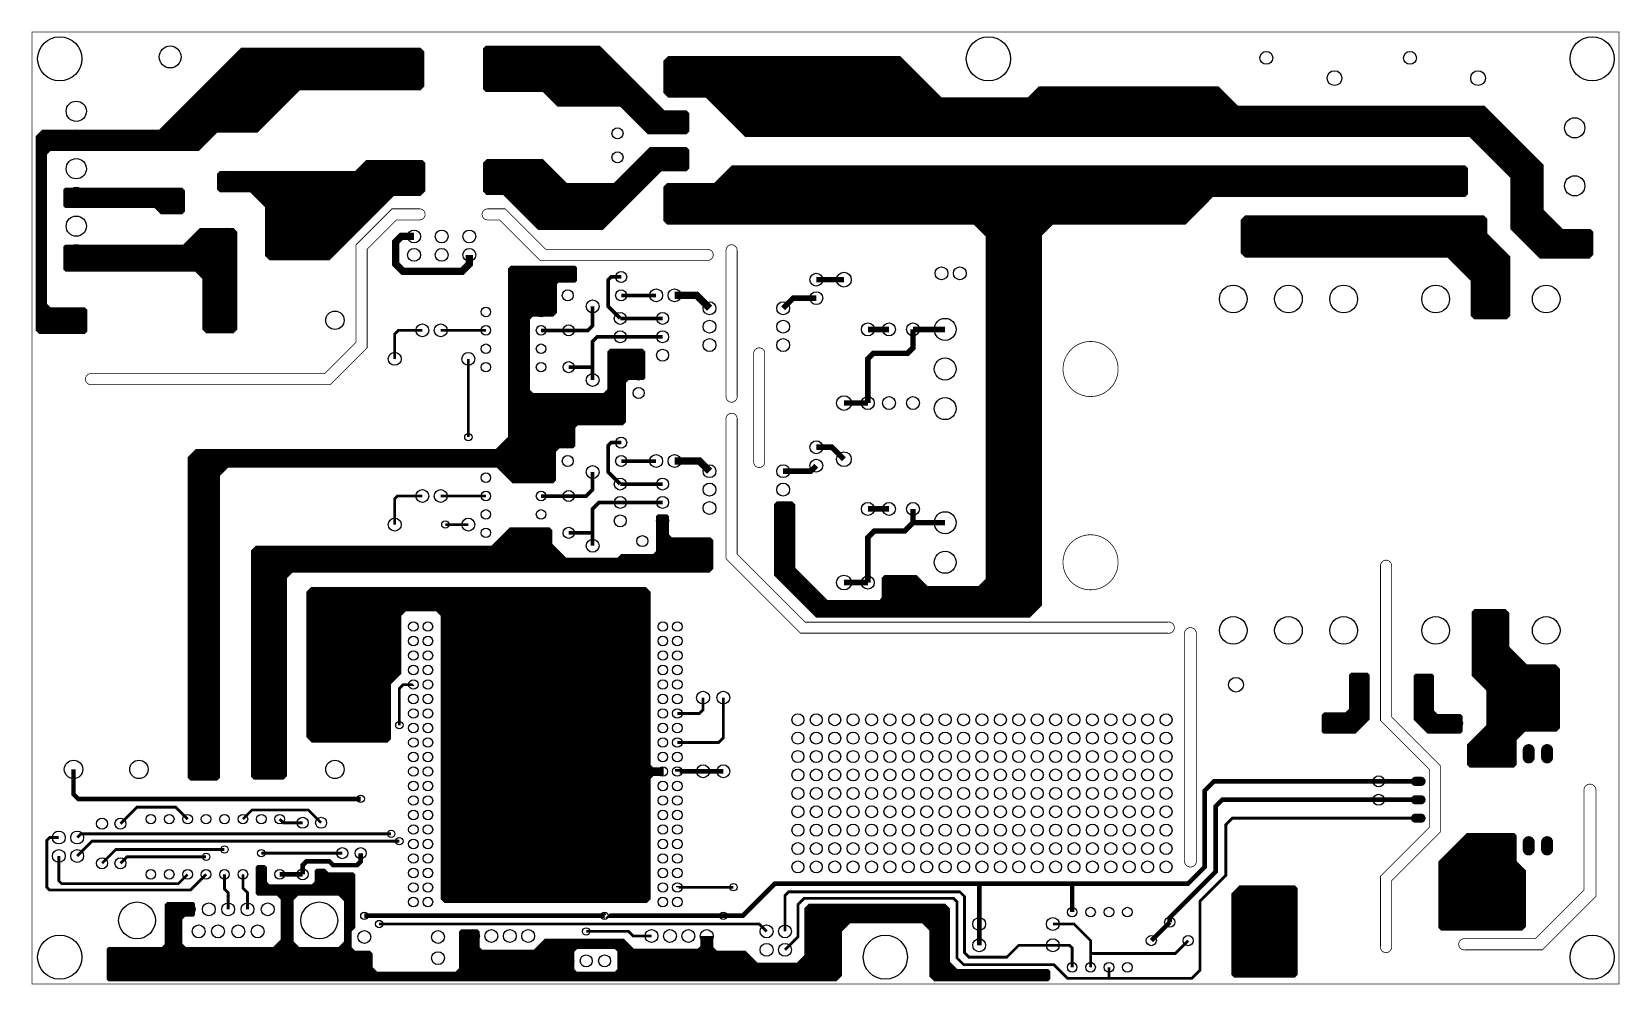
# Model space of a CAD drawing. Extents: x 0 to 219, y 0 to 131.
import ezdxf

# ---------------------------------------------------------------- set-up
doc = ezdxf.new("R2010")
doc.units = 0
doc.layers.get('0').update_dxf_attribs({"linetype": 'CONTINUOUS'})
doc.layers.add('OUT', color=7, linetype='CONTINUOUS')
doc.layers.add('SS', color=6, linetype='CONTINUOUS')

# ---------------------------------------------------------------- blocks, each defined once
blk = doc.blocks.new('ROUND_28')
blk.add_circle((0, 0), 1.02)
blk = doc.blocks.new('ROUND_29')
blk.add_circle((0, 0), 3.05)
blk = doc.blocks.new('ROUND_14')
blk.add_circle((0, 0), 0.699)
blk = doc.blocks.new('ROUND_18')
blk.add_circle((0, 0), 0.826)
blk = doc.blocks.new('ROUND_11')
blk.add_circle((0, 0), 0.889)
blk = doc.blocks.new('ROUND_19')
blk.add_circle((0, 0), 1.4)
blk = doc.blocks.new('ROUND_30')
blk.add_circle((0, 0), 0.66)
blk = doc.blocks.new('OBLONG_31')
at = {"const_width": 0.8255}
for points in [[(-0.41275, 0.508, 1), (0.41275, 0.508, 1)], [(-0.41275, -0.508, 1), (0.41275, -0.508, 1)]]:
    blk.add_lwpolyline(points, format="xyb", close=True, dxfattribs=at)
blk.add_solid([(-0.8255, -0.508), (-0.8255, 0.508), (0.8255, -0.508), (0.8255, 0.508)])
blk = doc.blocks.new('OBLONG_32')
at = {"const_width": 0.635}
for points in [[(-0.6985, 0, 1), (-0.0635, 0, 1)], [(0.0635, 0, 1), (0.6985, 0, 1)]]:
    blk.add_lwpolyline(points, format="xyb", close=True, dxfattribs=at)
blk.add_solid([(0.381, -0.635), (0.381, 0.635), (-0.381, -0.635), (-0.381, 0.635)])
blk = doc.blocks.new('ROUND_33')
blk.add_circle((0, 0), 2.03)
blk = doc.blocks.new('ROUND_34')
blk.add_circle((0, 0), 0.762)
blk = doc.blocks.new('ROUND_35')
blk.add_circle((0, 0), 1.27)
blk = doc.blocks.new('ROUND_36')
blk.add_circle((0, 0), 1.91)
blk = doc.blocks.new('ROUND_37')
blk.add_circle((0, 0), 1.52)
blk = doc.blocks.new('ROUND_38')
blk.add_circle((0, 0), 2.54)
blk = doc.blocks.new('ROUND_26')
blk.add_circle((0, 0), 0.508)

msp = doc.modelspace()

# ---------------------------------------------------------------- linework, layer by layer
at = {"layer": 'OUT', "const_width": 0.1}
for points in [[(0, 0), (218.948, 0), (218.948, 131.318), (0, 131.318), (0, 0)], [(53.467, 106.934), (53.533412, 106.9311), (53.599318, 106.922422), (53.66422, 106.908034), (53.727618, 106.888044), (53.789034, 106.862606), (53.848, 106.83191), (53.904064, 106.796192), (53.956804, 106.755724), (54.005814, 106.710814), (54.050724, 106.661804), (54.091192, 106.609064), (54.12691, 106.553), (54.157606, 106.494034), (54.183044, 106.432618), (54.203034, 106.36922), (54.217422, 106.304318), (54.2261, 106.238412), (54.229, 106.172), (54.2261, 106.105586), (54.217422, 106.03968), (54.203034, 105.974778), (54.183044, 105.91138), (54.157606, 105.849964), (54.12691, 105.791), (54.091192, 105.734934), (54.050724, 105.682194), (54.005814, 105.633184), (53.956804, 105.588274), (53.904064, 105.547806), (53.848, 105.512088), (53.789034, 105.481392), (53.727618, 105.455954), (53.66422, 105.435964), (53.599318, 105.421576), (53.533412, 105.412898), (53.467, 105.41), (50.292, 105.41), (46.228, 101.346), (46.228, 87.757), (41.147, 82.677), (8.255, 82.677), (8.22024, 82.672422), (8.153112, 82.668086), (8.08586, 82.669614), (8.019, 82.677), (7.953036, 82.690184), (7.888472, 82.709066), (7.8258, 82.733504), (7.765496, 82.763312), (7.70802, 82.798262), (7.653808, 82.838088), (7.603274, 82.882488), (7.556802, 82.931122), (7.514746, 82.983622), (7.477424, 83.039588), (7.445124, 83.098594), (7.418088, 83.16019), (7.396524, 83.223908), (7.380594, 83.289264), (7.370422, 83.355758), (7.366086, 83.422886), (7.367614, 83.490138), (7.375, 83.557), (7.388184, 83.622962), (7.407066, 83.687526), (7.431504, 83.750198), (7.461312, 83.810502), (7.496262, 83.867978), (7.536088, 83.92219), (7.580488, 83.972724), (7.629122, 84.019196), (7.681622, 84.061252), (7.737588, 84.098574), (7.796594, 84.130874), (7.85819, 84.15791), (7.921908, 84.179474), (7.987264, 84.195404), (8.053758, 84.205576), (8.120886, 84.209912), (8.188138, 84.208384), (8.255, 84.201), (40.385, 84.201), (44.704, 88.519), (44.704, 101.981), (49.657, 106.934), (53.467, 106.934)], [(93.218, 99.822), (93.284412, 99.824898), (93.350318, 99.833576), (93.41522, 99.847964), (93.478618, 99.867954), (93.540034, 99.893392), (93.599, 99.924088), (93.655064, 99.959806), (93.707804, 100.000274), (93.756814, 100.045184), (93.801724, 100.094194), (93.842192, 100.146934), (93.87791, 100.203), (93.908606, 100.261964), (93.934044, 100.32338), (93.954034, 100.386778), (93.968422, 100.45168), (93.9771, 100.517586), (93.98, 100.584), (93.9771, 100.650412), (93.968422, 100.716318), (93.954034, 100.78122), (93.934044, 100.844618), (93.908606, 100.906034), (93.87791, 100.965), (93.842192, 101.021064), (93.801724, 101.073804), (93.756814, 101.122814), (93.707804, 101.167724), (93.655064, 101.208192), (93.599, 101.24391), (93.540034, 101.274606), (93.478618, 101.300044), (93.41522, 101.320034), (93.350318, 101.334422), (93.284412, 101.3431), (93.218, 101.346), (70.866, 101.346), (65.278, 106.934), (62.865, 106.934), (62.798544, 106.932058), (62.732512, 106.924332), (62.667404, 106.910882), (62.603716, 106.891806), (62.541934, 106.867254), (62.482526, 106.83741), (62.425944, 106.802502), (62.372622, 106.762796), (62.322962, 106.718592), (62.277344, 106.67023), (62.236114, 106.618074), (62.199588, 106.562526), (62.168042, 106.504004), (62.141716, 106.442954), (62.12081, 106.379844), (62.105486, 106.315152), (62.095858, 106.24937), (62.092, 106.183), (62.09394, 106.116544), (62.101666, 106.050512), (62.115116, 105.985404), (62.134192, 105.921716), (62.158744, 105.859934), (62.188588, 105.800526), (62.223496, 105.743944), (62.263202, 105.690622), (62.307406, 105.640962), (62.355768, 105.595344), (62.407924, 105.554114), (62.463472, 105.517588), (62.521994, 105.486042), (62.583044, 105.459716), (62.646154, 105.43881), (62.710846, 105.423486), (62.776628, 105.413858), (62.843, 105.41), (62.865, 105.41), (64.516, 105.41), (70.104, 99.822), (93.218, 99.822)], [(97.282, 81.153), (97.282, 101.219), (97.2791, 101.285412), (97.270422, 101.351318), (97.256034, 101.41622), (97.236044, 101.479618), (97.210606, 101.541034), (97.17991, 101.6), (97.144192, 101.656064), (97.103724, 101.708804), (97.058814, 101.757814), (97.009804, 101.802724), (96.957064, 101.843192), (96.901, 101.87891), (96.842034, 101.909606), (96.780618, 101.935044), (96.71722, 101.955034), (96.652318, 101.969422), (96.586412, 101.9781), (96.52, 101.981), (96.453586, 101.9781), (96.38768, 101.969422), (96.322778, 101.955034), (96.25938, 101.935044), (96.197964, 101.909606), (96.139, 101.87891), (96.082934, 101.843192), (96.030194, 101.802724), (95.981184, 101.757814), (95.936274, 101.708804), (95.895806, 101.656064), (95.860088, 101.6), (95.829392, 101.541034), (95.803954, 101.479618), (95.783964, 101.41622), (95.769576, 101.351318), (95.760898, 101.285412), (95.758, 101.219), (95.758, 81.153), (95.74983, 81.086104), (95.747522, 81.01875), (95.751094, 80.951452), (95.760516, 80.88472), (95.77572, 80.819064), (95.796588, 80.754984), (95.82296, 80.692966), (95.85464, 80.633482), (95.891382, 80.576986), (95.932908, 80.523908), (95.978902, 80.47465), (96.029014, 80.429588), (96.082862, 80.389064), (96.140038, 80.35339), (96.200106, 80.322834), (96.262608, 80.297628), (96.32707, 80.277968), (96.393, 80.264), (96.459894, 80.25583), (96.527248, 80.253522), (96.594546, 80.257094), (96.661278, 80.266516), (96.726934, 80.28172), (96.791014, 80.302588), (96.853032, 80.32896), (96.912516, 80.36064), (96.969012, 80.397382), (97.02209, 80.438908), (97.071348, 80.484902), (97.11641, 80.535014), (97.156934, 80.588862), (97.192608, 80.646038), (97.223164, 80.706106), (97.24837, 80.768608), (97.26803, 80.83307), (97.282, 80.899), (97.290168, 80.965894), (97.292476, 81.033248), (97.288904, 81.100546), (97.282, 81.153)], [(101.092, 86.995), (101.0891, 87.061412), (101.080422, 87.127318), (101.066034, 87.19222), (101.046044, 87.255618), (101.020606, 87.317034), (100.98991, 87.376), (100.954192, 87.432064), (100.913724, 87.484804), (100.868814, 87.533814), (100.819804, 87.578724), (100.767064, 87.619192), (100.711, 87.65491), (100.652034, 87.685606), (100.590618, 87.711044), (100.52722, 87.731034), (100.462318, 87.745422), (100.396412, 87.7541), (100.33, 87.757), (100.263586, 87.7541), (100.19768, 87.745422), (100.132778, 87.731034), (100.06938, 87.711044), (100.007964, 87.685606), (99.949, 87.65491), (99.892934, 87.619192), (99.840194, 87.578724), (99.791184, 87.533814), (99.746274, 87.484804), (99.705806, 87.432064), (99.670088, 87.376), (99.639392, 87.317034), (99.613954, 87.255618), (99.593964, 87.19222), (99.579576, 87.127318), (99.570898, 87.061412), (99.568, 86.995), (99.568, 72.009), (99.570898, 71.942586), (99.579576, 71.87668), (99.593964, 71.811778), (99.613954, 71.74838), (99.639392, 71.686964), (99.670088, 71.628), (99.705806, 71.571934), (99.746274, 71.519194), (99.791184, 71.470184), (99.840194, 71.425274), (99.892934, 71.384806), (99.949, 71.349088), (100.007964, 71.318392), (100.06938, 71.292954), (100.132778, 71.272964), (100.19768, 71.258576), (100.263586, 71.249898), (100.33, 71.247), (100.396412, 71.249898), (100.462318, 71.258576), (100.52722, 71.272964), (100.590618, 71.292954), (100.652034, 71.318392), (100.711, 71.349088), (100.767064, 71.384806), (100.819804, 71.425274), (100.868814, 71.470184), (100.913724, 71.519194), (100.954192, 71.571934), (100.98991, 71.628), (101.020606, 71.686964), (101.046044, 71.74838), (101.066034, 71.811778), (101.080422, 71.87668), (101.0891, 71.942586), (101.092, 72.009), (101.092, 86.995)], [(149.85, 84.836), (149.835538, 85.16719), (149.792268, 85.495862), (149.720518, 85.819512), (149.62083, 86.135676), (149.493968, 86.441948), (149.340896, 86.736), (149.162776, 87.01559), (148.960968, 87.278592), (148.737004, 87.523004), (148.492592, 87.746968), (148.22959, 87.948776), (147.95, 88.126896), (147.655948, 88.279968), (147.349676, 88.40683), (147.033512, 88.506518), (146.709862, 88.578268), (146.38119, 88.621538), (146.05, 88.636), (145.718808, 88.621538), (145.390136, 88.578268), (145.066486, 88.506518), (144.750322, 88.40683), (144.44405, 88.279968), (144.15, 88.126896), (143.870408, 87.948776), (143.607406, 87.746968), (143.362994, 87.523004), (143.13903, 87.278592), (142.937222, 87.01559), (142.759102, 86.736), (142.60603, 86.441948), (142.479168, 86.135676), (142.37948, 85.819512), (142.30773, 85.495862), (142.26446, 85.16719), (142.25, 84.836), (142.26446, 84.504808), (142.30773, 84.176136), (142.37948, 83.852486), (142.479168, 83.536322), (142.60603, 83.23005), (142.759102, 82.936), (142.937222, 82.656408), (143.13903, 82.393406), (143.362994, 82.148994), (143.607406, 81.92503), (143.870408, 81.723222), (144.15, 81.545102), (144.44405, 81.39203), (144.750322, 81.265168), (145.066486, 81.16548), (145.390136, 81.09373), (145.718808, 81.05046), (146.05, 81.036), (146.38119, 81.05046), (146.709862, 81.09373), (147.033512, 81.16548), (147.349676, 81.265168), (147.655948, 81.39203), (147.95, 81.545102), (148.22959, 81.723222), (148.492592, 81.92503), (148.737004, 82.148994), (148.960968, 82.393406), (149.162776, 82.656408), (149.340896, 82.935998), (149.493968, 83.23005), (149.62083, 83.536322), (149.720518, 83.852486), (149.792268, 84.176136), (149.835538, 84.504808), (149.85, 84.836)], [(97.282, 77.851), (97.289384, 77.91786), (97.290912, 77.985112), (97.286576, 78.05224), (97.276404, 78.118734), (97.260474, 78.18409), (97.23891, 78.247808), (97.211874, 78.309404), (97.179574, 78.36841), (97.142252, 78.424376), (97.100196, 78.476876), (97.053724, 78.52551), (97.00319, 78.56991), (96.948978, 78.609736), (96.891502, 78.644686), (96.831198, 78.674494), (96.768526, 78.698932), (96.703962, 78.717814), (96.638, 78.731), (96.571138, 78.738384), (96.503886, 78.739912), (96.436758, 78.735576), (96.370264, 78.725404), (96.304908, 78.709474), (96.24119, 78.68791), (96.179594, 78.660874), (96.120588, 78.628574), (96.064622, 78.591252), (96.012122, 78.549196), (95.963488, 78.502724), (95.919088, 78.45219), (95.879262, 78.397978), (95.844312, 78.340502), (95.814504, 78.280198), (95.790066, 78.217526), (95.771184, 78.152962), (95.758, 78.087), (95.750614, 78.020138), (95.749086, 77.952886), (95.753422, 77.885758), (95.758, 77.851), (95.758, 58.674), (106.045, 48.387), (156.718, 48.387), (156.78486, 48.379614), (156.852112, 48.378086), (156.91924, 48.382422), (156.985734, 48.392594), (157.05109, 48.408524), (157.114808, 48.430088), (157.176404, 48.457124), (157.23541, 48.489424), (157.291376, 48.526746), (157.343876, 48.568802), (157.39251, 48.615274), (157.43691, 48.665808), (157.476736, 48.72002), (157.511686, 48.777496), (157.541494, 48.8378), (157.565932, 48.900472), (157.584814, 48.965036), (157.598, 49.031), (157.605384, 49.09786), (157.606912, 49.165112), (157.602576, 49.23224), (157.592404, 49.298734), (157.576474, 49.36409), (157.55491, 49.427808), (157.527874, 49.489404), (157.495574, 49.54841), (157.458252, 49.604376), (157.416196, 49.656876), (157.369724, 49.70551), (157.31919, 49.74991), (157.264978, 49.789736), (157.207502, 49.824686), (157.147198, 49.854494), (157.084526, 49.878932), (157.019962, 49.897814), (156.954, 49.911), (156.887138, 49.918384), (156.819886, 49.919912), (156.752758, 49.915576), (156.718, 49.911), (106.68, 49.911), (97.282, 59.309), (97.282, 77.851)], [(149.85, 58.166), (149.835538, 58.49719), (149.792268, 58.825862), (149.720518, 59.149512), (149.62083, 59.465676), (149.493968, 59.771948), (149.340896, 60.066), (149.162776, 60.34559), (148.960968, 60.608592), (148.737004, 60.853004), (148.492592, 61.076968), (148.22959, 61.278776), (147.95, 61.456896), (147.655948, 61.609968), (147.349676, 61.73683), (147.033512, 61.836518), (146.709862, 61.908268), (146.38119, 61.951538), (146.05, 61.966), (145.718808, 61.951538), (145.390136, 61.908268), (145.066486, 61.836518), (144.750322, 61.73683), (144.44405, 61.609968), (144.15, 61.456896), (143.870408, 61.278776), (143.607406, 61.076968), (143.362994, 60.853004), (143.13903, 60.608592), (142.937222, 60.34559), (142.759102, 60.066), (142.60603, 59.771948), (142.479168, 59.465676), (142.37948, 59.149512), (142.30773, 58.825862), (142.26446, 58.49719), (142.25, 58.166), (142.26446, 57.834808), (142.30773, 57.506136), (142.37948, 57.182486), (142.479168, 56.866322), (142.60603, 56.56005), (142.759102, 56.266), (142.937222, 55.986408), (143.13903, 55.723406), (143.362994, 55.478994), (143.607406, 55.25503), (143.870408, 55.053222), (144.15, 54.875102), (144.44405, 54.72203), (144.750322, 54.595168), (145.066486, 54.49548), (145.390136, 54.42373), (145.718808, 54.38046), (146.05, 54.366), (146.38119, 54.38046), (146.709862, 54.42373), (147.033512, 54.49548), (147.349676, 54.595168), (147.655948, 54.72203), (147.95, 54.875102), (148.22959, 55.053222), (148.492592, 55.25503), (148.737004, 55.478994), (148.960968, 55.723406), (149.162776, 55.986408), (149.340896, 56.265998), (149.493968, 56.56005), (149.62083, 56.866322), (149.720518, 57.182486), (149.792268, 57.506136), (149.835538, 57.834808), (149.85, 58.166)], [(186.055, 57.658), (186.054238, 57.675426), (186.055, 57.742), (186.06156, 57.808252), (186.073868, 57.87368), (186.091834, 57.937788), (186.115318, 58.000086), (186.144142, 58.0601), (186.178088, 58.117372), (186.216896, 58.171468), (186.26027, 58.221978), (186.307882, 58.268512), (186.359368, 58.310722), (186.414338, 58.348284), (186.472372, 58.38091), (186.533028, 58.408356), (186.595846, 58.43041), (186.660348, 58.446904), (186.726042, 58.457716), (186.792426, 58.46276), (186.859, 58.462), (186.925252, 58.455438), (186.99068, 58.44313), (187.054788, 58.425164), (187.117086, 58.40168), (187.1771, 58.372856), (187.234372, 58.33891), (187.288468, 58.300102), (187.338978, 58.256728), (187.385512, 58.209116), (187.427722, 58.15763), (187.465284, 58.10266), (187.49791, 58.044626), (187.525356, 57.98397), (187.54741, 57.921152), (187.563904, 57.85665), (187.574716, 57.790956), (187.57976, 57.724572), (187.579, 57.658), (187.579, 36.83), (194.31, 30.099), (194.31, 20.955), (187.579, 14.224), (187.579, 5.207), (187.583576, 5.17224), (187.587912, 5.105112), (187.586384, 5.03786), (187.579, 4.971), (187.565814, 4.905036), (187.546932, 4.840472), (187.522494, 4.7778), (187.492686, 4.717496), (187.457736, 4.66002), (187.41791, 4.605808), (187.37351, 4.555274), (187.324876, 4.508802), (187.272376, 4.466746), (187.21641, 4.429424), (187.157404, 4.397124), (187.095808, 4.370088), (187.03209, 4.348524), (186.966734, 4.332594), (186.90024, 4.322422), (186.833112, 4.318086), (186.76586, 4.319614), (186.699, 4.327), (186.633036, 4.340184), (186.568472, 4.359066), (186.5058, 4.383504), (186.445496, 4.413312), (186.38802, 4.448262), (186.333808, 4.488088), (186.283274, 4.532488), (186.236802, 4.581122), (186.194746, 4.633622), (186.157424, 4.689588), (186.125124, 4.748594), (186.098088, 4.81019), (186.076524, 4.873908), (186.060594, 4.939264), (186.050422, 5.005758), (186.046086, 5.072886), (186.047614, 5.140138), (186.055, 5.207), (186.055, 14.859), (192.786, 21.59), (192.786, 29.591), (186.055, 36.322), (186.055, 57.658)], [(160.655, 48.387), (160.646368, 48.458662), (160.631526, 48.529302), (160.610582, 48.598378), (160.583698, 48.665366), (160.551078, 48.729756), (160.51297, 48.791058), (160.469664, 48.848806), (160.42149, 48.90256), (160.368814, 48.95191), (160.312038, 48.996482), (160.251592, 49.035934), (160.18794, 49.06997), (160.121562, 49.098328), (160.052964, 49.120792), (159.982672, 49.137194), (159.911216, 49.147406), (159.839142, 49.15135), (159.767, 49.149), (159.695336, 49.140368), (159.624696, 49.125526), (159.55562, 49.104582), (159.488632, 49.077698), (159.424242, 49.045078), (159.36294, 49.00697), (159.305192, 48.963664), (159.251438, 48.91549), (159.202088, 48.862814), (159.157516, 48.806038), (159.118064, 48.745592), (159.084028, 48.68194), (159.05567, 48.615562), (159.033206, 48.546964), (159.016804, 48.476672), (159.006592, 48.405216), (159.004, 48.387), (159.004, 16.891), (159.01272, 16.819252), (159.027662, 16.748538), (159.048708, 16.679396), (159.075702, 16.61235), (159.108436, 16.547912), (159.146662, 16.486574), (159.190088, 16.4288), (159.238384, 16.37503), (159.291184, 16.325674), (159.348084, 16.281108), (159.40865, 16.24167), (159.472424, 16.207662), (159.53892, 16.179342), (159.60763, 16.156924), (159.678034, 16.14058), (159.749594, 16.130434), (159.821764, 16.126564), (159.894, 16.129), (159.965746, 16.13772), (160.03646, 16.152662), (160.105602, 16.173708), (160.172648, 16.200702), (160.237086, 16.233436), (160.298424, 16.271662), (160.356198, 16.315088), (160.409968, 16.363384), (160.459324, 16.416184), (160.50389, 16.473084), (160.543328, 16.53365), (160.577336, 16.597424), (160.605656, 16.66392), (160.628074, 16.73263), (160.644418, 16.803034), (160.654564, 16.874594), (160.655, 16.891), (160.655, 48.387)], [(197.739, 6.223), (197.672138, 6.230384), (197.604886, 6.231912), (197.537758, 6.227576), (197.471264, 6.217404), (197.405908, 6.201474), (197.34219, 6.17991), (197.280594, 6.152874), (197.221588, 6.120574), (197.165622, 6.083252), (197.113122, 6.041196), (197.064488, 5.994724), (197.020088, 5.94419), (196.980262, 5.889978), (196.945312, 5.832502), (196.915504, 5.772198), (196.891066, 5.709526), (196.872184, 5.644962), (196.859, 5.579), (196.851614, 5.512138), (196.850086, 5.444886), (196.854422, 5.377758), (196.864594, 5.311264), (196.880524, 5.245908), (196.902088, 5.18219), (196.929124, 5.120594), (196.961424, 5.061588), (196.998746, 5.005622), (197.040802, 4.953122), (197.087274, 4.904488), (197.137808, 4.860088), (197.19202, 4.820262), (197.249496, 4.785312), (197.3098, 4.755504), (197.372472, 4.731066), (197.437036, 4.712184), (197.503, 4.699), (197.56986, 4.691614), (197.637112, 4.690086), (197.70424, 4.694422), (197.739, 4.699), (208.407, 4.699), (215.773, 12.065), (215.773, 26.67), (215.775438, 26.742146), (215.771578, 26.814232), (215.761452, 26.885706), (215.745134, 26.956026), (215.72275, 27.024656), (215.69447, 27.091074), (215.660508, 27.154774), (215.621124, 27.215272), (215.576616, 27.272108), (215.527326, 27.324848), (215.473626, 27.37309), (215.415924, 27.41647), (215.354662, 27.454656), (215.290306, 27.487356), (215.223344, 27.514324), (215.154286, 27.535352), (215.083658, 27.550282), (215.012, 27.559), (214.939852, 27.561438), (214.867766, 27.557578), (214.796292, 27.547452), (214.725972, 27.531134), (214.657342, 27.50875), (214.590924, 27.48047), (214.527224, 27.446508), (214.466726, 27.407124), (214.40989, 27.362616), (214.35715, 27.313326), (214.308908, 27.259626), (214.265528, 27.201924), (214.227342, 27.140662), (214.194642, 27.076306), (214.167674, 27.009344), (214.146646, 26.940286), (214.131716, 26.869658), (214.123, 26.798), (214.12056, 26.725852), (214.122, 26.67), (214.122, 12.954), (207.391, 6.223), (197.739, 6.223)]]:
    msp.add_lwpolyline(points, dxfattribs=at)
at = {"layer": 'SS'}
for points, const_width in [([(62.611, 123.063), (62.23, 123.444), (62.23, 129.032), (62.611, 129.413), (78.359, 129.413), (87.249, 120.523), (90.297, 120.523), (90.678, 120.142), (90.678, 117.602), (90.297, 117.221), (84.963, 117.221), (81.153, 121.031), (72.517, 121.031), (70.485, 123.063), (62.611, 123.063)], 0.0254), ([(90.255, 117.321), (85.004, 117.321), (81.223, 121.102), (81.185, 121.125), (81.152, 121.131), (72.558, 121.131), (70.555, 123.134), (70.517, 123.157), (70.484, 123.163), (62.652, 123.163), (62.33, 123.485), (62.33, 128.991), (62.652, 129.313), (78.317, 129.313), (87.178, 120.452), (87.216, 120.429), (87.249, 120.423), (90.255, 120.423), (90.578, 120.101), (90.577, 117.643), (90.255, 117.321)], 0.2), ([(62.533, 129.194), (78.436, 129.194)], 0.2), ([(17.526, 117.856), (1.397, 117.856), (0.508, 116.967), (0.508, 90.17), (1.016, 89.662), (7.239, 89.662), (7.62, 90.043), (7.62, 92.964), (7.239, 93.345), (2.54, 93.345), (2.032, 93.853), (2.032, 114.427), (2.54, 114.935), (22.987, 114.935), (25.527, 117.475), (31.115, 117.475), (36.957, 123.317), (53.594, 123.317), (54.102, 123.825), (54.102, 128.651), (53.594, 129.159), (28.829, 129.159), (17.526, 117.856)], 0.0254), ([(7.197, 89.762), (1.057, 89.762), (0.608, 90.211), (0.608, 116.926), (1.438, 117.756), (17.526, 117.756), (17.569, 117.766), (17.596, 117.785), (28.87, 129.059), (53.552, 129.059), (54.002, 128.61), (54.001, 123.866), (53.552, 123.417), (36.956, 123.417), (36.913, 123.407), (36.886, 123.388), (31.073, 117.575), (25.526, 117.575), (25.483, 117.565), (25.456, 117.546), (22.945, 115.035), (2.539, 115.035), (2.496, 115.025), (2.469, 115.006), (1.961, 114.498), (1.937, 114.46), (1.932, 114.427), (1.932, 93.853), (1.942, 93.809), (1.961, 93.782), (2.469, 93.274), (2.507, 93.251), (2.54, 93.245), (7.197, 93.245), (7.52, 92.923), (7.519, 90.084), (7.197, 89.762)], 0.2), ([(26.763, 126.952), (54.001, 126.952)], 0.2), ([(26.937, 127.126), (54.001, 127.126)], 0.2), ([(27.112, 127.301), (54.001, 127.301)], 0.2), ([(27.287, 127.476), (54.001, 127.476)], 0.2), ([(27.461, 127.65), (54.001, 127.65)], 0.2), ([(27.636, 127.825), (54.002, 127.825)], 0.2), ([(27.81, 127.999), (54.002, 127.999)], 0.2), ([(27.985, 128.174), (54.002, 128.174)], 0.2), ([(28.16, 128.349), (54.002, 128.349)], 0.2), ([(28.334, 128.523), (54.002, 128.523)], 0.2), ([(28.509, 128.698), (53.913, 128.698)], 0.2), ([(28.683, 128.872), (53.739, 128.872)], 0.2), ([(28.858, 129.047), (53.564, 129.047)], 0.2), ([(62.33, 128.845), (78.785, 128.845)], 0.2), ([(62.33, 128.67), (78.96, 128.67)], 0.2), ([(62.33, 128.495), (79.135, 128.495)], 0.2), ([(62.33, 128.321), (79.309, 128.321)], 0.2), ([(62.33, 128.146), (79.484, 128.146)], 0.2), ([(62.33, 127.972), (79.658, 127.972)], 0.2), ([(62.33, 127.797), (79.833, 127.797)], 0.2), ([(62.33, 127.622), (80.008, 127.622)], 0.2), ([(62.33, 127.448), (80.182, 127.448)], 0.2), ([(62.33, 127.273), (80.357, 127.273)], 0.2), ([(62.33, 127.099), (80.531, 127.099)], 0.2), ([(62.358, 129.019), (78.611, 129.019)], 0.2), ([(87.757, 122.301), (92.964, 122.301), (98.425, 116.84), (198.374, 116.84), (203.962, 111.252), (203.962, 104.14), (208.026, 100.076), (214.884, 100.076), (215.392, 100.584), (215.392, 103.759), (215.011, 104.14), (211.201, 104.14), (208.534, 106.807), (208.534, 113.03), (200.406, 121.158), (166.37, 121.158), (163.703, 123.825), (138.938, 123.825), (137.414, 122.301), (125.476, 122.301), (119.761, 128.016), (87.757, 128.016), (87.122, 127.381), (87.122, 122.936), (87.757, 122.301)], 0.0254), ([(214.842, 100.176), (208.067, 100.176), (204.062, 104.181), (204.061, 111.252), (204.051, 111.296), (204.032, 111.323), (198.444, 116.911), (198.406, 116.934), (198.373, 116.94), (98.466, 116.94), (93.034, 122.372), (92.996, 122.395), (92.963, 122.401), (87.798, 122.401), (87.222, 122.977), (87.222, 127.34), (87.798, 127.916), (119.719, 127.916), (125.405, 122.23), (125.443, 122.207), (125.476, 122.201), (137.414, 122.201), (137.457, 122.211), (137.484, 122.23), (138.979, 123.725), (163.661, 123.725), (166.299, 121.087), (166.337, 121.064), (166.37, 121.058), (200.364, 121.058), (208.434, 112.989), (208.434, 106.807), (208.444, 106.763), (208.463, 106.736), (211.13, 104.069), (211.168, 104.046), (211.201, 104.04), (214.969, 104.04), (215.292, 103.718), (215.291, 100.625), (214.842, 100.176)], 0.2), ([(87.222, 127.239), (120.396, 127.239)], 0.2), ([(87.222, 127.064), (120.571, 127.064)], 0.2), ([(87.296, 127.414), (120.221, 127.414)], 0.2), ([(87.47, 127.588), (120.047, 127.588)], 0.2), ([(87.645, 127.763), (119.872, 127.763)], 0.2), ([(24.668, 124.857), (54.001, 124.857)], 0.2), ([(24.842, 125.031), (54.001, 125.031)], 0.2), ([(25.017, 125.206), (54.001, 125.206)], 0.2), ([(25.191, 125.38), (54.001, 125.38)], 0.2), ([(25.366, 125.555), (54.001, 125.555)], 0.2), ([(25.541, 125.73), (54.001, 125.73)], 0.2), ([(25.715, 125.904), (54.001, 125.904)], 0.2), ([(25.89, 126.079), (54.001, 126.079)], 0.2), ([(26.064, 126.253), (54.001, 126.253)], 0.2), ([(26.239, 126.428), (54.001, 126.428)], 0.2), ([(26.414, 126.603), (54.001, 126.603)], 0.2), ([(26.588, 126.777), (54.001, 126.777)], 0.2), ([(62.33, 126.924), (80.706, 126.924)], 0.2), ([(62.33, 126.749), (80.881, 126.749)], 0.2), ([(62.33, 126.575), (81.055, 126.575)], 0.2), ([(62.33, 126.4), (81.23, 126.4)], 0.2), ([(62.33, 126.226), (81.404, 126.226)], 0.2), ([(62.33, 126.051), (81.579, 126.051)], 0.2), ([(62.33, 125.876), (81.754, 125.876)], 0.2), ([(62.33, 125.702), (81.928, 125.702)], 0.2), ([(62.33, 125.527), (82.103, 125.527)], 0.2), ([(62.33, 125.353), (82.277, 125.353)], 0.2), ([(62.33, 125.178), (82.452, 125.178)], 0.2), ([(62.33, 125.003), (82.627, 125.003)], 0.2), ([(62.33, 124.829), (82.801, 124.829)], 0.2), ([(87.222, 126.89), (120.745, 126.89)], 0.2), ([(87.222, 126.715), (120.92, 126.715)], 0.2), ([(87.222, 126.541), (121.094, 126.541)], 0.2), ([(87.222, 126.366), (121.269, 126.366)], 0.2), ([(87.222, 126.191), (121.444, 126.191)], 0.2), ([(87.222, 126.017), (121.618, 126.017)], 0.2), ([(87.222, 125.842), (121.793, 125.842)], 0.2), ([(87.222, 125.668), (121.967, 125.668)], 0.2), ([(87.222, 125.493), (122.142, 125.493)], 0.2), ([(87.222, 125.318), (122.317, 125.318)], 0.2), ([(87.222, 125.144), (122.491, 125.144)], 0.2), ([(87.222, 124.969), (122.666, 124.969)], 0.2), ([(87.222, 124.795), (122.84, 124.795)], 0.2), ([(22.398, 122.587), (36.085, 122.587)], 0.2), ([(22.572, 122.761), (36.259, 122.761)], 0.2), ([(22.747, 122.936), (36.434, 122.936)], 0.2), ([(22.922, 123.111), (36.609, 123.111)], 0.2), ([(23.096, 123.285), (36.783, 123.285)], 0.2), ([(23.271, 123.46), (53.595, 123.46)], 0.2), ([(23.445, 123.634), (53.769, 123.634)], 0.2), ([(23.62, 123.809), (53.944, 123.809)], 0.2), ([(23.795, 123.984), (54.001, 123.984)], 0.2), ([(23.969, 124.158), (54.001, 124.158)], 0.2), ([(24.144, 124.333), (54.001, 124.333)], 0.2), ([(24.318, 124.507), (54.001, 124.507)], 0.2), ([(24.493, 124.682), (54.001, 124.682)], 0.2), ([(62.33, 124.654), (82.976, 124.654)], 0.2), ([(62.33, 124.48), (83.15, 124.48)], 0.2), ([(62.33, 124.305), (83.325, 124.305)], 0.2), ([(62.33, 124.13), (83.5, 124.13)], 0.2), ([(62.33, 123.956), (83.674, 123.956)], 0.2), ([(62.33, 123.781), (83.849, 123.781)], 0.2), ([(62.33, 123.607), (84.023, 123.607)], 0.2), ([(62.383, 123.432), (84.198, 123.432)], 0.2), ([(62.558, 123.257), (84.373, 123.257)], 0.2), ([(70.606, 123.083), (84.547, 123.083)], 0.2), ([(70.781, 122.908), (84.722, 122.908)], 0.2), ([(70.955, 122.734), (84.896, 122.734)], 0.2), ([(87.222, 124.62), (123.015, 124.62)], 0.2), ([(87.222, 124.445), (123.19, 124.445)], 0.2), ([(87.222, 124.271), (123.364, 124.271)], 0.2), ([(87.222, 124.096), (123.539, 124.096)], 0.2), ([(87.222, 123.922), (123.713, 123.922)], 0.2), ([(87.222, 123.747), (123.888, 123.747)], 0.2), ([(87.222, 123.572), (124.063, 123.572)], 0.2), ([(87.222, 123.398), (124.237, 123.398)], 0.2), ([(87.222, 123.223), (124.412, 123.223)], 0.2), ([(87.222, 123.049), (124.586, 123.049)], 0.2), ([(87.325, 122.874), (124.761, 122.874)], 0.2), ([(87.5, 122.699), (124.936, 122.699)], 0.2), ([(137.953, 122.699), (164.687, 122.699)], 0.2), ([(138.128, 122.874), (164.512, 122.874)], 0.2), ([(138.303, 123.049), (164.337, 123.049)], 0.2), ([(138.477, 123.223), (164.163, 123.223)], 0.2), ([(138.652, 123.398), (163.988, 123.398)], 0.2), ([(138.826, 123.572), (163.814, 123.572)], 0.2), ([(20.303, 120.492), (33.99, 120.492)], 0.2), ([(20.477, 120.666), (34.164, 120.666)], 0.2), ([(20.652, 120.841), (34.339, 120.841)], 0.2), ([(20.826, 121.015), (34.513, 121.015)], 0.2), ([(21.001, 121.19), (34.688, 121.19)], 0.2), ([(21.176, 121.365), (34.863, 121.365)], 0.2), ([(21.35, 121.539), (35.037, 121.539)], 0.2), ([(21.525, 121.714), (35.212, 121.714)], 0.2), ([(21.699, 121.888), (35.386, 121.888)], 0.2), ([(21.874, 122.063), (35.561, 122.063)], 0.2), ([(22.049, 122.238), (35.736, 122.238)], 0.2), ([(22.223, 122.412), (35.91, 122.412)], 0.2), ([(71.13, 122.559), (85.071, 122.559)], 0.2), ([(71.305, 122.384), (85.246, 122.384)], 0.2), ([(71.479, 122.21), (85.42, 122.21)], 0.2), ([(71.654, 122.035), (85.595, 122.035)], 0.2), ([(71.828, 121.861), (85.769, 121.861)], 0.2), ([(72.003, 121.686), (85.944, 121.686)], 0.2), ([(72.178, 121.511), (86.119, 121.511)], 0.2), ([(72.352, 121.337), (86.293, 121.337)], 0.2), ([(72.527, 121.162), (86.468, 121.162)], 0.2), ([(81.337, 120.988), (86.642, 120.988)], 0.2), ([(81.512, 120.813), (86.817, 120.813)], 0.2), ([(81.687, 120.638), (86.992, 120.638)], 0.2), ([(81.861, 120.464), (87.166, 120.464)], 0.2), ([(87.674, 122.525), (125.11, 122.525)], 0.2), ([(93.056, 122.35), (125.285, 122.35)], 0.2), ([(93.23, 122.176), (165.21, 122.176)], 0.2), ([(93.405, 122.001), (165.385, 122.001)], 0.2), ([(93.58, 121.826), (165.56, 121.826)], 0.2), ([(93.754, 121.652), (165.734, 121.652)], 0.2), ([(93.929, 121.477), (165.909, 121.477)], 0.2), ([(94.103, 121.303), (166.083, 121.303)], 0.2), ([(94.278, 121.128), (166.258, 121.128)], 0.2), ([(94.453, 120.953), (200.469, 120.953)], 0.2), ([(94.627, 120.779), (200.643, 120.779)], 0.2), ([(94.802, 120.604), (200.818, 120.604)], 0.2), ([(94.976, 120.43), (200.992, 120.43)], 0.2), ([(137.604, 122.35), (165.036, 122.35)], 0.2), ([(137.779, 122.525), (164.861, 122.525)], 0.2), ([(18.033, 118.222), (31.72, 118.222)], 0.2), ([(18.207, 118.396), (31.894, 118.396)], 0.2), ([(18.382, 118.571), (32.069, 118.571)], 0.2), ([(18.557, 118.746), (32.244, 118.746)], 0.2), ([(18.731, 118.92), (32.418, 118.92)], 0.2), ([(18.906, 119.095), (32.593, 119.095)], 0.2), ([(19.08, 119.269), (32.767, 119.269)], 0.2), ([(19.255, 119.444), (32.942, 119.444)], 0.2), ([(19.43, 119.619), (33.117, 119.619)], 0.2), ([(19.604, 119.793), (33.291, 119.793)], 0.2), ([(19.779, 119.968), (33.466, 119.968)], 0.2), ([(19.953, 120.142), (33.64, 120.142)], 0.2), ([(20.128, 120.317), (33.815, 120.317)], 0.2), ([(82.036, 120.289), (90.389, 120.289)], 0.2), ([(82.21, 120.115), (90.563, 120.115)], 0.2), ([(82.385, 119.94), (90.578, 119.94)], 0.2), ([(82.56, 119.765), (90.578, 119.765)], 0.2), ([(82.734, 119.591), (90.577, 119.591)], 0.2), ([(82.909, 119.416), (90.577, 119.416)], 0.2), ([(83.083, 119.242), (90.577, 119.242)], 0.2), ([(83.258, 119.067), (90.577, 119.067)], 0.2), ([(83.433, 118.892), (90.577, 118.892)], 0.2), ([(83.607, 118.718), (90.577, 118.718)], 0.2), ([(83.782, 118.543), (90.577, 118.543)], 0.2), ([(83.956, 118.369), (90.577, 118.369)], 0.2), ([(84.131, 118.194), (90.577, 118.194)], 0.2), ([(95.151, 120.255), (201.167, 120.255)], 0.2), ([(95.326, 120.08), (201.342, 120.08)], 0.2), ([(95.5, 119.906), (201.516, 119.906)], 0.2), ([(95.675, 119.731), (201.691, 119.731)], 0.2), ([(95.849, 119.557), (201.865, 119.557)], 0.2), ([(96.024, 119.382), (202.04, 119.382)], 0.2), ([(96.199, 119.207), (202.215, 119.207)], 0.2), ([(96.373, 119.033), (202.389, 119.033)], 0.2), ([(96.548, 118.858), (202.564, 118.858)], 0.2), ([(96.722, 118.684), (202.738, 118.684)], 0.2), ([(96.897, 118.509), (202.913, 118.509)], 0.2), ([(97.072, 118.334), (203.088, 118.334)], 0.2), ([(0.608, 116.825), (24.735, 116.825)], 0.2), ([(0.608, 116.65), (24.56, 116.65)], 0.2), ([(0.608, 116.476), (24.386, 116.476)], 0.2), ([(0.608, 116.301), (24.211, 116.301)], 0.2), ([(0.608, 116.127), (24.037, 116.127)], 0.2), ([(0.682, 117), (24.91, 117)], 0.2), ([(0.856, 117.174), (25.084, 117.174)], 0.2), ([(1.031, 117.349), (25.259, 117.349)], 0.2), ([(1.205, 117.523), (25.433, 117.523)], 0.2), ([(1.38, 117.698), (31.196, 117.698)], 0.2), ([(17.684, 117.873), (31.371, 117.873)], 0.2), ([(17.858, 118.047), (31.545, 118.047)], 0.2), ([(84.306, 118.019), (90.577, 118.019)], 0.2), ([(84.48, 117.845), (90.577, 117.845)], 0.2), ([(84.655, 117.67), (90.577, 117.67)], 0.2), ([(84.829, 117.496), (90.43, 117.496)], 0.2), ([(97.246, 118.16), (203.262, 118.16)], 0.2), ([(97.421, 117.985), (203.437, 117.985)], 0.2), ([(97.595, 117.811), (203.611, 117.811)], 0.2), ([(97.77, 117.636), (203.786, 117.636)], 0.2), ([(97.945, 117.461), (203.961, 117.461)], 0.2), ([(98.119, 117.287), (204.135, 117.287)], 0.2), ([(98.294, 117.112), (204.31, 117.112)], 0.2), ([(198.388, 116.938), (204.484, 116.938)], 0.2), ([(198.592, 116.763), (204.659, 116.763)], 0.2), ([(198.767, 116.588), (204.834, 116.588)], 0.2), ([(198.941, 116.414), (205.008, 116.414)], 0.2), ([(199.116, 116.239), (205.183, 116.239)], 0.2), ([(199.29, 116.065), (205.357, 116.065)], 0.2), ([(0.608, 115.952), (23.862, 115.952)], 0.2), ([(0.608, 115.777), (23.687, 115.777)], 0.2), ([(0.608, 115.603), (23.513, 115.603)], 0.2), ([(0.608, 115.428), (23.338, 115.428)], 0.2), ([(0.608, 115.254), (23.164, 115.254)], 0.2), ([(0.608, 115.079), (22.989, 115.079)], 0.2), ([(0.608, 114.904), (2.367, 114.904)], 0.2), ([(0.608, 114.73), (2.193, 114.73)], 0.2), ([(0.608, 114.555), (2.018, 114.555)], 0.2), ([(0.608, 114.381), (1.932, 114.381)], 0.2), ([(0.608, 114.206), (1.932, 114.206)], 0.2), ([(0.608, 114.031), (1.932, 114.031)], 0.2), ([(0.608, 113.857), (1.932, 113.857)], 0.2), ([(62.738, 113.792), (62.23, 113.284), (62.23, 109.347), (62.738, 108.839), (65.024, 108.839), (69.85, 104.013), (78.74, 104.013), (86.868, 112.141), (90.297, 112.141), (90.678, 112.522), (90.678, 115.062), (90.297, 115.443), (85.217, 115.443), (80.264, 110.49), (73.787, 110.49), (70.485, 113.792), (62.738, 113.792)], 0.0254), ([(78.698, 104.113), (69.891, 104.113), (65.094, 108.91), (65.056, 108.933), (65.023, 108.939), (62.779, 108.939), (62.33, 109.388), (62.33, 113.243), (62.779, 113.692), (70.443, 113.692), (73.716, 110.419), (73.754, 110.396), (73.787, 110.39), (80.264, 110.39), (80.307, 110.4), (80.334, 110.419), (85.258, 115.343), (90.255, 115.343), (90.578, 115.021), (90.577, 112.563), (90.255, 112.241), (86.867, 112.241), (86.824, 112.231), (86.797, 112.212), (78.698, 104.113)], 0.2), ([(83.806, 113.891), (90.577, 113.891)], 0.2), ([(83.98, 114.065), (90.577, 114.065)], 0.2), ([(84.155, 114.24), (90.577, 114.24)], 0.2), ([(84.329, 114.414), (90.577, 114.414)], 0.2), ([(84.504, 114.589), (90.577, 114.589)], 0.2), ([(84.679, 114.764), (90.578, 114.764)], 0.2), ([(84.853, 114.938), (90.578, 114.938)], 0.2), ([(85.028, 115.113), (90.485, 115.113)], 0.2), ([(85.202, 115.287), (90.311, 115.287)], 0.2), ([(199.465, 115.89), (205.532, 115.89)], 0.2), ([(199.64, 115.715), (205.707, 115.715)], 0.2), ([(199.814, 115.541), (205.881, 115.541)], 0.2), ([(199.989, 115.366), (206.056, 115.366)], 0.2), ([(200.163, 115.192), (206.23, 115.192)], 0.2), ([(200.338, 115.017), (206.405, 115.017)], 0.2), ([(200.513, 114.842), (206.58, 114.842)], 0.2), ([(200.687, 114.668), (206.754, 114.668)], 0.2), ([(200.862, 114.493), (206.929, 114.493)], 0.2), ([(201.036, 114.319), (207.103, 114.319)], 0.2), ([(201.211, 114.144), (207.278, 114.144)], 0.2), ([(201.386, 113.969), (207.453, 113.969)], 0.2), ([(0.608, 113.682), (1.932, 113.682)], 0.2), ([(0.608, 113.508), (1.932, 113.508)], 0.2), ([(0.608, 113.333), (1.932, 113.333)], 0.2), ([(0.608, 113.158), (1.932, 113.158)], 0.2), ([(0.608, 112.984), (1.932, 112.984)], 0.2), ([(0.608, 112.809), (1.932, 112.809)], 0.2), ([(0.608, 112.635), (1.932, 112.635)], 0.2), ([(0.608, 112.46), (1.932, 112.46)], 0.2), ([(0.608, 112.285), (1.932, 112.285)], 0.2), ([(0.608, 112.111), (1.932, 112.111)], 0.2), ([(0.608, 111.936), (1.932, 111.936)], 0.2), ([(0.608, 111.762), (1.932, 111.762)], 0.2), ([(32.766, 99.822), (32.131, 100.457), (32.131, 107.188), (30.099, 109.22), (25.908, 109.22), (25.527, 109.601), (25.527, 111.76), (25.908, 112.141), (44.577, 112.141), (46.101, 113.665), (53.848, 113.665), (54.229, 113.284), (54.229, 109.347), (53.594, 108.712), (49.911, 108.712), (41.021, 99.822), (32.766, 99.822)], 0.0254), ([(40.979, 99.922), (32.807, 99.922), (32.231, 100.498), (32.23, 107.188), (32.22, 107.232), (32.201, 107.259), (30.169, 109.291), (30.131, 109.314), (30.098, 109.32), (25.949, 109.32), (25.627, 109.642), (25.627, 111.719), (25.949, 112.041), (44.577, 112.041), (44.62, 112.051), (44.647, 112.07), (46.142, 113.565), (53.806, 113.565), (54.129, 113.243), (54.128, 109.388), (53.552, 108.812), (49.91, 108.812), (49.867, 108.802), (49.84, 108.783), (40.979, 99.922)], 0.2), ([(25.627, 111.62), (54.128, 111.62)], 0.2), ([(25.703, 111.795), (54.128, 111.795)], 0.2), ([(25.877, 111.969), (54.128, 111.969)], 0.2), ([(44.721, 112.144), (54.128, 112.144)], 0.2), ([(44.896, 112.319), (54.128, 112.319)], 0.2), ([(45.07, 112.493), (54.128, 112.493)], 0.2), ([(45.245, 112.668), (54.129, 112.668)], 0.2), ([(45.419, 112.842), (54.129, 112.842)], 0.2), ([(45.594, 113.017), (54.129, 113.017)], 0.2), ([(45.769, 113.192), (54.129, 113.192)], 0.2), ([(45.943, 113.366), (54.005, 113.366)], 0.2), ([(46.118, 113.541), (53.83, 113.541)], 0.2), ([(62.33, 113.192), (70.943, 113.192)], 0.2), ([(62.33, 113.018), (71.117, 113.018)], 0.2), ([(62.33, 112.843), (71.292, 112.843)], 0.2), ([(62.33, 112.668), (71.467, 112.668)], 0.2), ([(62.33, 112.494), (71.641, 112.494)], 0.2), ([(62.33, 112.319), (71.816, 112.319)], 0.2), ([(62.33, 112.145), (71.99, 112.145)], 0.2), ([(62.33, 111.97), (72.165, 111.97)], 0.2), ([(62.33, 111.795), (72.34, 111.795)], 0.2), ([(62.33, 111.621), (72.514, 111.621)], 0.2), ([(62.454, 113.367), (70.768, 113.367)], 0.2), ([(62.628, 113.541), (70.594, 113.541)], 0.2), ([(81.536, 111.621), (86.206, 111.621)], 0.2), ([(81.71, 111.795), (86.38, 111.795)], 0.2), ([(81.885, 111.97), (86.555, 111.97)], 0.2), ([(82.06, 112.145), (86.73, 112.145)], 0.2), ([(82.234, 112.319), (90.333, 112.319)], 0.2), ([(82.409, 112.494), (90.508, 112.494)], 0.2), ([(82.583, 112.668), (90.577, 112.668)], 0.2), ([(82.758, 112.843), (90.577, 112.843)], 0.2), ([(82.933, 113.018), (90.577, 113.018)], 0.2), ([(83.107, 113.192), (90.577, 113.192)], 0.2), ([(83.282, 113.367), (90.577, 113.367)], 0.2), ([(83.456, 113.541), (90.577, 113.541)], 0.2), ([(83.631, 113.716), (90.577, 113.716)], 0.2), ([(87.63, 110.49), (87.122, 109.982), (87.122, 105.283), (87.63, 104.775), (129.921, 104.775), (131.572, 103.124), (131.572, 55.88), (130.556, 54.864), (123.571, 54.864), (122.047, 56.388), (117.602, 56.388), (117.221, 56.007), (117.221, 53.34), (116.967, 52.959), (109.728, 52.959), (105.283, 57.404), (105.283, 66.167), (104.902, 66.548), (102.743, 66.548), (102.362, 66.167), (102.362, 56.388), (108.204, 50.546), (137.668, 50.546), (139.319, 52.197), (139.319, 103.251), (140.843, 104.775), (159.131, 104.775), (162.941, 108.585), (197.739, 108.585), (198.12, 108.966), (198.12, 112.522), (197.739, 112.903), (96.52, 112.903), (94.107, 110.49), (87.63, 110.49)], 0.0254), ([(137.626, 50.646), (108.245, 50.646), (102.462, 56.429), (102.462, 66.126), (102.784, 66.448), (104.86, 66.448), (105.183, 66.126), (105.183, 57.404), (105.193, 57.36), (105.212, 57.333), (109.657, 52.888), (109.695, 52.865), (109.728, 52.859), (116.967, 52.859), (117.01, 52.869), (117.045, 52.897), (117.05, 52.904), (117.304, 53.285), (117.32, 53.326), (117.321, 53.34), (117.321, 55.966), (117.643, 56.288), (122.005, 56.288), (123.5, 54.793), (123.538, 54.77), (123.571, 54.764), (130.556, 54.764), (130.599, 54.774), (130.626, 54.793), (131.642, 55.809), (131.666, 55.847), (131.672, 55.88), (131.671, 103.124), (131.661, 103.168), (131.642, 103.195), (129.991, 104.846), (129.953, 104.869), (129.92, 104.875), (87.671, 104.875), (87.222, 105.324), (87.222, 109.941), (87.671, 110.39), (94.107, 110.39), (94.15, 110.4), (94.177, 110.419), (96.561, 112.803), (197.697, 112.803), (198.02, 112.481), (198.019, 109.007), (197.697, 108.685), (162.94, 108.685), (162.897, 108.675), (162.87, 108.656), (159.089, 104.875), (140.842, 104.875), (140.799, 104.865), (140.772, 104.846), (139.248, 103.322), (139.224, 103.284), (139.219, 103.251), (139.218, 52.238), (137.626, 50.646)], 0.2), ([(95.514, 111.756), (198.019, 111.756)], 0.2), ([(95.689, 111.931), (198.02, 111.931)], 0.2), ([(95.863, 112.105), (198.02, 112.105)], 0.2), ([(96.038, 112.28), (198.02, 112.28)], 0.2), ([(96.212, 112.454), (198.02, 112.454)], 0.2), ([(96.387, 112.629), (197.871, 112.629)], 0.2), ([(187.198, 112.014), (187.198, 110.744)], 0.635), ([(188.468, 110.744), (188.468, 112.014)], 0.635), ([(189.738, 112.014), (189.738, 110.744)], 0.635), ([(191.008, 110.744), (191.008, 112.014)], 0.635), ([(192.278, 112.014), (192.278, 110.744)], 0.635), ([(193.548, 110.744), (193.548, 112.014)], 0.635), ([(194.818, 112.014), (194.818, 110.744)], 0.635), ([(196.088, 110.744), (196.088, 112.014)], 0.635), ([(197.358, 112.014), (197.358, 110.744)], 0.635), ([(201.56, 113.795), (207.627, 113.795)], 0.2), ([(201.735, 113.62), (207.802, 113.62)], 0.2), ([(201.909, 113.446), (207.976, 113.446)], 0.2), ([(202.084, 113.271), (208.151, 113.271)], 0.2), ([(202.259, 113.096), (208.326, 113.096)], 0.2), ([(202.433, 112.922), (208.434, 112.922)], 0.2), ([(202.608, 112.747), (208.434, 112.747)], 0.2), ([(202.782, 112.573), (208.434, 112.573)], 0.2), ([(202.957, 112.398), (208.434, 112.398)], 0.2), ([(203.132, 112.223), (208.434, 112.223)], 0.2), ([(203.306, 112.049), (208.434, 112.049)], 0.2), ([(203.481, 111.874), (208.434, 111.874)], 0.2), ([(203.655, 111.7), (208.434, 111.7)], 0.2), ([(0.608, 111.587), (1.932, 111.587)], 0.2), ([(0.608, 111.412), (1.932, 111.412)], 0.2), ([(0.608, 111.238), (1.932, 111.238)], 0.2), ([(0.608, 111.063), (1.932, 111.063)], 0.2), ([(0.608, 110.889), (1.932, 110.889)], 0.2), ([(0.608, 110.714), (1.932, 110.714)], 0.2), ([(0.608, 110.539), (1.932, 110.539)], 0.2), ([(0.608, 110.365), (1.932, 110.365)], 0.2), ([(0.608, 110.19), (1.932, 110.19)], 0.2), ([(0.608, 110.016), (1.932, 110.016)], 0.2), ([(0.608, 109.841), (1.932, 109.841)], 0.2), ([(0.608, 109.666), (1.932, 109.666)], 0.2), ([(0.608, 109.492), (1.932, 109.492)], 0.2), ([(4.572, 109.855), (20.701, 109.855), (21.082, 109.474), (21.082, 106.553), (20.701, 106.172), (17.78, 106.172), (16.891, 107.061), (4.572, 107.061), (4.318, 107.315), (4.318, 109.601), (4.572, 109.855)], 0.0254), ([(20.659, 106.272), (17.821, 106.272), (16.961, 107.132), (16.923, 107.155), (16.89, 107.161), (4.613, 107.161), (4.418, 107.356), (4.418, 109.56), (4.613, 109.755), (20.659, 109.755), (20.982, 109.433), (20.981, 106.594), (20.659, 106.272)], 0.2), ([(4.447, 109.589), (20.825, 109.589)], 0.2), ([(25.627, 111.446), (54.128, 111.446)], 0.2), ([(25.627, 111.271), (54.128, 111.271)], 0.2), ([(25.627, 111.096), (54.128, 111.096)], 0.2), ([(25.627, 110.922), (54.128, 110.922)], 0.2), ([(25.627, 110.747), (54.128, 110.747)], 0.2), ([(25.627, 110.573), (54.128, 110.573)], 0.2), ([(25.627, 110.398), (54.128, 110.398)], 0.2), ([(25.627, 110.223), (54.128, 110.223)], 0.2), ([(25.627, 110.049), (54.128, 110.049)], 0.2), ([(25.627, 109.874), (54.128, 109.874)], 0.2), ([(25.627, 109.7), (54.128, 109.7)], 0.2), ([(25.744, 109.525), (54.128, 109.525)], 0.2), ([(62.33, 111.446), (72.689, 111.446)], 0.2), ([(62.33, 111.272), (72.863, 111.272)], 0.2), ([(62.33, 111.097), (73.038, 111.097)], 0.2), ([(62.33, 110.922), (73.213, 110.922)], 0.2), ([(62.33, 110.748), (73.387, 110.748)], 0.2), ([(62.33, 110.573), (73.562, 110.573)], 0.2), ([(62.33, 110.399), (73.749, 110.399)], 0.2), ([(62.33, 110.224), (84.809, 110.224)], 0.2), ([(62.33, 110.049), (84.634, 110.049)], 0.2), ([(62.33, 109.875), (84.46, 109.875)], 0.2), ([(62.33, 109.7), (84.285, 109.7)], 0.2), ([(62.33, 109.526), (84.111, 109.526)], 0.2), ([(80.301, 110.399), (84.984, 110.399)], 0.2), ([(80.488, 110.573), (85.158, 110.573)], 0.2), ([(80.663, 110.748), (85.333, 110.748)], 0.2), ([(80.837, 110.922), (85.507, 110.922)], 0.2), ([(81.012, 111.097), (85.682, 111.097)], 0.2), ([(81.187, 111.272), (85.857, 111.272)], 0.2), ([(81.361, 111.446), (86.031, 111.446)], 0.2), ([(87.222, 109.835), (198.019, 109.835)], 0.2), ([(87.222, 109.661), (198.019, 109.661)], 0.2), ([(87.222, 109.486), (198.019, 109.486)], 0.2), ([(87.291, 110.01), (198.019, 110.01)], 0.2), ([(87.466, 110.185), (198.019, 110.185)], 0.2), ([(87.64, 110.359), (198.019, 110.359)], 0.2), ([(94.292, 110.534), (198.019, 110.534)], 0.2), ([(94.466, 110.708), (198.019, 110.708)], 0.2), ([(94.641, 110.883), (198.019, 110.883)], 0.2), ([(94.816, 111.058), (198.019, 111.058)], 0.2), ([(94.99, 111.232), (198.019, 111.232)], 0.2), ([(95.165, 111.407), (198.019, 111.407)], 0.2), ([(95.339, 111.581), (198.019, 111.581)], 0.2), ([(187.198, 109.474), (188.468, 109.474)], 0.635), ([(189.738, 109.474), (191.008, 109.474)], 0.635), ([(192.278, 109.474), (193.548, 109.474)], 0.635), ([(194.818, 109.474), (196.088, 109.474)], 0.635), ([(197.358, 109.474), (196.088, 109.474)], 0.635), ([(203.83, 111.525), (208.434, 111.525)], 0.2), ([(204.005, 111.35), (208.434, 111.35)], 0.2), ([(204.061, 111.176), (208.434, 111.176)], 0.2), ([(204.061, 111.001), (208.434, 111.001)], 0.2), ([(204.061, 110.827), (208.434, 110.827)], 0.2), ([(204.061, 110.652), (208.434, 110.652)], 0.2), ([(204.061, 110.477), (208.434, 110.477)], 0.2), ([(204.061, 110.303), (208.434, 110.303)], 0.2), ([(204.061, 110.128), (208.434, 110.128)], 0.2), ([(204.061, 109.954), (208.434, 109.954)], 0.2), ([(204.061, 109.779), (208.434, 109.779)], 0.2), ([(204.061, 109.604), (208.434, 109.604)], 0.2), ([(204.061, 109.43), (208.434, 109.43)], 0.2), ([(0.608, 109.317), (1.932, 109.317)], 0.2), ([(0.608, 109.143), (1.932, 109.143)], 0.2), ([(0.608, 108.968), (1.932, 108.968)], 0.2), ([(0.608, 108.793), (1.932, 108.793)], 0.2), ([(0.608, 108.619), (1.932, 108.619)], 0.2), ([(0.608, 108.444), (1.932, 108.444)], 0.2), ([(0.608, 108.27), (1.932, 108.27)], 0.2), ([(0.608, 108.095), (1.932, 108.095)], 0.2), ([(0.608, 107.92), (1.932, 107.92)], 0.2), ([(0.608, 107.746), (1.932, 107.746)], 0.2), ([(0.608, 107.571), (1.932, 107.571)], 0.2), ([(0.608, 107.397), (1.932, 107.397)], 0.2), ([(4.418, 109.415), (20.982, 109.415)], 0.2), ([(4.418, 109.24), (20.982, 109.24)], 0.2), ([(4.418, 109.066), (20.982, 109.066)], 0.2), ([(4.418, 108.891), (20.981, 108.891)], 0.2), ([(4.418, 108.716), (20.981, 108.716)], 0.2), ([(4.418, 108.542), (20.981, 108.542)], 0.2), ([(4.418, 108.367), (20.981, 108.367)], 0.2), ([(4.418, 108.193), (20.981, 108.193)], 0.2), ([(4.418, 108.018), (20.981, 108.018)], 0.2), ([(4.418, 107.843), (20.981, 107.843)], 0.2), ([(4.418, 107.669), (20.981, 107.669)], 0.2), ([(4.418, 107.494), (20.981, 107.494)], 0.2), ([(4.454, 107.32), (20.981, 107.32)], 0.2), ([(25.919, 109.35), (54.09, 109.35)], 0.2), ([(30.284, 109.176), (53.916, 109.176)], 0.2), ([(30.459, 109.001), (53.741, 109.001)], 0.2), ([(30.633, 108.827), (53.567, 108.827)], 0.2), ([(30.808, 108.652), (49.709, 108.652)], 0.2), ([(30.983, 108.477), (49.534, 108.477)], 0.2), ([(31.157, 108.303), (49.36, 108.303)], 0.2), ([(31.332, 108.128), (49.185, 108.128)], 0.2), ([(31.506, 107.954), (49.011, 107.954)], 0.2), ([(31.681, 107.779), (48.836, 107.779)], 0.2), ([(31.856, 107.604), (48.661, 107.604)], 0.2), ([(32.03, 107.43), (48.487, 107.43)], 0.2), ([(32.204, 107.255), (48.312, 107.255)], 0.2), ([(62.367, 109.351), (83.936, 109.351)], 0.2), ([(62.542, 109.176), (83.761, 109.176)], 0.2), ([(62.716, 109.002), (83.587, 109.002)], 0.2), ([(65.177, 108.827), (83.412, 108.827)], 0.2), ([(65.351, 108.653), (83.238, 108.653)], 0.2), ([(65.526, 108.478), (83.063, 108.478)], 0.2), ([(65.701, 108.303), (82.888, 108.303)], 0.2), ([(65.875, 108.129), (82.714, 108.129)], 0.2), ([(66.05, 107.954), (82.539, 107.954)], 0.2), ([(66.224, 107.78), (82.365, 107.78)], 0.2), ([(66.399, 107.605), (82.19, 107.605)], 0.2), ([(66.574, 107.43), (82.015, 107.43)], 0.2), ([(66.748, 107.256), (81.841, 107.256)], 0.2), ([(87.222, 109.312), (198.019, 109.312)], 0.2), ([(87.222, 109.137), (198.019, 109.137)], 0.2), ([(87.222, 108.962), (197.974, 108.962)], 0.2), ([(87.222, 108.788), (197.8, 108.788)], 0.2), ([(87.222, 108.613), (162.827, 108.613)], 0.2), ([(87.222, 108.439), (162.653, 108.439)], 0.2), ([(87.222, 108.264), (162.478, 108.264)], 0.2), ([(87.222, 108.089), (162.303, 108.089)], 0.2), ([(87.222, 107.915), (162.129, 107.915)], 0.2), ([(87.222, 107.74), (161.954, 107.74)], 0.2), ([(87.222, 107.566), (161.78, 107.566)], 0.2), ([(87.222, 107.391), (161.605, 107.391)], 0.2), ([(204.061, 109.255), (208.434, 109.255)], 0.2), ([(204.061, 109.081), (208.434, 109.081)], 0.2), ([(204.061, 108.906), (208.434, 108.906)], 0.2), ([(204.061, 108.731), (208.434, 108.731)], 0.2), ([(204.061, 108.557), (208.434, 108.557)], 0.2), ([(204.061, 108.382), (208.434, 108.382)], 0.2), ([(204.061, 108.208), (208.434, 108.208)], 0.2), ([(204.061, 108.033), (208.434, 108.033)], 0.2), ([(204.061, 107.858), (208.434, 107.858)], 0.2), ([(204.061, 107.684), (208.434, 107.684)], 0.2), ([(204.061, 107.509), (208.434, 107.509)], 0.2), ([(204.061, 107.335), (208.434, 107.335)], 0.2), ([(0.608, 107.222), (1.932, 107.222)], 0.2), ([(0.608, 107.047), (1.932, 107.047)], 0.2), ([(0.608, 106.873), (1.932, 106.873)], 0.2), ([(0.608, 106.698), (1.932, 106.698)], 0.2), ([(0.608, 106.524), (1.932, 106.524)], 0.2), ([(0.608, 106.349), (1.932, 106.349)], 0.2), ([(0.608, 106.174), (1.932, 106.174)], 0.2), ([(0.608, 106), (1.932, 106)], 0.2), ([(0.608, 105.825), (1.932, 105.825)], 0.2), ([(0.608, 105.651), (1.932, 105.651)], 0.2), ([(0.608, 105.476), (1.932, 105.476)], 0.2), ([(0.608, 105.301), (1.932, 105.301)], 0.2), ([(0.608, 105.127), (1.932, 105.127)], 0.2), ([(16.94, 107.145), (20.981, 107.145)], 0.2), ([(17.123, 106.97), (20.981, 106.97)], 0.2), ([(17.297, 106.796), (20.981, 106.796)], 0.2), ([(17.472, 106.621), (20.981, 106.621)], 0.2), ([(17.646, 106.447), (20.834, 106.447)], 0.2), ([(32.23, 107.081), (48.138, 107.081)], 0.2), ([(32.23, 106.906), (47.963, 106.906)], 0.2), ([(32.23, 106.731), (47.788, 106.731)], 0.2), ([(32.23, 106.557), (47.614, 106.557)], 0.2), ([(32.23, 106.382), (47.439, 106.382)], 0.2), ([(32.23, 106.208), (47.265, 106.208)], 0.2), ([(32.23, 106.033), (47.09, 106.033)], 0.2), ([(32.23, 105.858), (46.915, 105.858)], 0.2), ([(32.23, 105.684), (46.741, 105.684)], 0.2), ([(32.23, 105.509), (46.566, 105.509)], 0.2), ([(32.23, 105.335), (46.392, 105.335)], 0.2), ([(32.23, 105.16), (46.217, 105.16)], 0.2), ([(66.923, 107.081), (81.666, 107.081)], 0.2), ([(67.097, 106.907), (81.492, 106.907)], 0.2), ([(67.272, 106.732), (81.317, 106.732)], 0.2), ([(67.447, 106.557), (81.142, 106.557)], 0.2), ([(67.621, 106.383), (80.968, 106.383)], 0.2), ([(67.796, 106.208), (80.793, 106.208)], 0.2), ([(67.97, 106.034), (80.619, 106.034)], 0.2), ([(68.145, 105.859), (80.444, 105.859)], 0.2), ([(68.32, 105.684), (80.269, 105.684)], 0.2), ([(68.494, 105.51), (80.095, 105.51)], 0.2), ([(68.669, 105.335), (79.92, 105.335)], 0.2), ([(68.843, 105.161), (79.746, 105.161)], 0.2), ([(87.222, 107.216), (161.43, 107.216)], 0.2), ([(87.222, 107.042), (161.256, 107.042)], 0.2), ([(87.222, 106.867), (161.081, 106.867)], 0.2), ([(87.222, 106.693), (160.907, 106.693)], 0.2), ([(87.222, 106.518), (160.732, 106.518)], 0.2), ([(87.222, 106.343), (160.557, 106.343)], 0.2), ([(87.222, 106.169), (160.383, 106.169)], 0.2), ([(87.222, 105.994), (160.208, 105.994)], 0.2), ([(87.222, 105.82), (160.034, 105.82)], 0.2), ([(87.222, 105.645), (159.859, 105.645)], 0.2), ([(87.222, 105.47), (159.684, 105.47)], 0.2), ([(87.25, 105.296), (159.51, 105.296)], 0.2), ([(87.425, 105.121), (159.335, 105.121)], 0.2), ([(167.386, 106.045), (200.279, 106.045), (200.787, 105.537), (200.787, 103.505), (203.962, 100.33), (203.962, 92.202), (203.454, 91.694), (199.009, 91.694), (198.501, 92.202), (198.501, 97.028), (195.326, 100.203), (167.386, 100.203), (166.751, 100.838), (166.751, 105.41), (167.386, 106.045)], 0.0254), ([(203.412, 91.794), (199.05, 91.794), (198.601, 92.243), (198.6, 97.028), (198.59, 97.072), (198.571, 97.099), (195.396, 100.274), (195.358, 100.297), (195.325, 100.303), (167.427, 100.303), (166.851, 100.879), (166.851, 105.369), (167.427, 105.945), (200.237, 105.945), (200.687, 105.496), (200.687, 103.505), (200.697, 103.461), (200.716, 103.434), (203.862, 100.289), (203.861, 92.243), (203.412, 91.794)], 0.2), ([(166.851, 105.238), (200.687, 105.238)], 0.2), ([(166.851, 105.064), (200.687, 105.064)], 0.2), ([(166.895, 105.413), (200.687, 105.413)], 0.2), ([(167.069, 105.587), (200.595, 105.587)], 0.2), ([(167.244, 105.762), (200.42, 105.762)], 0.2), ([(167.419, 105.937), (200.245, 105.937)], 0.2), ([(204.061, 107.16), (208.434, 107.16)], 0.2), ([(204.061, 106.985), (208.434, 106.985)], 0.2), ([(204.061, 106.811), (208.434, 106.811)], 0.2), ([(204.061, 106.636), (208.563, 106.636)], 0.2), ([(204.061, 106.462), (208.737, 106.462)], 0.2), ([(204.061, 106.287), (208.912, 106.287)], 0.2), ([(204.061, 106.112), (209.087, 106.112)], 0.2), ([(204.061, 105.938), (209.261, 105.938)], 0.2), ([(204.061, 105.763), (209.436, 105.763)], 0.2), ([(204.061, 105.589), (209.61, 105.589)], 0.2), ([(204.061, 105.414), (209.785, 105.414)], 0.2), ([(204.062, 105.239), (209.96, 105.239)], 0.2), ([(204.062, 105.065), (210.134, 105.065)], 0.2), ([(0.608, 104.952), (1.932, 104.952)], 0.2), ([(0.608, 104.778), (1.932, 104.778)], 0.2), ([(0.608, 104.603), (1.932, 104.603)], 0.2), ([(0.608, 104.428), (1.932, 104.428)], 0.2), ([(0.608, 104.254), (1.932, 104.254)], 0.2), ([(0.608, 104.079), (1.932, 104.079)], 0.2), ([(0.608, 103.905), (1.932, 103.905)], 0.2), ([(0.608, 103.73), (1.932, 103.73)], 0.2), ([(0.608, 103.555), (1.932, 103.555)], 0.2), ([(0.608, 103.381), (1.932, 103.381)], 0.2), ([(0.608, 103.206), (1.932, 103.206)], 0.2), ([(0.608, 103.032), (1.932, 103.032)], 0.2), ([(0.608, 102.857), (1.932, 102.857)], 0.2), ([(4.572, 101.981), (20.828, 101.981), (23.114, 104.267), (27.813, 104.267), (28.321, 103.759), (28.321, 90.297), (27.813, 89.789), (24.003, 89.789), (23.495, 90.297), (23.495, 97.282), (22.479, 98.298), (4.572, 98.298), (4.318, 98.552), (4.318, 101.727), (4.572, 101.981)], 0.0254), ([(27.771, 89.889), (24.044, 89.889), (23.595, 90.338), (23.594, 97.282), (23.584, 97.326), (23.565, 97.353), (22.549, 98.369), (22.511, 98.392), (22.478, 98.398), (4.613, 98.398), (4.418, 98.593), (4.418, 101.686), (4.613, 101.881), (20.828, 101.881), (20.871, 101.891), (20.898, 101.91), (23.155, 104.167), (27.771, 104.167), (28.221, 103.718), (28.22, 90.338), (27.771, 89.889)], 0.2), ([(21.972, 102.984), (28.221, 102.984)], 0.2), ([(22.147, 103.159), (28.221, 103.159)], 0.2), ([(22.321, 103.333), (28.221, 103.333)], 0.2), ([(22.496, 103.508), (28.221, 103.508)], 0.2), ([(22.67, 103.682), (28.221, 103.682)], 0.2), ([(22.845, 103.857), (28.081, 103.857)], 0.2), ([(23.02, 104.032), (27.906, 104.032)], 0.2), ([(32.23, 104.985), (46.042, 104.985)], 0.2), ([(32.23, 104.811), (45.868, 104.811)], 0.2), ([(32.23, 104.636), (45.693, 104.636)], 0.2), ([(32.23, 104.462), (45.519, 104.462)], 0.2), ([(32.23, 104.287), (45.344, 104.287)], 0.2), ([(32.23, 104.112), (45.169, 104.112)], 0.2), ([(32.23, 103.938), (44.995, 103.938)], 0.2), ([(32.23, 103.763), (44.82, 103.763)], 0.2), ([(32.23, 103.589), (44.646, 103.589)], 0.2), ([(32.23, 103.414), (44.471, 103.414)], 0.2), ([(32.23, 103.239), (44.296, 103.239)], 0.2), ([(32.23, 103.065), (44.122, 103.065)], 0.2), ([(32.23, 102.89), (43.947, 102.89)], 0.2), ([(60.325, 100.584), (60.325, 99.314), (59.309, 98.298), (51.181, 98.298), (50.165, 99.314), (50.165, 102.362), (50.927, 103.124), (52.705, 103.124)], 1.016), ([(69.018, 104.986), (79.571, 104.986)], 0.2), ([(69.193, 104.811), (79.396, 104.811)], 0.2), ([(69.367, 104.637), (79.222, 104.637)], 0.2), ([(69.542, 104.462), (79.047, 104.462)], 0.2), ([(69.716, 104.288), (78.873, 104.288)], 0.2), ([(87.599, 104.947), (159.161, 104.947)], 0.2), ([(130.065, 104.772), (140.698, 104.772)], 0.2), ([(130.24, 104.597), (140.523, 104.597)], 0.2), ([(130.414, 104.423), (140.349, 104.423)], 0.2), ([(130.589, 104.248), (140.174, 104.248)], 0.2), ([(130.763, 104.074), (140, 104.074)], 0.2), ([(130.938, 103.899), (139.825, 103.899)], 0.2), ([(131.113, 103.724), (139.65, 103.724)], 0.2), ([(131.287, 103.55), (139.476, 103.55)], 0.2), ([(131.462, 103.375), (139.301, 103.375)], 0.2), ([(131.636, 103.201), (139.219, 103.201)], 0.2), ([(131.671, 103.026), (139.219, 103.026)], 0.2), ([(166.851, 104.889), (200.687, 104.889)], 0.2), ([(166.851, 104.714), (200.687, 104.714)], 0.2), ([(166.851, 104.54), (200.687, 104.54)], 0.2), ([(166.851, 104.365), (200.687, 104.365)], 0.2), ([(166.851, 104.191), (200.687, 104.191)], 0.2), ([(166.851, 104.016), (200.687, 104.016)], 0.2), ([(166.851, 103.841), (200.687, 103.841)], 0.2), ([(166.851, 103.667), (200.687, 103.667)], 0.2), ([(166.851, 103.492), (200.689, 103.492)], 0.2), ([(166.851, 103.318), (200.832, 103.318)], 0.2), ([(166.851, 103.143), (201.007, 103.143)], 0.2), ([(166.851, 102.968), (201.182, 102.968)], 0.2), ([(204.062, 104.89), (210.309, 104.89)], 0.2), ([(204.062, 104.716), (210.483, 104.716)], 0.2), ([(204.062, 104.541), (210.658, 104.541)], 0.2), ([(204.062, 104.366), (210.833, 104.366)], 0.2), ([(204.062, 104.192), (211.007, 104.192)], 0.2), ([(204.226, 104.017), (214.992, 104.017)], 0.2), ([(204.4, 103.843), (215.166, 103.843)], 0.2), ([(204.575, 103.668), (215.292, 103.668)], 0.2), ([(204.75, 103.493), (215.292, 103.493)], 0.2), ([(204.924, 103.319), (215.292, 103.319)], 0.2), ([(205.099, 103.144), (215.291, 103.144)], 0.2), ([(205.273, 102.97), (215.291, 102.97)], 0.2), ([(0.608, 102.682), (1.932, 102.682)], 0.2), ([(0.608, 102.508), (1.932, 102.508)], 0.2), ([(0.608, 102.333), (1.932, 102.333)], 0.2), ([(0.608, 102.159), (1.932, 102.159)], 0.2), ([(0.608, 101.984), (1.932, 101.984)], 0.2), ([(0.608, 101.809), (1.932, 101.809)], 0.2), ([(0.608, 101.635), (1.932, 101.635)], 0.2), ([(0.608, 101.46), (1.932, 101.46)], 0.2), ([(0.608, 101.286), (1.932, 101.286)], 0.2), ([(0.608, 101.111), (1.932, 101.111)], 0.2), ([(0.608, 100.936), (1.932, 100.936)], 0.2), ([(0.608, 100.762), (1.932, 100.762)], 0.2), ([(4.418, 101.587), (28.221, 101.587)], 0.2), ([(4.418, 101.413), (28.22, 101.413)], 0.2), ([(4.418, 101.238), (28.22, 101.238)], 0.2), ([(4.418, 101.063), (28.22, 101.063)], 0.2), ([(4.418, 100.889), (28.22, 100.889)], 0.2), ([(4.418, 100.714), (28.22, 100.714)], 0.2), ([(4.494, 101.762), (28.221, 101.762)], 0.2), ([(20.924, 101.936), (28.221, 101.936)], 0.2), ([(21.099, 102.111), (28.221, 102.111)], 0.2), ([(21.274, 102.286), (28.221, 102.286)], 0.2), ([(21.448, 102.46), (28.221, 102.46)], 0.2), ([(21.623, 102.635), (28.221, 102.635)], 0.2), ([(21.797, 102.809), (28.221, 102.809)], 0.2), ([(32.23, 102.716), (43.773, 102.716)], 0.2), ([(32.23, 102.541), (43.598, 102.541)], 0.2), ([(32.23, 102.366), (43.423, 102.366)], 0.2), ([(32.23, 102.192), (43.249, 102.192)], 0.2), ([(32.23, 102.017), (43.074, 102.017)], 0.2), ([(32.23, 101.843), (42.9, 101.843)], 0.2), ([(32.23, 101.668), (42.725, 101.668)], 0.2), ([(32.231, 101.493), (42.55, 101.493)], 0.2), ([(32.231, 101.319), (42.376, 101.319)], 0.2), ([(32.231, 101.144), (42.201, 101.144)], 0.2), ([(32.231, 100.97), (42.027, 100.97)], 0.2), ([(32.231, 100.795), (41.852, 100.795)], 0.2), ([(131.671, 102.851), (139.219, 102.851)], 0.2), ([(131.671, 102.677), (139.219, 102.677)], 0.2), ([(131.671, 102.502), (139.219, 102.502)], 0.2), ([(131.671, 102.328), (139.219, 102.328)], 0.2), ([(131.671, 102.153), (139.219, 102.153)], 0.2), ([(131.671, 101.978), (139.219, 101.978)], 0.2), ([(131.671, 101.804), (139.219, 101.804)], 0.2), ([(131.671, 101.629), (139.219, 101.629)], 0.2), ([(131.671, 101.455), (139.219, 101.455)], 0.2), ([(131.671, 101.28), (139.219, 101.28)], 0.2), ([(131.671, 101.105), (139.219, 101.105)], 0.2), ([(131.671, 100.931), (139.219, 100.931)], 0.2), ([(131.671, 100.756), (139.219, 100.756)], 0.2), ([(166.851, 102.794), (201.356, 102.794)], 0.2), ([(166.851, 102.619), (201.531, 102.619)], 0.2), ([(166.851, 102.445), (201.705, 102.445)], 0.2), ([(166.851, 102.27), (201.88, 102.27)], 0.2), ([(166.851, 102.095), (202.055, 102.095)], 0.2), ([(166.851, 101.921), (202.229, 101.921)], 0.2), ([(166.851, 101.746), (202.404, 101.746)], 0.2), ([(166.851, 101.572), (202.578, 101.572)], 0.2), ([(166.851, 101.397), (202.753, 101.397)], 0.2), ([(166.851, 101.222), (202.928, 101.222)], 0.2), ([(166.851, 101.048), (203.102, 101.048)], 0.2), ([(166.857, 100.873), (203.277, 100.873)], 0.2), ([(167.031, 100.699), (203.451, 100.699)], 0.2), ([(205.448, 102.795), (215.291, 102.795)], 0.2), ([(205.623, 102.62), (215.291, 102.62)], 0.2), ([(205.797, 102.446), (215.291, 102.446)], 0.2), ([(205.972, 102.271), (215.291, 102.271)], 0.2), ([(206.146, 102.097), (215.291, 102.097)], 0.2), ([(206.321, 101.922), (215.291, 101.922)], 0.2), ([(206.496, 101.747), (215.291, 101.747)], 0.2), ([(206.67, 101.573), (215.291, 101.573)], 0.2), ([(206.845, 101.398), (215.291, 101.398)], 0.2), ([(207.019, 101.224), (215.291, 101.224)], 0.2), ([(207.194, 101.049), (215.291, 101.049)], 0.2), ([(207.369, 100.874), (215.291, 100.874)], 0.2), ([(207.543, 100.7), (215.291, 100.7)], 0.2), ([(0.608, 100.587), (1.932, 100.587)], 0.2), ([(0.608, 100.413), (1.932, 100.413)], 0.2), ([(0.608, 100.238), (1.932, 100.238)], 0.2), ([(0.608, 100.063), (1.932, 100.063)], 0.2), ([(0.608, 99.889), (1.932, 99.889)], 0.2), ([(0.608, 99.714), (1.932, 99.714)], 0.2), ([(0.608, 99.54), (1.932, 99.54)], 0.2), ([(0.608, 99.365), (1.932, 99.365)], 0.2), ([(0.608, 99.19), (1.932, 99.19)], 0.2), ([(0.608, 99.016), (1.932, 99.016)], 0.2), ([(0.608, 98.841), (1.932, 98.841)], 0.2), ([(0.608, 98.667), (1.932, 98.667)], 0.2), ([(0.608, 98.492), (1.932, 98.492)], 0.2), ([(4.418, 100.54), (28.22, 100.54)], 0.2), ([(4.418, 100.365), (28.22, 100.365)], 0.2), ([(4.418, 100.19), (28.22, 100.19)], 0.2), ([(4.418, 100.016), (28.22, 100.016)], 0.2), ([(4.418, 99.841), (28.22, 99.841)], 0.2), ([(4.418, 99.667), (28.22, 99.667)], 0.2), ([(4.418, 99.492), (28.22, 99.492)], 0.2), ([(4.418, 99.317), (28.22, 99.317)], 0.2), ([(4.418, 99.143), (28.22, 99.143)], 0.2), ([(4.418, 98.968), (28.22, 98.968)], 0.2), ([(4.418, 98.794), (28.22, 98.794)], 0.2), ([(4.418, 98.619), (28.22, 98.619)], 0.2), ([(21.844, 28.067), (25.527, 28.067), (25.908, 28.448), (25.908, 70.104), (27.051, 71.247), (64.135, 71.247), (66.294, 69.088), (71.882, 69.088), (72.263, 69.469), (72.263, 73.406), (72.771, 73.914), (74.676, 73.914), (74.93, 74.168), (74.93, 76.708), (75.311, 77.089), (81.534, 77.089), (81.915, 77.47), (81.915, 82.931), (82.296, 83.312), (84.328, 83.312), (84.582, 83.566), (84.582, 87.249), (84.201, 87.63), (79.756, 87.63), (79.375, 87.249), (79.375, 82.042), (78.867, 81.534), (69.088, 81.534), (68.707, 81.915), (68.707, 91.694), (69.088, 92.075), (71.882, 92.075), (72.39, 92.583), (72.39, 96.52), (72.644, 96.774), (74.93, 96.774), (75.184, 97.028), (75.184, 98.806), (74.93, 99.06), (66.04, 99.06), (65.659, 98.679), (65.659, 75.438), (64.008, 73.787), (22.606, 73.787), (21.463, 72.644), (21.463, 28.448), (21.844, 28.067)], 0.0254), ([(21.563, 28.489), (21.563, 72.603), (22.647, 73.687), (64.008, 73.687), (64.051, 73.697), (64.078, 73.716), (65.729, 75.367), (65.753, 75.405), (65.759, 75.438), (65.759, 98.638), (66.081, 98.96), (74.888, 98.96), (75.084, 98.765), (75.083, 97.069), (74.888, 96.874), (72.643, 96.874), (72.6, 96.864), (72.573, 96.845), (72.319, 96.591), (72.295, 96.553), (72.29, 96.52), (72.289, 92.624), (71.84, 92.175), (69.087, 92.175), (69.044, 92.165), (69.017, 92.146), (68.636, 91.765), (68.612, 91.727), (68.607, 91.694), (68.607, 81.915), (68.617, 81.871), (68.636, 81.844), (69.017, 81.463), (69.055, 81.44), (69.088, 81.434), (78.867, 81.434), (78.91, 81.444), (78.937, 81.463), (79.445, 81.971), (79.469, 82.009), (79.475, 82.042), (79.475, 87.208), (79.797, 87.53), (84.159, 87.53), (84.482, 87.208), (84.481, 83.607), (84.286, 83.412), (82.295, 83.412), (82.252, 83.402), (82.225, 83.383), (81.844, 83.002), (81.82, 82.964), (81.815, 82.931), (81.814, 77.511), (81.492, 77.189), (75.31, 77.189), (75.267, 77.179), (75.24, 77.16), (74.859, 76.779), (74.835, 76.741), (74.83, 76.708), (74.829, 74.209), (74.634, 74.014), (72.77, 74.014), (72.727, 74.004), (72.7, 73.985), (72.192, 73.477), (72.168, 73.439), (72.163, 73.406), (72.162, 69.51), (71.84, 69.188), (66.335, 69.188), (64.205, 71.318), (64.167, 71.341), (64.134, 71.347), (27.05, 71.347), (27.007, 71.337), (26.98, 71.318), (25.837, 70.175), (25.813, 70.137), (25.808, 70.104), (25.807, 28.489), (25.485, 28.167), (21.885, 28.167), (21.563, 28.489)], 0.2), ([(32.231, 100.62), (41.677, 100.62)], 0.2), ([(32.283, 100.446), (41.503, 100.446)], 0.2), ([(32.458, 100.271), (41.328, 100.271)], 0.2), ([(32.632, 100.097), (41.154, 100.097)], 0.2), ([(65.759, 98.531), (75.084, 98.531)], 0.2), ([(65.826, 98.705), (75.084, 98.705)], 0.2), ([(66.001, 98.88), (74.968, 98.88)], 0.2), ([(131.671, 100.582), (139.219, 100.582)], 0.2), ([(131.671, 100.407), (139.219, 100.407)], 0.2), ([(131.671, 100.232), (139.219, 100.232)], 0.2), ([(131.671, 100.058), (139.219, 100.058)], 0.2), ([(131.671, 99.883), (139.219, 99.883)], 0.2), ([(131.671, 99.709), (139.219, 99.709)], 0.2), ([(131.671, 99.534), (139.219, 99.534)], 0.2), ([(131.671, 99.359), (139.219, 99.359)], 0.2), ([(131.671, 99.185), (139.219, 99.185)], 0.2), ([(131.671, 99.01), (139.219, 99.01)], 0.2), ([(131.671, 98.836), (139.219, 98.836)], 0.2), ([(131.671, 98.661), (139.219, 98.661)], 0.2), ([(131.671, 98.486), (139.219, 98.486)], 0.2), ([(167.206, 100.524), (203.626, 100.524)], 0.2), ([(167.381, 100.349), (203.801, 100.349)], 0.2), ([(195.495, 100.175), (203.862, 100.175)], 0.2), ([(195.67, 100), (203.862, 100)], 0.2), ([(195.844, 99.826), (203.862, 99.826)], 0.2), ([(196.019, 99.651), (203.862, 99.651)], 0.2), ([(196.194, 99.476), (203.862, 99.476)], 0.2), ([(196.368, 99.302), (203.862, 99.302)], 0.2), ([(196.543, 99.127), (203.862, 99.127)], 0.2), ([(196.717, 98.953), (203.862, 98.953)], 0.2), ([(196.892, 98.778), (203.861, 98.778)], 0.2), ([(197.067, 98.603), (203.861, 98.603)], 0.2), ([(207.718, 100.525), (215.191, 100.525)], 0.2), ([(207.892, 100.351), (215.017, 100.351)], 0.2), ([(0.608, 98.317), (1.932, 98.317)], 0.2), ([(0.608, 98.143), (1.932, 98.143)], 0.2), ([(0.608, 97.968), (1.932, 97.968)], 0.2), ([(0.608, 97.794), (1.932, 97.794)], 0.2), ([(0.608, 97.619), (1.932, 97.619)], 0.2), ([(0.608, 97.444), (1.932, 97.444)], 0.2), ([(0.608, 97.27), (1.932, 97.27)], 0.2), ([(0.608, 97.095), (1.932, 97.095)], 0.2), ([(0.608, 96.921), (1.932, 96.921)], 0.2), ([(0.608, 96.746), (1.932, 96.746)], 0.2), ([(0.608, 96.571), (1.932, 96.571)], 0.2), ([(0.608, 96.397), (1.932, 96.397)], 0.2), ([(4.567, 98.444), (28.22, 98.444)], 0.2), ([(22.648, 98.27), (28.22, 98.27)], 0.2), ([(22.823, 98.095), (28.22, 98.095)], 0.2), ([(22.997, 97.921), (28.22, 97.921)], 0.2), ([(23.172, 97.746), (28.22, 97.746)], 0.2), ([(23.347, 97.571), (28.22, 97.571)], 0.2), ([(23.521, 97.397), (28.22, 97.397)], 0.2), ([(23.594, 97.222), (28.22, 97.222)], 0.2), ([(23.594, 97.048), (28.22, 97.048)], 0.2), ([(23.594, 96.873), (28.22, 96.873)], 0.2), ([(23.594, 96.698), (28.22, 96.698)], 0.2), ([(23.594, 96.524), (28.22, 96.524)], 0.2), ([(23.594, 96.349), (28.22, 96.349)], 0.2), ([(65.759, 98.356), (75.083, 98.356)], 0.2), ([(65.759, 98.182), (75.083, 98.182)], 0.2), ([(65.759, 98.007), (75.083, 98.007)], 0.2), ([(65.759, 97.832), (75.083, 97.832)], 0.2), ([(65.759, 97.658), (75.083, 97.658)], 0.2), ([(65.759, 97.483), (75.083, 97.483)], 0.2), ([(65.759, 97.309), (75.083, 97.309)], 0.2), ([(65.759, 97.134), (75.083, 97.134)], 0.2), ([(65.759, 96.959), (74.973, 96.959)], 0.2), ([(65.759, 96.785), (72.513, 96.785)], 0.2), ([(65.759, 96.61), (72.338, 96.61)], 0.2), ([(65.759, 96.436), (72.29, 96.436)], 0.2), ([(70.231, 92.71), (70.231, 96.901), (70.866, 97.536), (73.914, 97.536)], 1.27), ([(81.153, 91.821), (79.502, 93.472), (79.502, 97.155), (79.883, 97.536), (81.28, 97.536)], 0.508), ([(108.204, 97.155), (112.014, 97.155)], 0.762), ([(131.671, 98.312), (139.219, 98.312)], 0.2), ([(131.671, 98.137), (139.219, 98.137)], 0.2), ([(131.671, 97.963), (139.219, 97.963)], 0.2), ([(131.671, 97.788), (139.219, 97.788)], 0.2), ([(131.671, 97.613), (139.219, 97.613)], 0.2), ([(131.671, 97.439), (139.219, 97.439)], 0.2), ([(131.671, 97.264), (139.219, 97.264)], 0.2), ([(131.671, 97.09), (139.219, 97.09)], 0.2), ([(131.671, 96.915), (139.219, 96.915)], 0.2), ([(131.671, 96.74), (139.219, 96.74)], 0.2), ([(131.671, 96.566), (139.219, 96.566)], 0.2), ([(131.671, 96.391), (139.219, 96.391)], 0.2), ([(197.241, 98.429), (203.861, 98.429)], 0.2), ([(197.416, 98.254), (203.861, 98.254)], 0.2), ([(197.59, 98.08), (203.861, 98.08)], 0.2), ([(197.765, 97.905), (203.861, 97.905)], 0.2), ([(197.94, 97.73), (203.861, 97.73)], 0.2), ([(198.114, 97.556), (203.861, 97.556)], 0.2), ([(198.289, 97.381), (203.861, 97.381)], 0.2), ([(198.463, 97.207), (203.861, 97.207)], 0.2), ([(198.6, 97.032), (203.861, 97.032)], 0.2), ([(198.6, 96.857), (203.861, 96.857)], 0.2), ([(198.6, 96.683), (203.861, 96.683)], 0.2), ([(198.6, 96.508), (203.861, 96.508)], 0.2), ([(198.6, 96.334), (203.861, 96.334)], 0.2), ([(0.608, 96.222), (1.932, 96.222)], 0.2), ([(0.608, 96.048), (1.932, 96.048)], 0.2), ([(0.608, 95.873), (1.932, 95.873)], 0.2), ([(0.608, 95.698), (1.932, 95.698)], 0.2), ([(0.608, 95.524), (1.932, 95.524)], 0.2), ([(0.608, 95.349), (1.932, 95.349)], 0.2), ([(0.608, 95.175), (1.932, 95.175)], 0.2), ([(0.608, 95), (1.932, 95)], 0.2), ([(0.608, 94.825), (1.932, 94.825)], 0.2), ([(0.608, 94.651), (1.932, 94.651)], 0.2), ([(0.608, 94.476), (1.932, 94.476)], 0.2), ([(0.608, 94.302), (1.932, 94.302)], 0.2), ([(0.608, 94.127), (1.932, 94.127)], 0.2), ([(23.594, 96.175), (28.22, 96.175)], 0.2), ([(23.594, 96), (28.22, 96)], 0.2), ([(23.594, 95.825), (28.22, 95.825)], 0.2), ([(23.594, 95.651), (28.22, 95.651)], 0.2), ([(23.594, 95.476), (28.22, 95.476)], 0.2), ([(23.594, 95.302), (28.22, 95.302)], 0.2), ([(23.594, 95.127), (28.22, 95.127)], 0.2), ([(23.594, 94.952), (28.22, 94.952)], 0.2), ([(23.594, 94.778), (28.22, 94.778)], 0.2), ([(23.594, 94.603), (28.22, 94.603)], 0.2), ([(23.594, 94.429), (28.22, 94.429)], 0.2), ([(23.594, 94.254), (28.22, 94.254)], 0.2), ([(65.759, 96.261), (72.29, 96.261)], 0.2), ([(65.759, 96.086), (72.29, 96.086)], 0.2), ([(65.759, 95.912), (72.29, 95.912)], 0.2), ([(65.759, 95.737), (72.289, 95.737)], 0.2), ([(65.759, 95.563), (72.289, 95.563)], 0.2), ([(65.759, 95.388), (72.289, 95.388)], 0.2), ([(65.759, 95.213), (72.289, 95.213)], 0.2), ([(65.759, 95.039), (72.289, 95.039)], 0.2), ([(65.759, 94.864), (72.289, 94.864)], 0.2), ([(65.759, 94.69), (72.289, 94.69)], 0.2), ([(65.759, 94.515), (72.289, 94.515)], 0.2), ([(65.759, 94.34), (72.289, 94.34)], 0.2), ([(65.759, 94.166), (72.289, 94.166)], 0.2), ([(86.106, 94.996), (81.28, 94.996)], 0.508), ([(93.472, 93.218), (91.694, 94.996), (88.646, 94.996)], 1.016), ([(103.632, 93.218), (105.029, 94.615), (108.204, 94.615)], 0.762), ([(131.671, 96.217), (139.219, 96.217)], 0.2), ([(131.671, 96.042), (139.219, 96.042)], 0.2), ([(131.671, 95.867), (139.219, 95.867)], 0.2), ([(131.671, 95.693), (139.219, 95.693)], 0.2), ([(131.671, 95.518), (139.219, 95.518)], 0.2), ([(131.671, 95.344), (139.219, 95.344)], 0.2), ([(131.671, 95.169), (139.219, 95.169)], 0.2), ([(131.671, 94.994), (139.219, 94.994)], 0.2), ([(131.671, 94.82), (139.219, 94.82)], 0.2), ([(131.671, 94.645), (139.218, 94.645)], 0.2), ([(131.671, 94.471), (139.218, 94.471)], 0.2), ([(131.671, 94.296), (139.218, 94.296)], 0.2), ([(131.671, 94.121), (139.218, 94.121)], 0.2), ([(198.6, 96.159), (203.861, 96.159)], 0.2), ([(198.6, 95.984), (203.861, 95.984)], 0.2), ([(198.6, 95.81), (203.861, 95.81)], 0.2), ([(198.6, 95.635), (203.861, 95.635)], 0.2), ([(198.6, 95.461), (203.861, 95.461)], 0.2), ([(198.6, 95.286), (203.861, 95.286)], 0.2), ([(198.6, 95.111), (203.861, 95.111)], 0.2), ([(198.6, 94.937), (203.861, 94.937)], 0.2), ([(198.6, 94.762), (203.861, 94.762)], 0.2), ([(198.6, 94.588), (203.861, 94.588)], 0.2), ([(198.6, 94.413), (203.861, 94.413)], 0.2), ([(198.6, 94.238), (203.861, 94.238)], 0.2), ([(0.608, 93.952), (1.932, 93.952)], 0.2), ([(0.608, 93.778), (1.965, 93.778)], 0.2), ([(0.608, 93.603), (2.14, 93.603)], 0.2), ([(0.608, 93.429), (2.314, 93.429)], 0.2), ([(0.608, 93.254), (2.501, 93.254)], 0.2), ([(0.608, 93.079), (7.363, 93.079)], 0.2), ([(0.608, 92.905), (7.52, 92.905)], 0.2), ([(0.608, 92.73), (7.52, 92.73)], 0.2), ([(0.608, 92.556), (7.52, 92.556)], 0.2), ([(0.608, 92.381), (7.519, 92.381)], 0.2), ([(0.608, 92.206), (7.519, 92.206)], 0.2), ([(0.608, 92.032), (7.519, 92.032)], 0.2), ([(23.594, 94.079), (28.22, 94.079)], 0.2), ([(23.594, 93.905), (28.22, 93.905)], 0.2), ([(23.594, 93.73), (28.22, 93.73)], 0.2), ([(23.594, 93.556), (28.22, 93.556)], 0.2), ([(23.594, 93.381), (28.22, 93.381)], 0.2), ([(23.594, 93.206), (28.22, 93.206)], 0.2), ([(23.594, 93.032), (28.22, 93.032)], 0.2), ([(23.594, 92.857), (28.22, 92.857)], 0.2), ([(23.594, 92.683), (28.22, 92.683)], 0.2), ([(23.594, 92.508), (28.22, 92.508)], 0.2), ([(23.594, 92.333), (28.22, 92.333)], 0.2), ([(23.594, 92.159), (28.22, 92.159)], 0.2), ([(23.594, 91.984), (28.22, 91.984)], 0.2), ([(65.759, 93.991), (72.289, 93.991)], 0.2), ([(65.759, 93.817), (72.289, 93.817)], 0.2), ([(65.759, 93.642), (72.289, 93.642)], 0.2), ([(65.759, 93.467), (72.289, 93.467)], 0.2), ([(65.759, 93.293), (72.289, 93.293)], 0.2), ([(65.759, 93.118), (72.289, 93.118)], 0.2), ([(65.759, 92.944), (72.289, 92.944)], 0.2), ([(65.759, 92.769), (72.289, 92.769)], 0.2), ([(65.759, 92.594), (72.259, 92.594)], 0.2), ([(65.759, 92.42), (72.085, 92.42)], 0.2), ([(65.759, 92.245), (71.91, 92.245)], 0.2), ([(65.759, 92.071), (68.942, 92.071)], 0.2), ([(81.153, 86.741), (81.153, 81.28), (80.264, 80.391), (67.564, 80.391), (67.564, 92.075), (68.199, 92.71), (70.231, 92.71)], 1.27), ([(74.041, 90.17), (76.708, 90.17), (77.343, 90.805), (77.343, 93.472)], 0.508), ([(81.153, 91.821), (86.995, 91.821)], 0.508), ([(131.671, 93.947), (139.218, 93.947)], 0.2), ([(131.671, 93.772), (139.218, 93.772)], 0.2), ([(131.671, 93.598), (139.218, 93.598)], 0.2), ([(131.671, 93.423), (139.218, 93.423)], 0.2), ([(131.671, 93.248), (139.218, 93.248)], 0.2), ([(131.671, 93.074), (139.218, 93.074)], 0.2), ([(131.671, 92.899), (139.218, 92.899)], 0.2), ([(131.671, 92.725), (139.218, 92.725)], 0.2), ([(131.671, 92.55), (139.218, 92.55)], 0.2), ([(131.671, 92.375), (139.218, 92.375)], 0.2), ([(131.671, 92.201), (139.218, 92.201)], 0.2), ([(131.671, 92.026), (139.218, 92.026)], 0.2), ([(198.6, 94.064), (203.861, 94.064)], 0.2), ([(198.6, 93.889), (203.861, 93.889)], 0.2), ([(198.6, 93.715), (203.861, 93.715)], 0.2), ([(198.6, 93.54), (203.861, 93.54)], 0.2), ([(198.6, 93.365), (203.861, 93.365)], 0.2), ([(198.6, 93.191), (203.861, 93.191)], 0.2), ([(198.601, 93.016), (203.861, 93.016)], 0.2), ([(198.601, 92.842), (203.861, 92.842)], 0.2), ([(198.601, 92.667), (203.861, 92.667)], 0.2), ([(198.601, 92.492), (203.861, 92.492)], 0.2), ([(198.601, 92.318), (203.861, 92.318)], 0.2), ([(198.701, 92.143), (203.761, 92.143)], 0.2), ([(198.875, 91.969), (203.587, 91.969)], 0.2), ([(0.608, 91.857), (7.519, 91.857)], 0.2), ([(0.608, 91.683), (7.519, 91.683)], 0.2), ([(0.608, 91.508), (7.519, 91.508)], 0.2), ([(0.608, 91.333), (7.519, 91.333)], 0.2), ([(0.608, 91.159), (7.519, 91.159)], 0.2), ([(0.608, 90.984), (7.519, 90.984)], 0.2), ([(0.608, 90.81), (7.519, 90.81)], 0.2), ([(0.608, 90.635), (7.519, 90.635)], 0.2), ([(0.608, 90.46), (7.519, 90.46)], 0.2), ([(0.608, 90.286), (7.519, 90.286)], 0.2), ([(0.708, 90.111), (7.519, 90.111)], 0.2), ([(0.882, 89.937), (7.372, 89.937)], 0.2), ([(23.594, 91.81), (28.22, 91.81)], 0.2), ([(23.594, 91.635), (28.22, 91.635)], 0.2), ([(23.595, 91.46), (28.22, 91.46)], 0.2), ([(23.595, 91.286), (28.22, 91.286)], 0.2), ([(23.595, 91.111), (28.22, 91.111)], 0.2), ([(23.595, 90.937), (28.22, 90.937)], 0.2), ([(23.595, 90.762), (28.22, 90.762)], 0.2), ([(23.595, 90.587), (28.22, 90.587)], 0.2), ([(23.595, 90.413), (28.22, 90.413)], 0.2), ([(23.695, 90.238), (28.12, 90.238)], 0.2), ([(23.869, 90.064), (27.946, 90.064)], 0.2), ([(50.038, 86.233), (50.038, 89.662), (50.546, 90.17), (53.848, 90.17)], 0.381), ([(56.388, 90.17), (62.611, 90.17)], 0.381), ([(65.759, 91.896), (68.767, 91.896)], 0.2), ([(65.759, 91.721), (68.611, 91.721)], 0.2), ([(65.759, 91.547), (68.607, 91.547)], 0.2), ([(65.759, 91.372), (68.607, 91.372)], 0.2), ([(65.759, 91.198), (68.607, 91.198)], 0.2), ([(65.759, 91.023), (68.607, 91.023)], 0.2), ([(65.759, 90.848), (68.607, 90.848)], 0.2), ([(65.759, 90.674), (68.607, 90.674)], 0.2), ([(65.759, 90.499), (68.607, 90.499)], 0.2), ([(65.759, 90.325), (68.607, 90.325)], 0.2), ([(65.759, 90.15), (68.607, 90.15)], 0.2), ([(65.759, 89.975), (68.607, 89.975)], 0.2), ([(65.759, 89.801), (68.607, 89.801)], 0.2), ([(74.041, 90.17), (70.231, 90.17)], 0.508), ([(121.539, 90.297), (121.539, 87.757), (120.777, 86.995), (116.078, 86.995), (115.316, 86.233), (115.316, 80.137)], 0.762), ([(115.316, 90.297), (118.237, 90.297)], 0.762), ([(121.539, 90.297), (125.984, 90.297)], 0.762), ([(131.671, 91.852), (139.218, 91.852)], 0.2), ([(131.671, 91.677), (139.218, 91.677)], 0.2), ([(131.671, 91.502), (139.218, 91.502)], 0.2), ([(131.671, 91.328), (139.218, 91.328)], 0.2), ([(131.671, 91.153), (139.218, 91.153)], 0.2), ([(131.671, 90.979), (139.218, 90.979)], 0.2), ([(131.671, 90.804), (139.218, 90.804)], 0.2), ([(131.671, 90.629), (139.218, 90.629)], 0.2), ([(131.671, 90.455), (139.218, 90.455)], 0.2), ([(131.671, 90.28), (139.218, 90.28)], 0.2), ([(131.671, 90.106), (139.218, 90.106)], 0.2), ([(131.671, 89.931), (139.218, 89.931)], 0.2), ([(131.671, 89.756), (139.218, 89.756)], 0.2), ([(65.759, 89.626), (68.607, 89.626)], 0.2), ([(65.759, 89.452), (68.607, 89.452)], 0.2), ([(65.759, 89.277), (68.607, 89.277)], 0.2), ([(65.759, 89.102), (68.607, 89.102)], 0.2), ([(65.759, 88.928), (68.607, 88.928)], 0.2), ([(65.759, 88.753), (68.607, 88.753)], 0.2), ([(65.759, 88.579), (68.607, 88.579)], 0.2), ([(65.759, 88.404), (68.607, 88.404)], 0.2), ([(65.759, 88.229), (68.607, 88.229)], 0.2), ([(65.759, 88.055), (68.607, 88.055)], 0.2), ([(65.759, 87.88), (68.607, 87.88)], 0.2), ([(65.759, 87.706), (68.607, 87.706)], 0.2), ([(65.759, 87.531), (68.607, 87.531)], 0.2), ([(77.343, 83.312), (77.343, 88.646), (77.978, 89.281), (81.153, 89.281)], 0.508), ([(81.153, 89.281), (86.995, 89.281)], 0.508), ([(131.671, 89.582), (139.218, 89.582)], 0.2), ([(131.671, 89.407), (139.218, 89.407)], 0.2), ([(131.671, 89.233), (139.218, 89.233)], 0.2), ([(131.671, 89.058), (139.218, 89.058)], 0.2), ([(131.671, 88.883), (139.218, 88.883)], 0.2), ([(131.671, 88.709), (139.218, 88.709)], 0.2), ([(131.671, 88.534), (139.218, 88.534)], 0.2), ([(131.671, 88.36), (139.218, 88.36)], 0.2), ([(131.671, 88.185), (139.218, 88.185)], 0.2), ([(131.671, 88.01), (139.218, 88.01)], 0.2), ([(131.671, 87.836), (139.218, 87.836)], 0.2), ([(131.671, 87.661), (139.218, 87.661)], 0.2), ([(60.198, 75.438), (60.198, 86.233)], 0.381), ([(65.759, 87.356), (68.607, 87.356)], 0.2), ([(65.759, 87.182), (68.607, 87.182)], 0.2), ([(65.759, 87.007), (68.607, 87.007)], 0.2), ([(65.759, 86.833), (68.607, 86.833)], 0.2), ([(65.759, 86.658), (68.607, 86.658)], 0.2), ([(65.759, 86.483), (68.607, 86.483)], 0.2), ([(65.759, 86.309), (68.607, 86.309)], 0.2), ([(65.759, 86.134), (68.607, 86.134)], 0.2), ([(65.759, 85.96), (68.607, 85.96)], 0.2), ([(65.759, 85.785), (68.607, 85.785)], 0.2), ([(65.759, 85.61), (68.607, 85.61)], 0.2), ([(65.759, 85.436), (68.607, 85.436)], 0.2), ([(73.914, 74.676), (67.564, 74.676), (67.564, 80.391), (80.264, 80.391), (81.153, 81.28), (81.153, 86.741)], 1.27), ([(79.475, 87.182), (84.482, 87.182)], 0.2), ([(79.475, 87.007), (84.482, 87.007)], 0.2), ([(79.475, 86.833), (84.482, 86.833)], 0.2), ([(79.475, 86.658), (84.482, 86.658)], 0.2), ([(79.475, 86.483), (84.481, 86.483)], 0.2), ([(79.475, 86.309), (84.481, 86.309)], 0.2), ([(79.475, 86.134), (84.481, 86.134)], 0.2), ([(79.475, 85.96), (84.481, 85.96)], 0.2), ([(79.475, 85.785), (84.481, 85.785)], 0.2), ([(79.475, 85.61), (84.481, 85.61)], 0.2), ([(79.475, 85.436), (84.481, 85.436)], 0.2), ([(79.623, 87.356), (84.333, 87.356)], 0.2), ([(131.671, 87.487), (139.218, 87.487)], 0.2), ([(131.671, 87.312), (139.218, 87.312)], 0.2), ([(131.671, 87.137), (139.218, 87.137)], 0.2), ([(131.671, 86.963), (139.218, 86.963)], 0.2), ([(131.671, 86.788), (139.218, 86.788)], 0.2), ([(131.671, 86.614), (139.218, 86.614)], 0.2), ([(131.671, 86.439), (139.218, 86.439)], 0.2), ([(131.671, 86.264), (139.218, 86.264)], 0.2), ([(131.671, 86.09), (139.218, 86.09)], 0.2), ([(131.671, 85.915), (139.218, 85.915)], 0.2), ([(131.671, 85.741), (139.218, 85.741)], 0.2), ([(131.671, 85.566), (139.218, 85.566)], 0.2), ([(131.671, 85.391), (139.218, 85.391)], 0.2), ([(65.759, 85.261), (68.607, 85.261)], 0.2), ([(65.759, 85.087), (68.607, 85.087)], 0.2), ([(65.759, 84.912), (68.607, 84.912)], 0.2), ([(65.759, 84.737), (68.607, 84.737)], 0.2), ([(65.759, 84.563), (68.607, 84.563)], 0.2), ([(65.759, 84.388), (68.607, 84.388)], 0.2), ([(65.759, 84.214), (68.607, 84.214)], 0.2), ([(65.759, 84.039), (68.607, 84.039)], 0.2), ([(65.759, 83.864), (68.607, 83.864)], 0.2), ([(65.759, 83.69), (68.607, 83.69)], 0.2), ([(65.759, 83.515), (68.607, 83.515)], 0.2), ([(65.759, 83.341), (68.607, 83.341)], 0.2), ([(65.759, 83.166), (68.607, 83.166)], 0.2), ([(74.041, 85.09), (77.343, 85.09), (77.343, 83.312)], 0.508), ([(79.475, 85.261), (84.481, 85.261)], 0.2), ([(79.475, 85.087), (84.481, 85.087)], 0.2), ([(79.475, 84.912), (84.481, 84.912)], 0.2), ([(79.475, 84.737), (84.481, 84.737)], 0.2), ([(79.475, 84.563), (84.481, 84.563)], 0.2), ([(79.475, 84.388), (84.481, 84.388)], 0.2), ([(79.475, 84.214), (84.481, 84.214)], 0.2), ([(79.475, 84.039), (84.481, 84.039)], 0.2), ([(79.475, 83.864), (84.481, 83.864)], 0.2), ([(79.475, 83.69), (84.481, 83.69)], 0.2), ([(79.475, 83.515), (84.389, 83.515)], 0.2), ([(79.475, 83.341), (82.183, 83.341)], 0.2), ([(79.475, 83.166), (82.008, 83.166)], 0.2), ([(131.671, 85.217), (139.218, 85.217)], 0.2), ([(131.671, 85.042), (139.218, 85.042)], 0.2), ([(131.671, 84.868), (139.218, 84.868)], 0.2), ([(131.671, 84.693), (139.218, 84.693)], 0.2), ([(131.671, 84.518), (139.218, 84.518)], 0.2), ([(131.671, 84.344), (139.218, 84.344)], 0.2), ([(131.671, 84.169), (139.218, 84.169)], 0.2), ([(131.671, 83.995), (139.218, 83.995)], 0.2), ([(131.671, 83.82), (139.218, 83.82)], 0.2), ([(131.671, 83.645), (139.218, 83.645)], 0.2), ([(131.671, 83.471), (139.218, 83.471)], 0.2), ([(131.671, 83.296), (139.218, 83.296)], 0.2), ([(65.759, 82.991), (68.607, 82.991)], 0.2), ([(65.759, 82.817), (68.607, 82.817)], 0.2), ([(65.759, 82.642), (68.607, 82.642)], 0.2), ([(65.759, 82.468), (68.607, 82.468)], 0.2), ([(65.759, 82.293), (68.607, 82.293)], 0.2), ([(65.759, 82.118), (68.607, 82.118)], 0.2), ([(65.759, 81.944), (68.607, 81.944)], 0.2), ([(65.759, 81.769), (68.711, 81.769)], 0.2), ([(65.759, 81.595), (68.885, 81.595)], 0.2), ([(65.759, 81.42), (81.814, 81.42)], 0.2), ([(65.759, 81.245), (81.814, 81.245)], 0.2), ([(65.759, 81.071), (81.814, 81.071)], 0.2), ([(79.069, 81.595), (81.814, 81.595)], 0.2), ([(79.243, 81.769), (81.814, 81.769)], 0.2), ([(79.418, 81.944), (81.814, 81.944)], 0.2), ([(79.475, 82.991), (81.837, 82.991)], 0.2), ([(79.475, 82.817), (81.815, 82.817)], 0.2), ([(79.475, 82.642), (81.815, 82.642)], 0.2), ([(79.475, 82.468), (81.815, 82.468)], 0.2), ([(79.475, 82.293), (81.815, 82.293)], 0.2), ([(79.475, 82.118), (81.815, 82.118)], 0.2), ([(131.671, 83.122), (139.218, 83.122)], 0.2), ([(131.671, 82.947), (139.218, 82.947)], 0.2), ([(131.671, 82.772), (139.218, 82.772)], 0.2), ([(131.671, 82.598), (139.218, 82.598)], 0.2), ([(131.671, 82.423), (139.218, 82.423)], 0.2), ([(131.671, 82.249), (139.218, 82.249)], 0.2), ([(131.671, 82.074), (139.218, 82.074)], 0.2), ([(131.671, 81.899), (139.218, 81.899)], 0.2), ([(131.671, 81.725), (139.218, 81.725)], 0.2), ([(131.671, 81.55), (139.218, 81.55)], 0.2), ([(131.671, 81.376), (139.218, 81.376)], 0.2), ([(131.671, 81.201), (139.218, 81.201)], 0.2), ([(131.671, 81.026), (139.218, 81.026)], 0.2), ([(65.759, 80.896), (81.814, 80.896)], 0.2), ([(65.759, 80.722), (81.814, 80.722)], 0.2), ([(65.759, 80.547), (81.814, 80.547)], 0.2), ([(65.759, 80.372), (81.814, 80.372)], 0.2), ([(65.759, 80.198), (81.814, 80.198)], 0.2), ([(65.759, 80.023), (81.814, 80.023)], 0.2), ([(65.759, 79.849), (81.814, 79.849)], 0.2), ([(65.759, 79.674), (81.814, 79.674)], 0.2), ([(65.759, 79.499), (81.814, 79.499)], 0.2), ([(65.759, 79.325), (81.814, 79.325)], 0.2), ([(65.759, 79.15), (81.814, 79.15)], 0.2), ([(65.759, 78.976), (81.814, 78.976)], 0.2), ([(65.759, 78.801), (81.814, 78.801)], 0.2), ([(115.316, 80.137), (112.014, 80.137)], 0.762), ([(131.671, 80.852), (139.218, 80.852)], 0.2), ([(131.671, 80.677), (139.218, 80.677)], 0.2), ([(131.671, 80.503), (139.218, 80.503)], 0.2), ([(131.671, 80.328), (139.218, 80.328)], 0.2), ([(131.671, 80.153), (139.218, 80.153)], 0.2), ([(131.671, 79.979), (139.218, 79.979)], 0.2), ([(131.671, 79.804), (139.218, 79.804)], 0.2), ([(131.671, 79.63), (139.218, 79.63)], 0.2), ([(131.671, 79.455), (139.218, 79.455)], 0.2), ([(131.671, 79.28), (139.218, 79.28)], 0.2), ([(131.671, 79.106), (139.218, 79.106)], 0.2), ([(131.671, 78.931), (139.218, 78.931)], 0.2), ([(65.759, 78.626), (81.814, 78.626)], 0.2), ([(65.759, 78.452), (81.814, 78.452)], 0.2), ([(65.759, 78.277), (81.814, 78.277)], 0.2), ([(65.759, 78.103), (81.814, 78.103)], 0.2), ([(65.759, 77.928), (81.814, 77.928)], 0.2), ([(65.759, 77.753), (81.814, 77.753)], 0.2), ([(65.759, 77.579), (81.814, 77.579)], 0.2), ([(65.759, 77.404), (81.707, 77.404)], 0.2), ([(65.759, 77.23), (81.533, 77.23)], 0.2), ([(65.759, 77.055), (75.135, 77.055)], 0.2), ([(65.759, 76.88), (74.96, 76.88)], 0.2), ([(65.759, 76.706), (74.83, 76.706)], 0.2), ([(131.671, 78.757), (139.218, 78.757)], 0.2), ([(131.671, 78.582), (139.218, 78.582)], 0.2), ([(131.671, 78.407), (139.218, 78.407)], 0.2), ([(131.671, 78.233), (139.218, 78.233)], 0.2), ([(131.671, 78.058), (139.218, 78.058)], 0.2), ([(131.671, 77.884), (139.218, 77.884)], 0.2), ([(131.671, 77.709), (139.218, 77.709)], 0.2), ([(131.671, 77.534), (139.218, 77.534)], 0.2), ([(131.671, 77.36), (139.218, 77.36)], 0.2), ([(131.671, 77.185), (139.218, 77.185)], 0.2), ([(131.671, 77.011), (139.218, 77.011)], 0.2), ([(131.671, 76.836), (139.218, 76.836)], 0.2), ([(131.671, 76.661), (139.218, 76.661)], 0.2), ([(64.798, 74.436), (74.829, 74.436)], 0.2), ([(64.973, 74.611), (74.829, 74.611)], 0.2), ([(65.147, 74.785), (74.829, 74.785)], 0.2), ([(65.322, 74.96), (74.829, 74.96)], 0.2), ([(65.496, 75.134), (74.829, 75.134)], 0.2), ([(65.671, 75.309), (74.829, 75.309)], 0.2), ([(65.759, 76.531), (74.83, 76.531)], 0.2), ([(65.759, 76.357), (74.83, 76.357)], 0.2), ([(65.759, 76.182), (74.829, 76.182)], 0.2), ([(65.759, 76.007), (74.829, 76.007)], 0.2), ([(65.759, 75.833), (74.829, 75.833)], 0.2), ([(65.759, 75.658), (74.829, 75.658)], 0.2), ([(65.759, 75.484), (74.829, 75.484)], 0.2), ([(70.231, 69.85), (67.564, 69.85), (67.564, 74.676), (73.914, 74.676)], 1.27), ([(81.153, 68.961), (79.502, 70.612), (79.502, 74.295), (79.883, 74.676), (81.28, 74.676)], 0.508), ([(131.671, 76.487), (139.218, 76.487)], 0.2), ([(131.671, 76.312), (139.218, 76.312)], 0.2), ([(131.671, 76.138), (139.218, 76.138)], 0.2), ([(131.671, 75.963), (139.218, 75.963)], 0.2), ([(131.671, 75.788), (139.218, 75.788)], 0.2), ([(131.671, 75.614), (139.218, 75.614)], 0.2), ([(131.671, 75.439), (139.218, 75.439)], 0.2), ([(131.671, 75.265), (139.218, 75.265)], 0.2), ([(131.671, 75.09), (139.218, 75.09)], 0.2), ([(131.671, 74.915), (139.218, 74.915)], 0.2), ([(131.671, 74.741), (139.218, 74.741)], 0.2), ([(131.671, 74.566), (139.218, 74.566)], 0.2), ([(131.671, 74.392), (139.218, 74.392)], 0.2), ([(21.563, 72.515), (72.162, 72.515)], 0.2), ([(21.563, 72.341), (72.162, 72.341)], 0.2), ([(21.65, 72.69), (72.162, 72.69)], 0.2), ([(21.825, 72.865), (72.163, 72.865)], 0.2), ([(21.999, 73.039), (72.163, 73.039)], 0.2), ([(22.174, 73.214), (72.163, 73.214)], 0.2), ([(22.348, 73.388), (72.163, 73.388)], 0.2), ([(22.523, 73.563), (72.278, 73.563)], 0.2), ([(64.1, 73.738), (72.453, 73.738)], 0.2), ([(64.274, 73.912), (72.627, 73.912)], 0.2), ([(64.449, 74.087), (74.707, 74.087)], 0.2), ([(64.623, 74.261), (74.829, 74.261)], 0.2), ([(86.106, 72.136), (81.28, 72.136)], 0.508), ([(93.472, 70.739), (92.075, 72.136), (88.646, 72.136)], 1.016), ([(108.204, 74.041), (110.363, 74.041), (112.014, 72.39)], 0.762), ([(131.671, 74.217), (139.218, 74.217)], 0.2), ([(131.671, 74.042), (139.218, 74.042)], 0.2), ([(131.671, 73.868), (139.218, 73.868)], 0.2), ([(131.671, 73.693), (139.218, 73.693)], 0.2), ([(131.671, 73.519), (139.218, 73.519)], 0.2), ([(131.671, 73.344), (139.218, 73.344)], 0.2), ([(131.671, 73.169), (139.218, 73.169)], 0.2), ([(131.671, 72.995), (139.218, 72.995)], 0.2), ([(131.671, 72.82), (139.218, 72.82)], 0.2), ([(131.671, 72.646), (139.218, 72.646)], 0.2), ([(131.671, 72.471), (139.218, 72.471)], 0.2), ([(131.671, 72.296), (139.218, 72.296)], 0.2), ([(21.563, 72.166), (72.162, 72.166)], 0.2), ([(21.563, 71.992), (72.162, 71.992)], 0.2), ([(21.563, 71.817), (72.162, 71.817)], 0.2), ([(21.563, 71.642), (72.162, 71.642)], 0.2), ([(21.563, 71.468), (72.162, 71.468)], 0.2), ([(21.563, 71.293), (26.955, 71.293)], 0.2), ([(21.563, 71.119), (26.781, 71.119)], 0.2), ([(21.563, 70.944), (26.606, 70.944)], 0.2), ([(21.563, 70.769), (26.431, 70.769)], 0.2), ([(21.563, 70.595), (26.257, 70.595)], 0.2), ([(21.563, 70.42), (26.082, 70.42)], 0.2), ([(21.563, 70.246), (25.908, 70.246)], 0.2), ([(21.563, 70.071), (25.808, 70.071)], 0.2), ([(64.23, 71.293), (72.162, 71.293)], 0.2), ([(64.404, 71.119), (72.162, 71.119)], 0.2), ([(64.579, 70.944), (72.162, 70.944)], 0.2), ([(64.754, 70.769), (72.162, 70.769)], 0.2), ([(64.928, 70.595), (72.162, 70.595)], 0.2), ([(65.103, 70.42), (72.162, 70.42)], 0.2), ([(65.277, 70.246), (72.162, 70.246)], 0.2), ([(65.452, 70.071), (72.162, 70.071)], 0.2), ([(74.041, 67.31), (76.454, 67.31), (77.343, 68.199), (77.343, 70.612)], 0.508), ([(103.632, 70.739), (107.442, 70.739), (108.204, 71.501)], 0.762), ([(131.671, 72.122), (139.218, 72.122)], 0.2), ([(131.671, 71.947), (139.218, 71.947)], 0.2), ([(131.671, 71.773), (139.218, 71.773)], 0.2), ([(131.671, 71.598), (139.218, 71.598)], 0.2), ([(131.671, 71.423), (139.218, 71.423)], 0.2), ([(131.671, 71.249), (139.218, 71.249)], 0.2), ([(131.671, 71.074), (139.218, 71.074)], 0.2), ([(131.671, 70.9), (139.218, 70.9)], 0.2), ([(131.671, 70.725), (139.218, 70.725)], 0.2), ([(131.671, 70.55), (139.218, 70.55)], 0.2), ([(131.671, 70.376), (139.218, 70.376)], 0.2), ([(131.671, 70.201), (139.218, 70.201)], 0.2), ([(131.671, 70.027), (139.218, 70.027)], 0.2), ([(21.563, 69.896), (25.808, 69.896)], 0.2), ([(21.563, 69.722), (25.808, 69.722)], 0.2), ([(21.563, 69.547), (25.808, 69.547)], 0.2), ([(21.563, 69.373), (25.808, 69.373)], 0.2), ([(21.563, 69.198), (25.808, 69.198)], 0.2), ([(21.563, 69.023), (25.808, 69.023)], 0.2), ([(21.563, 68.849), (25.808, 68.849)], 0.2), ([(21.563, 68.674), (25.808, 68.674)], 0.2), ([(21.563, 68.5), (25.808, 68.5)], 0.2), ([(21.563, 68.325), (25.808, 68.325)], 0.2), ([(21.563, 68.15), (25.808, 68.15)], 0.2), ([(21.563, 67.976), (25.808, 67.976)], 0.2), ([(65.627, 69.896), (72.162, 69.896)], 0.2), ([(65.801, 69.722), (72.162, 69.722)], 0.2), ([(65.976, 69.547), (72.162, 69.547)], 0.2), ([(66.15, 69.373), (72.025, 69.373)], 0.2), ([(66.325, 69.198), (71.85, 69.198)], 0.2), ([(81.153, 68.961), (86.995, 68.961)], 0.508), ([(131.671, 69.852), (139.218, 69.852)], 0.2), ([(131.671, 69.677), (139.218, 69.677)], 0.2), ([(131.671, 69.503), (139.218, 69.503)], 0.2), ([(131.671, 69.328), (139.218, 69.328)], 0.2), ([(131.671, 69.154), (139.218, 69.154)], 0.2), ([(131.671, 68.979), (139.218, 68.979)], 0.2), ([(131.671, 68.804), (139.218, 68.804)], 0.2), ([(131.671, 68.63), (139.218, 68.63)], 0.2), ([(131.671, 68.455), (139.218, 68.455)], 0.2), ([(131.671, 68.281), (139.218, 68.281)], 0.2), ([(131.671, 68.106), (139.218, 68.106)], 0.2), ([(131.671, 67.931), (139.218, 67.931)], 0.2), ([(21.563, 67.801), (25.808, 67.801)], 0.2), ([(21.563, 67.627), (25.808, 67.627)], 0.2), ([(21.563, 67.452), (25.808, 67.452)], 0.2), ([(21.563, 67.277), (25.808, 67.277)], 0.2), ([(21.563, 67.103), (25.808, 67.103)], 0.2), ([(21.563, 66.928), (25.808, 66.928)], 0.2), ([(21.563, 66.754), (25.808, 66.754)], 0.2), ([(21.563, 66.579), (25.808, 66.579)], 0.2), ([(21.563, 66.404), (25.808, 66.404)], 0.2), ([(21.563, 66.23), (25.808, 66.23)], 0.2), ([(21.563, 66.055), (25.808, 66.055)], 0.2), ([(21.563, 65.881), (25.808, 65.881)], 0.2), ([(21.563, 65.706), (25.808, 65.706)], 0.2), ([(50.038, 63.373), (50.038, 66.929), (50.419, 67.31), (53.848, 67.31)], 0.381), ([(56.388, 67.31), (62.611, 67.31)], 0.381), ([(74.041, 67.31), (70.231, 67.31)], 0.508), ([(77.343, 60.452), (77.343, 65.532), (78.232, 66.421), (81.153, 66.421)], 0.508), ([(81.153, 66.421), (86.995, 66.421)], 0.508), ([(102.462, 66.011), (105.183, 66.011)], 0.2), ([(102.462, 65.836), (105.183, 65.836)], 0.2), ([(102.462, 65.662), (105.183, 65.662)], 0.2), ([(102.521, 66.185), (105.123, 66.185)], 0.2), ([(102.696, 66.36), (104.948, 66.36)], 0.2), ([(115.316, 55.372), (115.316, 61.595), (116.205, 62.484), (120.396, 62.484), (121.539, 63.627), (121.539, 65.532)], 0.762), ([(115.316, 65.532), (118.237, 65.532)], 0.762), ([(121.539, 65.532), (121.539, 63.627), (125.984, 63.627)], 0.762), ([(131.671, 67.757), (139.218, 67.757)], 0.2), ([(131.671, 67.582), (139.218, 67.582)], 0.2), ([(131.671, 67.408), (139.218, 67.408)], 0.2), ([(131.671, 67.233), (139.218, 67.233)], 0.2), ([(131.671, 67.058), (139.218, 67.058)], 0.2), ([(131.671, 66.884), (139.218, 66.884)], 0.2), ([(131.671, 66.709), (139.218, 66.709)], 0.2), ([(131.671, 66.535), (139.218, 66.535)], 0.2), ([(131.671, 66.36), (139.218, 66.36)], 0.2), ([(131.671, 66.185), (139.218, 66.185)], 0.2), ([(131.671, 66.011), (139.218, 66.011)], 0.2), ([(131.671, 65.836), (139.218, 65.836)], 0.2), ([(131.671, 65.662), (139.218, 65.662)], 0.2), ([(21.563, 65.531), (25.808, 65.531)], 0.2), ([(21.563, 65.357), (25.808, 65.357)], 0.2), ([(21.563, 65.182), (25.808, 65.182)], 0.2), ([(21.563, 65.008), (25.808, 65.008)], 0.2), ([(21.563, 64.833), (25.808, 64.833)], 0.2), ([(21.563, 64.658), (25.808, 64.658)], 0.2), ([(21.563, 64.484), (25.808, 64.484)], 0.2), ([(21.563, 64.309), (25.808, 64.309)], 0.2), ([(21.563, 64.135), (25.808, 64.135)], 0.2), ([(21.563, 63.96), (25.808, 63.96)], 0.2), ([(21.563, 63.785), (25.808, 63.785)], 0.2), ([(21.563, 63.611), (25.808, 63.611)], 0.2), ([(21.563, 63.436), (25.808, 63.436)], 0.2), ([(93.98, 61.214), (93.98, 57.277), (93.472, 56.769), (35.941, 56.769), (35.179, 56.007), (35.179, 28.702), (34.671, 28.194), (30.607, 28.194), (30.226, 28.575), (30.226, 59.817), (30.861, 60.452), (63.373, 60.452), (65.913, 62.992), (71.374, 62.992), (71.755, 62.611), (71.755, 60.706), (73.66, 58.801), (80.772, 58.801), (81.28, 59.309), (85.725, 59.309), (86.106, 59.69), (86.106, 64.516), (86.36, 64.77), (87.63, 64.77), (87.884, 64.516), (87.884, 61.976), (88.265, 61.595), (93.599, 61.595), (93.98, 61.214)], 0.0254), ([(34.629, 28.294), (30.648, 28.294), (30.326, 28.616), (30.326, 59.776), (30.902, 60.352), (63.373, 60.352), (63.416, 60.362), (63.443, 60.381), (65.954, 62.892), (71.332, 62.892), (71.655, 62.57), (71.655, 60.706), (71.665, 60.662), (71.684, 60.635), (73.589, 58.73), (73.627, 58.707), (73.66, 58.701), (80.772, 58.701), (80.815, 58.711), (80.842, 58.73), (81.321, 59.209), (85.725, 59.209), (85.768, 59.219), (85.795, 59.238), (86.176, 59.619), (86.2, 59.657), (86.206, 59.69), (86.206, 64.475), (86.401, 64.67), (87.588, 64.67), (87.784, 64.475), (87.784, 61.976), (87.794, 61.932), (87.813, 61.905), (88.194, 61.524), (88.232, 61.501), (88.265, 61.495), (93.557, 61.495), (93.88, 61.173), (93.879, 57.318), (93.43, 56.869), (35.94, 56.869), (35.897, 56.859), (35.87, 56.84), (35.108, 56.078), (35.084, 56.04), (35.079, 56.007), (35.078, 28.743), (34.629, 28.294)], 0.2), ([(57.023, 63.373), (60.198, 63.373)], 0.381), ([(86.206, 64.436), (87.784, 64.436)], 0.2), ([(86.206, 64.262), (87.784, 64.262)], 0.2), ([(86.206, 64.087), (87.784, 64.087)], 0.2), ([(86.206, 63.912), (87.784, 63.912)], 0.2), ([(86.206, 63.738), (87.784, 63.738)], 0.2), ([(86.206, 63.563), (87.784, 63.563)], 0.2), ([(86.342, 64.611), (87.647, 64.611)], 0.2), ([(102.462, 65.487), (105.183, 65.487)], 0.2), ([(102.462, 65.312), (105.183, 65.312)], 0.2), ([(102.462, 65.138), (105.183, 65.138)], 0.2), ([(102.462, 64.963), (105.183, 64.963)], 0.2), ([(102.462, 64.789), (105.183, 64.789)], 0.2), ([(102.462, 64.614), (105.183, 64.614)], 0.2), ([(102.462, 64.439), (105.183, 64.439)], 0.2), ([(102.462, 64.265), (105.183, 64.265)], 0.2), ([(102.462, 64.09), (105.183, 64.09)], 0.2), ([(102.462, 63.916), (105.183, 63.916)], 0.2), ([(102.462, 63.741), (105.183, 63.741)], 0.2), ([(102.462, 63.566), (105.183, 63.566)], 0.2), ([(131.671, 65.487), (139.218, 65.487)], 0.2), ([(131.671, 65.312), (139.218, 65.312)], 0.2), ([(131.671, 65.138), (139.218, 65.138)], 0.2), ([(131.671, 64.963), (139.218, 64.963)], 0.2), ([(131.671, 64.789), (139.218, 64.789)], 0.2), ([(131.671, 64.614), (139.218, 64.614)], 0.2), ([(131.671, 64.439), (139.218, 64.439)], 0.2), ([(131.671, 64.265), (139.218, 64.265)], 0.2), ([(131.671, 64.09), (139.218, 64.09)], 0.2), ([(131.671, 63.916), (139.218, 63.916)], 0.2), ([(131.672, 63.741), (139.218, 63.741)], 0.2), ([(131.672, 63.566), (139.218, 63.566)], 0.2), ([(21.563, 63.262), (25.808, 63.262)], 0.2), ([(21.563, 63.087), (25.807, 63.087)], 0.2), ([(21.563, 62.912), (25.807, 62.912)], 0.2), ([(21.563, 62.738), (25.807, 62.738)], 0.2), ([(21.563, 62.563), (25.807, 62.563)], 0.2), ([(21.563, 62.389), (25.807, 62.389)], 0.2), ([(21.563, 62.214), (25.807, 62.214)], 0.2), ([(21.563, 62.039), (25.807, 62.039)], 0.2), ([(21.563, 61.865), (25.807, 61.865)], 0.2), ([(21.563, 61.69), (25.807, 61.69)], 0.2), ([(21.563, 61.516), (25.807, 61.516)], 0.2), ([(21.563, 61.341), (25.807, 61.341)], 0.2), ([(64.355, 61.293), (71.655, 61.293)], 0.2), ([(64.53, 61.468), (71.655, 61.468)], 0.2), ([(64.705, 61.643), (71.655, 61.643)], 0.2), ([(64.879, 61.817), (71.655, 61.817)], 0.2), ([(65.054, 61.992), (71.655, 61.992)], 0.2), ([(65.228, 62.166), (71.655, 62.166)], 0.2), ([(65.403, 62.341), (71.655, 62.341)], 0.2), ([(65.578, 62.516), (71.655, 62.516)], 0.2), ([(65.752, 62.69), (71.534, 62.69)], 0.2), ([(65.927, 62.865), (71.359, 62.865)], 0.2), ([(74.041, 62.23), (77.343, 62.23), (77.343, 60.452)], 0.508), ([(86.206, 63.389), (87.784, 63.389)], 0.2), ([(86.206, 63.214), (87.784, 63.214)], 0.2), ([(86.206, 63.039), (87.784, 63.039)], 0.2), ([(86.206, 62.865), (87.784, 62.865)], 0.2), ([(86.206, 62.69), (87.784, 62.69)], 0.2), ([(86.206, 62.516), (87.784, 62.516)], 0.2), ([(86.206, 62.341), (87.784, 62.341)], 0.2), ([(86.206, 62.166), (87.784, 62.166)], 0.2), ([(86.206, 61.992), (87.784, 61.992)], 0.2), ([(86.206, 61.817), (87.901, 61.817)], 0.2), ([(86.206, 61.643), (88.075, 61.643)], 0.2), ([(86.206, 61.468), (93.584, 61.468)], 0.2), ([(86.206, 61.293), (93.759, 61.293)], 0.2), ([(102.462, 63.392), (105.183, 63.392)], 0.2), ([(102.462, 63.217), (105.183, 63.217)], 0.2), ([(102.462, 63.043), (105.183, 63.043)], 0.2), ([(102.462, 62.868), (105.183, 62.868)], 0.2), ([(102.462, 62.693), (105.183, 62.693)], 0.2), ([(102.462, 62.519), (105.183, 62.519)], 0.2), ([(102.462, 62.344), (105.183, 62.344)], 0.2), ([(102.462, 62.17), (105.183, 62.17)], 0.2), ([(102.462, 61.995), (105.183, 61.995)], 0.2), ([(102.462, 61.82), (105.183, 61.82)], 0.2), ([(102.462, 61.646), (105.183, 61.646)], 0.2), ([(102.462, 61.471), (105.183, 61.471)], 0.2), ([(102.462, 61.297), (105.183, 61.297)], 0.2), ([(131.672, 63.392), (139.218, 63.392)], 0.2), ([(131.672, 63.217), (139.218, 63.217)], 0.2), ([(131.672, 63.043), (139.218, 63.043)], 0.2), ([(131.672, 62.868), (139.218, 62.868)], 0.2), ([(131.672, 62.693), (139.218, 62.693)], 0.2), ([(131.672, 62.519), (139.218, 62.519)], 0.2), ([(131.672, 62.344), (139.218, 62.344)], 0.2), ([(131.672, 62.17), (139.218, 62.17)], 0.2), ([(131.672, 61.995), (139.218, 61.995)], 0.2), ([(131.672, 61.82), (139.218, 61.82)], 0.2), ([(131.672, 61.646), (139.218, 61.646)], 0.2), ([(131.672, 61.471), (139.218, 61.471)], 0.2), ([(131.672, 61.297), (139.218, 61.297)], 0.2), ([(21.563, 61.166), (25.807, 61.166)], 0.2), ([(21.563, 60.992), (25.807, 60.992)], 0.2), ([(21.563, 60.817), (25.807, 60.817)], 0.2), ([(21.563, 60.643), (25.807, 60.643)], 0.2), ([(21.563, 60.468), (25.807, 60.468)], 0.2), ([(21.563, 60.293), (25.807, 60.293)], 0.2), ([(21.563, 60.119), (25.807, 60.119)], 0.2), ([(21.563, 59.944), (25.807, 59.944)], 0.2), ([(21.563, 59.77), (25.807, 59.77)], 0.2), ([(21.563, 59.595), (25.807, 59.595)], 0.2), ([(21.563, 59.42), (25.807, 59.42)], 0.2), ([(21.563, 59.246), (25.807, 59.246)], 0.2), ([(21.563, 59.071), (25.807, 59.071)], 0.2), ([(30.326, 59.722), (72.597, 59.722)], 0.2), ([(30.326, 59.547), (72.772, 59.547)], 0.2), ([(30.326, 59.373), (72.946, 59.373)], 0.2), ([(30.326, 59.198), (73.121, 59.198)], 0.2), ([(30.447, 59.897), (72.422, 59.897)], 0.2), ([(30.621, 60.071), (72.248, 60.071)], 0.2), ([(30.796, 60.246), (72.073, 60.246)], 0.2), ([(63.482, 60.42), (71.899, 60.42)], 0.2), ([(63.657, 60.595), (71.724, 60.595)], 0.2), ([(63.832, 60.77), (71.655, 60.77)], 0.2), ([(64.006, 60.944), (71.655, 60.944)], 0.2), ([(64.181, 61.119), (71.655, 61.119)], 0.2), ([(81.31, 59.198), (93.879, 59.198)], 0.2), ([(85.93, 59.373), (93.879, 59.373)], 0.2), ([(86.104, 59.547), (93.879, 59.547)], 0.2), ([(86.206, 61.119), (93.88, 61.119)], 0.2), ([(86.206, 60.944), (93.88, 60.944)], 0.2), ([(86.206, 60.77), (93.88, 60.77)], 0.2), ([(86.206, 60.595), (93.88, 60.595)], 0.2), ([(86.206, 60.42), (93.879, 60.42)], 0.2), ([(86.206, 60.246), (93.879, 60.246)], 0.2), ([(86.206, 60.071), (93.879, 60.071)], 0.2), ([(86.206, 59.897), (93.879, 59.897)], 0.2), ([(86.206, 59.722), (93.879, 59.722)], 0.2), ([(102.462, 61.122), (105.183, 61.122)], 0.2), ([(102.462, 60.947), (105.183, 60.947)], 0.2), ([(102.462, 60.773), (105.183, 60.773)], 0.2), ([(102.462, 60.598), (105.183, 60.598)], 0.2), ([(102.462, 60.424), (105.183, 60.424)], 0.2), ([(102.462, 60.249), (105.183, 60.249)], 0.2), ([(102.462, 60.074), (105.183, 60.074)], 0.2), ([(102.462, 59.9), (105.183, 59.9)], 0.2), ([(102.462, 59.725), (105.183, 59.725)], 0.2), ([(102.462, 59.551), (105.183, 59.551)], 0.2), ([(102.462, 59.376), (105.183, 59.376)], 0.2), ([(102.462, 59.201), (105.183, 59.201)], 0.2), ([(131.672, 61.122), (139.218, 61.122)], 0.2), ([(131.672, 60.947), (139.218, 60.947)], 0.2), ([(131.672, 60.773), (139.218, 60.773)], 0.2), ([(131.672, 60.598), (139.218, 60.598)], 0.2), ([(131.672, 60.424), (139.218, 60.424)], 0.2), ([(131.672, 60.249), (139.218, 60.249)], 0.2), ([(131.672, 60.074), (139.218, 60.074)], 0.2), ([(131.672, 59.9), (139.218, 59.9)], 0.2), ([(131.672, 59.725), (139.218, 59.725)], 0.2), ([(131.672, 59.551), (139.218, 59.551)], 0.2), ([(131.672, 59.376), (139.218, 59.376)], 0.2), ([(131.672, 59.201), (139.218, 59.201)], 0.2), ([(21.563, 58.897), (25.807, 58.897)], 0.2), ([(21.563, 58.722), (25.807, 58.722)], 0.2), ([(21.563, 58.547), (25.807, 58.547)], 0.2), ([(21.563, 58.373), (25.807, 58.373)], 0.2), ([(21.563, 58.198), (25.807, 58.198)], 0.2), ([(21.563, 58.024), (25.807, 58.024)], 0.2), ([(21.563, 57.849), (25.807, 57.849)], 0.2), ([(21.563, 57.674), (25.807, 57.674)], 0.2), ([(21.563, 57.5), (25.807, 57.5)], 0.2), ([(21.563, 57.325), (25.807, 57.325)], 0.2), ([(21.563, 57.151), (25.807, 57.151)], 0.2), ([(21.563, 56.976), (25.807, 56.976)], 0.2), ([(30.326, 59.024), (73.295, 59.024)], 0.2), ([(30.326, 58.849), (73.47, 58.849)], 0.2), ([(30.326, 58.674), (93.879, 58.674)], 0.2), ([(30.326, 58.5), (93.879, 58.5)], 0.2), ([(30.326, 58.325), (93.879, 58.325)], 0.2), ([(30.326, 58.151), (93.879, 58.151)], 0.2), ([(30.326, 57.976), (93.879, 57.976)], 0.2), ([(30.326, 57.801), (93.879, 57.801)], 0.2), ([(30.326, 57.627), (93.879, 57.627)], 0.2), ([(30.326, 57.452), (93.879, 57.452)], 0.2), ([(30.326, 57.278), (93.839, 57.278)], 0.2), ([(30.326, 57.103), (93.664, 57.103)], 0.2), ([(30.326, 56.928), (93.489, 56.928)], 0.2), ([(67.437, 57.404), (32.766, 57.404), (32.766, 29.591)], 1.016), ([(80.961, 58.849), (93.879, 58.849)], 0.2), ([(81.136, 59.024), (93.879, 59.024)], 0.2), ([(102.462, 59.027), (105.183, 59.027)], 0.2), ([(102.462, 58.852), (105.183, 58.852)], 0.2), ([(102.462, 58.678), (105.183, 58.678)], 0.2), ([(102.462, 58.503), (105.183, 58.503)], 0.2), ([(102.462, 58.328), (105.183, 58.328)], 0.2), ([(102.462, 58.154), (105.183, 58.154)], 0.2), ([(102.462, 57.979), (105.183, 57.979)], 0.2), ([(102.462, 57.805), (105.183, 57.805)], 0.2), ([(102.462, 57.63), (105.183, 57.63)], 0.2), ([(102.462, 57.455), (105.183, 57.455)], 0.2), ([(102.462, 57.281), (105.264, 57.281)], 0.2), ([(102.462, 57.106), (105.439, 57.106)], 0.2), ([(102.462, 56.932), (105.613, 56.932)], 0.2), ([(131.672, 59.027), (139.218, 59.027)], 0.2), ([(131.672, 58.852), (139.218, 58.852)], 0.2), ([(131.672, 58.678), (139.218, 58.678)], 0.2), ([(131.672, 58.503), (139.218, 58.503)], 0.2), ([(131.672, 58.328), (139.218, 58.328)], 0.2), ([(131.672, 58.154), (139.218, 58.154)], 0.2), ([(131.672, 57.979), (139.218, 57.979)], 0.2), ([(131.672, 57.805), (139.218, 57.805)], 0.2), ([(131.672, 57.63), (139.218, 57.63)], 0.2), ([(131.672, 57.455), (139.218, 57.455)], 0.2), ([(131.672, 57.281), (139.218, 57.281)], 0.2), ([(131.672, 57.106), (139.218, 57.106)], 0.2), ([(131.672, 56.932), (139.218, 56.932)], 0.2), ([(21.563, 56.801), (25.807, 56.801)], 0.2), ([(21.563, 56.627), (25.807, 56.627)], 0.2), ([(21.563, 56.452), (25.807, 56.452)], 0.2), ([(21.563, 56.278), (25.807, 56.278)], 0.2), ([(21.563, 56.103), (25.807, 56.103)], 0.2), ([(21.563, 55.928), (25.807, 55.928)], 0.2), ([(21.563, 55.754), (25.807, 55.754)], 0.2), ([(21.563, 55.579), (25.807, 55.579)], 0.2), ([(21.563, 55.405), (25.807, 55.405)], 0.2), ([(21.563, 55.23), (25.807, 55.23)], 0.2), ([(21.563, 55.055), (25.807, 55.055)], 0.2), ([(21.563, 54.881), (25.807, 54.881)], 0.2), ([(21.563, 54.706), (25.807, 54.706)], 0.2), ([(30.326, 56.754), (35.784, 56.754)], 0.2), ([(30.326, 56.579), (35.609, 56.579)], 0.2), ([(30.326, 56.405), (35.435, 56.405)], 0.2), ([(30.326, 56.23), (35.26, 56.23)], 0.2), ([(30.326, 56.055), (35.094, 56.055)], 0.2), ([(30.326, 55.881), (35.079, 55.881)], 0.2), ([(30.326, 55.706), (35.079, 55.706)], 0.2), ([(30.326, 55.532), (35.079, 55.532)], 0.2), ([(30.326, 55.357), (35.079, 55.357)], 0.2), ([(30.326, 55.182), (35.079, 55.182)], 0.2), ([(30.326, 55.008), (35.079, 55.008)], 0.2), ([(30.326, 54.833), (35.079, 54.833)], 0.2), ([(102.462, 56.757), (105.788, 56.757)], 0.2), ([(102.462, 56.582), (105.963, 56.582)], 0.2), ([(102.483, 56.408), (106.137, 56.408)], 0.2), ([(102.658, 56.233), (106.312, 56.233)], 0.2), ([(102.832, 56.059), (106.486, 56.059)], 0.2), ([(103.007, 55.884), (106.661, 55.884)], 0.2), ([(103.182, 55.709), (106.836, 55.709)], 0.2), ([(103.356, 55.535), (107.01, 55.535)], 0.2), ([(103.531, 55.36), (107.185, 55.36)], 0.2), ([(103.705, 55.186), (107.359, 55.186)], 0.2), ([(103.88, 55.011), (107.534, 55.011)], 0.2), ([(104.055, 54.836), (107.709, 54.836)], 0.2), ([(112.014, 55.372), (115.316, 55.372)], 0.762), ([(117.321, 55.884), (122.409, 55.884)], 0.2), ([(117.321, 55.709), (122.584, 55.709)], 0.2), ([(117.321, 55.535), (122.758, 55.535)], 0.2), ([(117.321, 55.36), (122.933, 55.36)], 0.2), ([(117.321, 55.186), (123.107, 55.186)], 0.2), ([(117.321, 55.011), (123.282, 55.011)], 0.2), ([(117.321, 54.836), (123.457, 54.836)], 0.2), ([(117.414, 56.059), (122.234, 56.059)], 0.2), ([(117.588, 56.233), (122.06, 56.233)], 0.2), ([(130.669, 54.836), (139.218, 54.836)], 0.2), ([(130.844, 55.011), (139.218, 55.011)], 0.2), ([(131.019, 55.186), (139.218, 55.186)], 0.2), ([(131.193, 55.36), (139.218, 55.36)], 0.2), ([(131.368, 55.535), (139.218, 55.535)], 0.2), ([(131.542, 55.709), (139.218, 55.709)], 0.2), ([(131.672, 56.757), (139.218, 56.757)], 0.2), ([(131.672, 56.582), (139.218, 56.582)], 0.2), ([(131.672, 56.408), (139.218, 56.408)], 0.2), ([(131.672, 56.233), (139.218, 56.233)], 0.2), ([(131.672, 56.059), (139.218, 56.059)], 0.2), ([(131.672, 55.884), (139.218, 55.884)], 0.2), ([(21.563, 54.532), (25.807, 54.532)], 0.2), ([(21.563, 54.357), (25.807, 54.357)], 0.2), ([(21.563, 54.182), (25.807, 54.182)], 0.2), ([(21.563, 54.008), (25.807, 54.008)], 0.2), ([(21.563, 53.833), (25.807, 53.833)], 0.2), ([(21.563, 53.659), (25.807, 53.659)], 0.2), ([(21.563, 53.484), (25.807, 53.484)], 0.2), ([(21.563, 53.309), (25.807, 53.309)], 0.2), ([(21.563, 53.135), (25.807, 53.135)], 0.2), ([(21.563, 52.96), (25.807, 52.96)], 0.2), ([(21.563, 52.786), (25.807, 52.786)], 0.2), ([(21.563, 52.611), (25.807, 52.611)], 0.2), ([(30.326, 54.659), (35.079, 54.659)], 0.2), ([(30.326, 54.484), (35.079, 54.484)], 0.2), ([(30.326, 54.309), (35.079, 54.309)], 0.2), ([(30.326, 54.135), (35.079, 54.135)], 0.2), ([(30.326, 53.96), (35.079, 53.96)], 0.2), ([(30.326, 53.786), (35.079, 53.786)], 0.2), ([(30.326, 53.611), (35.079, 53.611)], 0.2), ([(30.326, 53.436), (35.079, 53.436)], 0.2), ([(30.326, 53.262), (35.079, 53.262)], 0.2), ([(30.326, 53.087), (35.079, 53.087)], 0.2), ([(30.326, 52.913), (35.079, 52.913)], 0.2), ([(30.326, 52.738), (35.079, 52.738)], 0.2), ([(30.326, 52.563), (35.079, 52.563)], 0.2), ([(56.388, 11.684), (56.896, 11.176), (84.836, 11.176), (85.344, 11.684), (85.344, 28.321), (85.725, 28.702), (87.122, 28.702), (87.122, 29.845), (85.725, 29.845), (85.344, 30.226), (85.344, 54.102), (84.709, 54.737), (38.481, 54.737), (37.846, 54.102), (37.846, 34.036), (38.608, 33.274), (49.022, 33.274), (49.53, 33.782), (49.53, 41.402), (50.927, 42.799), (50.927, 50.8), (51.562, 51.435), (55.753, 51.435), (56.388, 50.8), (56.388, 11.684)], 0.0254), ([(84.794, 11.276), (56.937, 11.276), (56.488, 11.725), (56.487, 50.8), (56.477, 50.844), (56.458, 50.871), (55.823, 51.506), (55.785, 51.529), (55.752, 51.535), (51.561, 51.535), (51.518, 51.525), (51.491, 51.506), (50.856, 50.871), (50.832, 50.833), (50.827, 50.8), (50.826, 42.84), (49.459, 41.473), (49.435, 41.435), (49.43, 41.402), (49.429, 33.823), (48.98, 33.374), (38.649, 33.374), (37.946, 34.077), (37.946, 54.061), (38.522, 54.637), (84.667, 54.637), (85.244, 54.061), (85.244, 30.226), (85.254, 30.182), (85.273, 30.155), (85.654, 29.774), (85.692, 29.751), (85.725, 29.745), (87.021, 29.745), (87.021, 28.802), (85.724, 28.802), (85.681, 28.792), (85.654, 28.773), (85.273, 28.392), (85.249, 28.354), (85.244, 28.321), (85.243, 11.725), (84.794, 11.276)], 0.2), ([(37.946, 54.053), (85.244, 54.053)], 0.2), ([(37.946, 53.878), (85.244, 53.878)], 0.2), ([(37.946, 53.704), (85.244, 53.704)], 0.2), ([(37.946, 53.529), (85.244, 53.529)], 0.2), ([(37.946, 53.355), (85.244, 53.355)], 0.2), ([(37.946, 53.18), (85.244, 53.18)], 0.2), ([(37.946, 53.005), (85.244, 53.005)], 0.2), ([(37.946, 52.831), (85.244, 52.831)], 0.2), ([(37.946, 52.656), (85.244, 52.656)], 0.2), ([(37.946, 52.482), (85.244, 52.482)], 0.2), ([(38.113, 54.228), (85.076, 54.228)], 0.2), ([(38.287, 54.402), (84.902, 54.402)], 0.2), ([(38.462, 54.577), (84.727, 54.577)], 0.2), ([(44.323, 43.942), (44.323, 52.832), (61.341, 52.832), (61.341, 31.623)], 0.635), ([(104.229, 54.662), (107.883, 54.662)], 0.2), ([(104.404, 54.487), (108.058, 54.487)], 0.2), ([(104.578, 54.313), (108.232, 54.313)], 0.2), ([(104.753, 54.138), (108.407, 54.138)], 0.2), ([(104.928, 53.963), (108.582, 53.963)], 0.2), ([(105.102, 53.789), (108.756, 53.789)], 0.2), ([(105.277, 53.614), (108.931, 53.614)], 0.2), ([(105.451, 53.44), (109.105, 53.44)], 0.2), ([(105.626, 53.265), (109.28, 53.265)], 0.2), ([(105.801, 53.09), (109.455, 53.09)], 0.2), ([(105.975, 52.916), (109.629, 52.916)], 0.2), ([(106.15, 52.741), (139.218, 52.741)], 0.2), ([(106.324, 52.567), (139.218, 52.567)], 0.2), ([(117.058, 52.916), (139.218, 52.916)], 0.2), ([(117.174, 53.09), (139.218, 53.09)], 0.2), ([(117.291, 53.265), (139.218, 53.265)], 0.2), ([(117.321, 54.662), (139.218, 54.662)], 0.2), ([(117.321, 54.487), (139.218, 54.487)], 0.2), ([(117.321, 54.313), (139.218, 54.313)], 0.2), ([(117.321, 54.138), (139.218, 54.138)], 0.2), ([(117.321, 53.963), (139.218, 53.963)], 0.2), ([(117.321, 53.789), (139.218, 53.789)], 0.2), ([(117.321, 53.614), (139.218, 53.614)], 0.2), ([(117.321, 53.44), (139.218, 53.44)], 0.2), ([(21.563, 52.436), (25.807, 52.436)], 0.2), ([(21.563, 52.262), (25.807, 52.262)], 0.2), ([(21.563, 52.087), (25.807, 52.087)], 0.2), ([(21.563, 51.913), (25.807, 51.913)], 0.2), ([(21.563, 51.738), (25.807, 51.738)], 0.2), ([(21.563, 51.563), (25.807, 51.563)], 0.2), ([(21.563, 51.389), (25.807, 51.389)], 0.2), ([(21.563, 51.214), (25.807, 51.214)], 0.2), ([(21.563, 51.04), (25.807, 51.04)], 0.2), ([(21.563, 50.865), (25.807, 50.865)], 0.2), ([(21.563, 50.69), (25.807, 50.69)], 0.2), ([(21.563, 50.516), (25.807, 50.516)], 0.2), ([(21.563, 50.341), (25.807, 50.341)], 0.2), ([(30.326, 52.389), (35.079, 52.389)], 0.2), ([(30.326, 52.214), (35.079, 52.214)], 0.2), ([(30.326, 52.04), (35.079, 52.04)], 0.2), ([(30.326, 51.865), (35.079, 51.865)], 0.2), ([(30.326, 51.69), (35.079, 51.69)], 0.2), ([(30.326, 51.516), (35.079, 51.516)], 0.2), ([(30.326, 51.341), (35.078, 51.341)], 0.2), ([(30.326, 51.167), (35.078, 51.167)], 0.2), ([(30.326, 50.992), (35.078, 50.992)], 0.2), ([(30.326, 50.817), (35.078, 50.817)], 0.2), ([(30.326, 50.643), (35.078, 50.643)], 0.2), ([(30.326, 50.468), (35.078, 50.468)], 0.2), ([(30.326, 50.294), (35.078, 50.294)], 0.2), ([(37.946, 52.307), (85.244, 52.307)], 0.2), ([(37.946, 52.132), (85.244, 52.132)], 0.2), ([(37.946, 51.958), (85.244, 51.958)], 0.2), ([(37.946, 51.783), (85.244, 51.783)], 0.2), ([(37.946, 51.609), (85.244, 51.609)], 0.2), ([(37.946, 51.434), (51.419, 51.434)], 0.2), ([(37.946, 51.259), (51.244, 51.259)], 0.2), ([(37.946, 51.085), (51.07, 51.085)], 0.2), ([(37.946, 50.91), (50.895, 50.91)], 0.2), ([(37.946, 50.736), (50.827, 50.736)], 0.2), ([(37.946, 50.561), (50.827, 50.561)], 0.2), ([(37.946, 50.386), (50.827, 50.386)], 0.2), ([(55.895, 51.434), (85.244, 51.434)], 0.2), ([(56.07, 51.259), (85.244, 51.259)], 0.2), ([(56.244, 51.085), (85.244, 51.085)], 0.2), ([(56.419, 50.91), (85.244, 50.91)], 0.2), ([(56.487, 50.736), (85.244, 50.736)], 0.2), ([(56.487, 50.561), (85.244, 50.561)], 0.2), ([(56.487, 50.386), (85.244, 50.386)], 0.2), ([(106.499, 52.392), (139.218, 52.392)], 0.2), ([(106.674, 52.217), (139.197, 52.217)], 0.2), ([(106.848, 52.043), (139.023, 52.043)], 0.2), ([(107.023, 51.868), (138.848, 51.868)], 0.2), ([(107.197, 51.694), (138.674, 51.694)], 0.2), ([(107.372, 51.519), (138.499, 51.519)], 0.2), ([(107.547, 51.344), (138.324, 51.344)], 0.2), ([(107.721, 51.17), (138.15, 51.17)], 0.2), ([(107.896, 50.995), (137.975, 50.995)], 0.2), ([(108.07, 50.821), (137.801, 50.821)], 0.2), ([(199.009, 51.689), (203.327, 51.689), (203.835, 51.181), (203.835, 46.482), (206.248, 44.069), (210.185, 44.069), (210.82, 43.434), (210.82, 35.306), (210.312, 34.798), (205.994, 34.798), (204.851, 33.655), (204.851, 30.226), (204.47, 29.845), (198.374, 29.845), (197.993, 30.226), (197.993, 33.02), (200.66, 35.687), (200.66, 40.513), (198.628, 42.545), (198.628, 51.308), (199.009, 51.689)], 0.0254), ([(198.093, 30.267), (198.093, 32.979), (200.73, 35.616), (200.754, 35.654), (200.76, 35.687), (200.759, 40.513), (200.749, 40.557), (200.73, 40.584), (198.728, 42.586), (198.728, 51.267), (199.05, 51.589), (203.285, 51.589), (203.735, 51.14), (203.735, 46.482), (203.745, 46.438), (203.764, 46.411), (206.177, 43.998), (206.215, 43.975), (206.248, 43.969), (210.143, 43.969), (210.72, 43.393), (210.719, 35.347), (210.27, 34.898), (205.993, 34.898), (205.95, 34.888), (205.923, 34.869), (204.78, 33.726), (204.756, 33.688), (204.751, 33.655), (204.75, 30.267), (204.428, 29.945), (198.415, 29.945), (198.093, 30.267)], 0.2), ([(198.728, 51.246), (203.628, 51.246)], 0.2), ([(198.728, 51.072), (203.735, 51.072)], 0.2), ([(198.728, 50.897), (203.735, 50.897)], 0.2), ([(198.728, 50.722), (203.735, 50.722)], 0.2), ([(198.728, 50.548), (203.735, 50.548)], 0.2), ([(198.728, 50.373), (203.735, 50.373)], 0.2), ([(198.882, 51.421), (203.453, 51.421)], 0.2), ([(21.563, 50.167), (25.807, 50.167)], 0.2), ([(21.563, 49.992), (25.807, 49.992)], 0.2), ([(21.563, 49.817), (25.807, 49.817)], 0.2), ([(21.563, 49.643), (25.807, 49.643)], 0.2), ([(21.563, 49.468), (25.807, 49.468)], 0.2), ([(21.563, 49.294), (25.807, 49.294)], 0.2), ([(21.563, 49.119), (25.807, 49.119)], 0.2), ([(21.563, 48.944), (25.807, 48.944)], 0.2), ([(21.563, 48.77), (25.807, 48.77)], 0.2), ([(21.563, 48.595), (25.807, 48.595)], 0.2), ([(21.563, 48.421), (25.807, 48.421)], 0.2), ([(21.563, 48.246), (25.807, 48.246)], 0.2), ([(30.326, 50.119), (35.078, 50.119)], 0.2), ([(30.326, 49.944), (35.078, 49.944)], 0.2), ([(30.326, 49.77), (35.078, 49.77)], 0.2), ([(30.326, 49.595), (35.078, 49.595)], 0.2), ([(30.326, 49.421), (35.078, 49.421)], 0.2), ([(30.326, 49.246), (35.078, 49.246)], 0.2), ([(30.326, 49.071), (35.078, 49.071)], 0.2), ([(30.326, 48.897), (35.078, 48.897)], 0.2), ([(30.326, 48.722), (35.078, 48.722)], 0.2), ([(30.326, 48.548), (35.078, 48.548)], 0.2), ([(30.326, 48.373), (35.078, 48.373)], 0.2), ([(30.326, 48.198), (35.078, 48.198)], 0.2), ([(37.946, 50.212), (50.827, 50.212)], 0.2), ([(37.946, 50.037), (50.827, 50.037)], 0.2), ([(37.946, 49.863), (50.827, 49.863)], 0.2), ([(37.946, 49.688), (50.827, 49.688)], 0.2), ([(37.946, 49.513), (50.827, 49.513)], 0.2), ([(37.946, 49.339), (50.826, 49.339)], 0.2), ([(37.946, 49.164), (50.826, 49.164)], 0.2), ([(37.946, 48.99), (50.826, 48.99)], 0.2), ([(37.946, 48.815), (50.826, 48.815)], 0.2), ([(37.946, 48.64), (50.826, 48.64)], 0.2), ([(37.946, 48.466), (50.826, 48.466)], 0.2), ([(37.946, 48.291), (50.826, 48.291)], 0.2), ([(37.946, 48.117), (50.826, 48.117)], 0.2), ([(56.487, 50.212), (85.244, 50.212)], 0.2), ([(56.487, 50.037), (85.244, 50.037)], 0.2), ([(56.487, 49.863), (85.244, 49.863)], 0.2), ([(56.487, 49.688), (85.244, 49.688)], 0.2), ([(56.487, 49.513), (85.244, 49.513)], 0.2), ([(56.487, 49.339), (85.244, 49.339)], 0.2), ([(56.487, 49.164), (85.244, 49.164)], 0.2), ([(56.487, 48.99), (85.244, 48.99)], 0.2), ([(56.487, 48.815), (85.244, 48.815)], 0.2), ([(56.487, 48.64), (85.244, 48.64)], 0.2), ([(56.487, 48.466), (85.244, 48.466)], 0.2), ([(56.487, 48.291), (85.244, 48.291)], 0.2), ([(56.487, 48.117), (85.244, 48.117)], 0.2), ([(198.728, 50.199), (203.735, 50.199)], 0.2), ([(198.728, 50.024), (203.735, 50.024)], 0.2), ([(198.728, 49.849), (203.735, 49.849)], 0.2), ([(198.728, 49.675), (203.735, 49.675)], 0.2), ([(198.728, 49.5), (203.735, 49.5)], 0.2), ([(198.728, 49.326), (203.735, 49.326)], 0.2), ([(198.728, 49.151), (203.735, 49.151)], 0.2), ([(198.728, 48.976), (203.735, 48.976)], 0.2), ([(198.728, 48.802), (203.735, 48.802)], 0.2), ([(198.728, 48.627), (203.735, 48.627)], 0.2), ([(198.728, 48.453), (203.735, 48.453)], 0.2), ([(198.728, 48.278), (203.735, 48.278)], 0.2), ([(198.728, 48.103), (203.735, 48.103)], 0.2), ([(21.563, 48.071), (25.807, 48.071)], 0.2), ([(21.563, 47.897), (25.807, 47.897)], 0.2), ([(21.563, 47.722), (25.807, 47.722)], 0.2), ([(21.563, 47.548), (25.807, 47.548)], 0.2), ([(21.563, 47.373), (25.807, 47.373)], 0.2), ([(21.563, 47.198), (25.807, 47.198)], 0.2), ([(21.563, 47.024), (25.807, 47.024)], 0.2), ([(21.563, 46.849), (25.807, 46.849)], 0.2), ([(21.563, 46.675), (25.807, 46.675)], 0.2), ([(21.563, 46.5), (25.807, 46.5)], 0.2), ([(21.563, 46.325), (25.807, 46.325)], 0.2), ([(21.563, 46.151), (25.807, 46.151)], 0.2), ([(21.563, 45.976), (25.807, 45.976)], 0.2), ([(30.326, 48.024), (35.078, 48.024)], 0.2), ([(30.326, 47.849), (35.078, 47.849)], 0.2), ([(30.326, 47.675), (35.078, 47.675)], 0.2), ([(30.326, 47.5), (35.078, 47.5)], 0.2), ([(30.326, 47.325), (35.078, 47.325)], 0.2), ([(30.326, 47.151), (35.078, 47.151)], 0.2), ([(30.326, 46.976), (35.078, 46.976)], 0.2), ([(30.326, 46.802), (35.078, 46.802)], 0.2), ([(30.326, 46.627), (35.078, 46.627)], 0.2), ([(30.326, 46.452), (35.078, 46.452)], 0.2), ([(30.326, 46.278), (35.078, 46.278)], 0.2), ([(30.326, 46.103), (35.078, 46.103)], 0.2), ([(30.326, 45.929), (35.078, 45.929)], 0.2), ([(37.946, 47.942), (50.826, 47.942)], 0.2), ([(37.946, 47.767), (50.826, 47.767)], 0.2), ([(37.946, 47.593), (50.826, 47.593)], 0.2), ([(37.946, 47.418), (50.826, 47.418)], 0.2), ([(37.946, 47.244), (50.826, 47.244)], 0.2), ([(37.946, 47.069), (50.826, 47.069)], 0.2), ([(37.946, 46.894), (50.826, 46.894)], 0.2), ([(37.946, 46.72), (50.826, 46.72)], 0.2), ([(37.946, 46.545), (50.826, 46.545)], 0.2), ([(37.946, 46.371), (50.826, 46.371)], 0.2), ([(37.946, 46.196), (50.826, 46.196)], 0.2), ([(37.946, 46.021), (50.826, 46.021)], 0.2), ([(56.487, 47.942), (85.244, 47.942)], 0.2), ([(56.487, 47.767), (85.244, 47.767)], 0.2), ([(56.487, 47.593), (85.244, 47.593)], 0.2), ([(56.487, 47.418), (85.244, 47.418)], 0.2), ([(56.487, 47.244), (85.244, 47.244)], 0.2), ([(56.487, 47.069), (85.244, 47.069)], 0.2), ([(56.487, 46.894), (85.244, 46.894)], 0.2), ([(56.487, 46.72), (85.244, 46.72)], 0.2), ([(56.487, 46.545), (85.244, 46.545)], 0.2), ([(56.487, 46.371), (85.244, 46.371)], 0.2), ([(56.487, 46.196), (85.244, 46.196)], 0.2), ([(56.487, 46.021), (85.244, 46.021)], 0.2), ([(198.728, 47.929), (203.735, 47.929)], 0.2), ([(198.728, 47.754), (203.735, 47.754)], 0.2), ([(198.728, 47.58), (203.735, 47.58)], 0.2), ([(198.728, 47.405), (203.735, 47.405)], 0.2), ([(198.728, 47.23), (203.735, 47.23)], 0.2), ([(198.728, 47.056), (203.735, 47.056)], 0.2), ([(198.728, 46.881), (203.735, 46.881)], 0.2), ([(198.728, 46.707), (203.735, 46.707)], 0.2), ([(198.728, 46.532), (203.735, 46.532)], 0.2), ([(198.728, 46.357), (203.818, 46.357)], 0.2), ([(198.728, 46.183), (203.992, 46.183)], 0.2), ([(198.728, 46.008), (204.167, 46.008)], 0.2), ([(21.563, 45.802), (25.807, 45.802)], 0.2), ([(21.563, 45.627), (25.807, 45.627)], 0.2), ([(21.563, 45.452), (25.807, 45.452)], 0.2), ([(21.563, 45.278), (25.807, 45.278)], 0.2), ([(21.563, 45.103), (25.807, 45.103)], 0.2), ([(21.563, 44.929), (25.807, 44.929)], 0.2), ([(21.563, 44.754), (25.807, 44.754)], 0.2), ([(21.563, 44.579), (25.807, 44.579)], 0.2), ([(21.563, 44.405), (25.807, 44.405)], 0.2), ([(21.563, 44.23), (25.807, 44.23)], 0.2), ([(21.563, 44.056), (25.807, 44.056)], 0.2), ([(21.563, 43.881), (25.807, 43.881)], 0.2), ([(30.326, 45.754), (35.078, 45.754)], 0.2), ([(30.326, 45.579), (35.078, 45.579)], 0.2), ([(30.326, 45.405), (35.078, 45.405)], 0.2), ([(30.326, 45.23), (35.078, 45.23)], 0.2), ([(30.326, 45.056), (35.078, 45.056)], 0.2), ([(30.326, 44.881), (35.078, 44.881)], 0.2), ([(30.326, 44.706), (35.078, 44.706)], 0.2), ([(30.326, 44.532), (35.078, 44.532)], 0.2), ([(30.326, 44.357), (35.078, 44.357)], 0.2), ([(30.326, 44.183), (35.078, 44.183)], 0.2), ([(30.326, 44.008), (35.078, 44.008)], 0.2), ([(30.326, 43.833), (35.078, 43.833)], 0.2), ([(37.946, 45.847), (50.826, 45.847)], 0.2), ([(37.946, 45.672), (50.826, 45.672)], 0.2), ([(37.946, 45.498), (50.826, 45.498)], 0.2), ([(37.946, 45.323), (50.826, 45.323)], 0.2), ([(37.946, 45.148), (50.826, 45.148)], 0.2), ([(37.946, 44.974), (50.826, 44.974)], 0.2), ([(37.946, 44.799), (50.826, 44.799)], 0.2), ([(37.946, 44.625), (50.826, 44.625)], 0.2), ([(37.946, 44.45), (50.826, 44.45)], 0.2), ([(37.946, 44.275), (50.826, 44.275)], 0.2), ([(37.946, 44.101), (50.826, 44.101)], 0.2), ([(37.946, 43.926), (50.826, 43.926)], 0.2), ([(37.946, 43.752), (50.826, 43.752)], 0.2), ([(40.766, 43.942), (42.545, 43.942)], 0.635), ([(56.487, 45.847), (85.244, 45.847)], 0.2), ([(56.487, 45.672), (85.244, 45.672)], 0.2), ([(56.487, 45.498), (85.244, 45.498)], 0.2), ([(56.487, 45.323), (85.244, 45.323)], 0.2), ([(56.487, 45.148), (85.244, 45.148)], 0.2), ([(56.487, 44.974), (85.244, 44.974)], 0.2), ([(56.487, 44.799), (85.244, 44.799)], 0.2), ([(56.487, 44.625), (85.244, 44.625)], 0.2), ([(56.487, 44.45), (85.244, 44.45)], 0.2), ([(56.487, 44.275), (85.244, 44.275)], 0.2), ([(56.487, 44.101), (85.244, 44.101)], 0.2), ([(56.487, 43.926), (85.244, 43.926)], 0.2), ([(56.487, 43.752), (85.244, 43.752)], 0.2), ([(198.728, 45.834), (204.341, 45.834)], 0.2), ([(198.728, 45.659), (204.516, 45.659)], 0.2), ([(198.728, 45.484), (204.691, 45.484)], 0.2), ([(198.728, 45.31), (204.865, 45.31)], 0.2), ([(198.728, 45.135), (205.04, 45.135)], 0.2), ([(198.728, 44.961), (205.214, 44.961)], 0.2), ([(198.728, 44.786), (205.389, 44.786)], 0.2), ([(198.728, 44.611), (205.564, 44.611)], 0.2), ([(198.728, 44.437), (205.738, 44.437)], 0.2), ([(198.728, 44.262), (205.913, 44.262)], 0.2), ([(198.728, 44.088), (206.087, 44.088)], 0.2), ([(198.728, 43.913), (210.199, 43.913)], 0.2), ([(198.728, 43.738), (210.374, 43.738)], 0.2), ([(21.563, 43.706), (25.807, 43.706)], 0.2), ([(21.563, 43.532), (25.807, 43.532)], 0.2), ([(21.563, 43.357), (25.807, 43.357)], 0.2), ([(21.563, 43.183), (25.807, 43.183)], 0.2), ([(21.563, 43.008), (25.807, 43.008)], 0.2), ([(21.563, 42.833), (25.807, 42.833)], 0.2), ([(21.563, 42.659), (25.807, 42.659)], 0.2), ([(21.563, 42.484), (25.807, 42.484)], 0.2), ([(21.563, 42.31), (25.807, 42.31)], 0.2), ([(21.563, 42.135), (25.807, 42.135)], 0.2), ([(21.563, 41.96), (25.807, 41.96)], 0.2), ([(21.563, 41.786), (25.807, 41.786)], 0.2), ([(21.563, 41.611), (25.807, 41.611)], 0.2), ([(30.326, 43.659), (35.078, 43.659)], 0.2), ([(30.326, 43.484), (35.078, 43.484)], 0.2), ([(30.326, 43.31), (35.078, 43.31)], 0.2), ([(30.326, 43.135), (35.078, 43.135)], 0.2), ([(30.326, 42.96), (35.078, 42.96)], 0.2), ([(30.326, 42.786), (35.078, 42.786)], 0.2), ([(30.326, 42.611), (35.078, 42.611)], 0.2), ([(30.326, 42.437), (35.078, 42.437)], 0.2), ([(30.326, 42.262), (35.078, 42.262)], 0.2), ([(30.326, 42.087), (35.078, 42.087)], 0.2), ([(30.326, 41.913), (35.078, 41.913)], 0.2), ([(30.326, 41.738), (35.078, 41.738)], 0.2), ([(30.326, 41.564), (35.078, 41.564)], 0.2), ([(37.946, 43.577), (50.826, 43.577)], 0.2), ([(37.946, 43.402), (50.826, 43.402)], 0.2), ([(37.946, 43.228), (50.826, 43.228)], 0.2), ([(37.946, 43.053), (50.826, 43.053)], 0.2), ([(37.946, 42.879), (50.826, 42.879)], 0.2), ([(37.946, 42.704), (50.69, 42.704)], 0.2), ([(37.946, 42.529), (50.515, 42.529)], 0.2), ([(37.946, 42.355), (50.341, 42.355)], 0.2), ([(37.946, 42.18), (50.166, 42.18)], 0.2), ([(37.946, 42.006), (49.992, 42.006)], 0.2), ([(37.946, 41.831), (49.817, 41.831)], 0.2), ([(37.946, 41.656), (49.642, 41.656)], 0.2), ([(42.545, 42.418), (40.766, 42.418)], 0.635), ([(44.323, 40.894), (44.323, 42.418)], 0.635), ([(56.487, 43.577), (85.244, 43.577)], 0.2), ([(56.487, 43.402), (85.244, 43.402)], 0.2), ([(56.487, 43.228), (85.244, 43.228)], 0.2), ([(56.487, 43.053), (85.244, 43.053)], 0.2), ([(56.487, 42.879), (85.244, 42.879)], 0.2), ([(56.487, 42.704), (85.244, 42.704)], 0.2), ([(56.487, 42.529), (85.244, 42.529)], 0.2), ([(56.487, 42.355), (85.244, 42.355)], 0.2), ([(56.487, 42.18), (85.244, 42.18)], 0.2), ([(56.487, 42.006), (85.244, 42.006)], 0.2), ([(56.487, 41.831), (85.244, 41.831)], 0.2), ([(56.487, 41.656), (85.244, 41.656)], 0.2), ([(184.531, 42.672), (184.531, 36.449), (182.626, 34.544), (178.181, 34.544), (177.927, 34.798), (177.927, 37.084), (178.308, 37.465), (181.229, 37.465), (181.737, 37.973), (181.737, 42.672), (181.991, 42.926), (184.277, 42.926), (184.531, 42.672)], 0.0254), ([(178.027, 34.839), (178.027, 37.043), (178.349, 37.365), (181.229, 37.365), (181.272, 37.375), (181.299, 37.394), (181.807, 37.902), (181.831, 37.94), (181.837, 37.973), (181.837, 42.631), (182.032, 42.826), (184.235, 42.826), (184.43, 42.631), (184.43, 36.49), (182.584, 34.644), (178.222, 34.644), (178.027, 34.839)], 0.2), ([(181.837, 42.501), (184.43, 42.501)], 0.2), ([(181.837, 42.326), (184.43, 42.326)], 0.2), ([(181.837, 42.152), (184.43, 42.152)], 0.2), ([(181.837, 41.977), (184.43, 41.977)], 0.2), ([(181.837, 41.803), (184.43, 41.803)], 0.2), ([(181.837, 41.628), (184.43, 41.628)], 0.2), ([(181.882, 42.676), (184.385, 42.676)], 0.2), ([(190.627, 42.545), (190.881, 42.799), (193.167, 42.799), (193.421, 42.545), (193.421, 37.719), (193.929, 37.211), (197.104, 37.211), (197.358, 36.957), (197.358, 34.798), (197.104, 34.544), (192.532, 34.544), (190.627, 36.449), (190.627, 42.545)], 0.0254), ([(190.727, 36.49), (190.727, 42.504), (190.922, 42.699), (193.125, 42.699), (193.321, 42.504), (193.321, 37.719), (193.331, 37.675), (193.35, 37.648), (193.858, 37.14), (193.896, 37.117), (193.929, 37.111), (197.062, 37.111), (197.258, 36.916), (197.257, 34.839), (197.062, 34.644), (192.573, 34.644), (190.727, 36.49)], 0.2), ([(190.727, 42.501), (193.321, 42.501)], 0.2), ([(190.727, 42.326), (193.321, 42.326)], 0.2), ([(190.727, 42.152), (193.321, 42.152)], 0.2), ([(190.727, 41.977), (193.321, 41.977)], 0.2), ([(190.727, 41.803), (193.321, 41.803)], 0.2), ([(190.727, 41.628), (193.321, 41.628)], 0.2), ([(190.899, 42.676), (193.148, 42.676)], 0.2), ([(198.728, 43.564), (210.548, 43.564)], 0.2), ([(198.728, 43.389), (210.72, 43.389)], 0.2), ([(198.728, 43.215), (210.72, 43.215)], 0.2), ([(198.728, 43.04), (210.72, 43.04)], 0.2), ([(198.728, 42.865), (210.72, 42.865)], 0.2), ([(198.728, 42.691), (210.72, 42.691)], 0.2), ([(198.798, 42.516), (210.72, 42.516)], 0.2), ([(198.972, 42.342), (210.72, 42.342)], 0.2), ([(199.147, 42.167), (210.72, 42.167)], 0.2), ([(199.322, 41.992), (210.719, 41.992)], 0.2), ([(199.496, 41.818), (210.719, 41.818)], 0.2), ([(199.671, 41.643), (210.719, 41.643)], 0.2), ([(21.563, 41.437), (25.807, 41.437)], 0.2), ([(21.563, 41.262), (25.807, 41.262)], 0.2), ([(21.563, 41.087), (25.807, 41.087)], 0.2), ([(21.563, 40.913), (25.807, 40.913)], 0.2), ([(21.563, 40.738), (25.807, 40.738)], 0.2), ([(21.563, 40.564), (25.807, 40.564)], 0.2), ([(21.563, 40.389), (25.807, 40.389)], 0.2), ([(21.563, 40.214), (25.807, 40.214)], 0.2), ([(21.563, 40.04), (25.807, 40.04)], 0.2), ([(21.563, 39.865), (25.807, 39.865)], 0.2), ([(21.563, 39.691), (25.807, 39.691)], 0.2), ([(21.563, 39.516), (25.807, 39.516)], 0.2), ([(21.563, 39.341), (25.807, 39.341)], 0.2), ([(30.326, 41.389), (35.078, 41.389)], 0.2), ([(30.326, 41.214), (35.078, 41.214)], 0.2), ([(30.326, 41.04), (35.078, 41.04)], 0.2), ([(30.326, 40.865), (35.078, 40.865)], 0.2), ([(30.326, 40.691), (35.078, 40.691)], 0.2), ([(30.326, 40.516), (35.078, 40.516)], 0.2), ([(30.326, 40.341), (35.078, 40.341)], 0.2), ([(30.326, 40.167), (35.078, 40.167)], 0.2), ([(30.326, 39.992), (35.078, 39.992)], 0.2), ([(30.326, 39.818), (35.078, 39.818)], 0.2), ([(30.326, 39.643), (35.078, 39.643)], 0.2), ([(30.326, 39.468), (35.078, 39.468)], 0.2), ([(37.946, 41.482), (49.468, 41.482)], 0.2), ([(37.946, 41.307), (49.43, 41.307)], 0.2), ([(37.946, 41.133), (49.43, 41.133)], 0.2), ([(37.946, 40.958), (49.43, 40.958)], 0.2), ([(37.946, 40.783), (49.43, 40.783)], 0.2), ([(37.946, 40.609), (49.43, 40.609)], 0.2), ([(37.946, 40.434), (49.43, 40.434)], 0.2), ([(37.946, 40.26), (49.43, 40.26)], 0.2), ([(37.946, 40.085), (49.429, 40.085)], 0.2), ([(37.946, 39.91), (49.429, 39.91)], 0.2), ([(37.946, 39.736), (49.429, 39.736)], 0.2), ([(37.946, 39.561), (49.429, 39.561)], 0.2), ([(37.946, 39.387), (49.429, 39.387)], 0.2), ([(40.766, 40.894), (42.545, 40.894)], 0.635), ([(42.545, 39.37), (40.766, 39.37)], 0.635), ([(44.323, 37.846), (44.323, 39.37)], 0.635), ([(52.61, 41.303), (52.578, 41.275), (51.181, 41.275), (50.673, 40.767), (50.673, 35.687)], 0.381), ([(56.487, 41.482), (85.244, 41.482)], 0.2), ([(56.487, 41.307), (85.244, 41.307)], 0.2), ([(56.487, 41.133), (85.244, 41.133)], 0.2), ([(56.487, 40.958), (85.244, 40.958)], 0.2), ([(56.487, 40.783), (85.244, 40.783)], 0.2), ([(56.487, 40.609), (85.244, 40.609)], 0.2), ([(56.487, 40.434), (85.244, 40.434)], 0.2), ([(56.487, 40.26), (85.244, 40.26)], 0.2), ([(56.487, 40.085), (85.244, 40.085)], 0.2), ([(56.487, 39.91), (85.244, 39.91)], 0.2), ([(56.487, 39.736), (85.244, 39.736)], 0.2), ([(56.487, 39.561), (85.244, 39.561)], 0.2), ([(56.487, 39.387), (85.244, 39.387)], 0.2), ([(89.027, 33.303), (94.742, 33.303), (95.377, 33.938), (95.377, 39.497)], 0.381), ([(89.027, 37.303), (92.075, 37.303), (92.583, 37.811), (92.583, 39.497)], 0.381), ([(181.837, 41.453), (184.43, 41.453)], 0.2), ([(181.837, 41.279), (184.43, 41.279)], 0.2), ([(181.837, 41.104), (184.43, 41.104)], 0.2), ([(181.837, 40.93), (184.43, 40.93)], 0.2), ([(181.837, 40.755), (184.43, 40.755)], 0.2), ([(181.837, 40.58), (184.43, 40.58)], 0.2), ([(181.837, 40.406), (184.43, 40.406)], 0.2), ([(181.837, 40.231), (184.43, 40.231)], 0.2), ([(181.837, 40.057), (184.43, 40.057)], 0.2), ([(181.837, 39.882), (184.43, 39.882)], 0.2), ([(181.837, 39.707), (184.43, 39.707)], 0.2), ([(181.837, 39.533), (184.43, 39.533)], 0.2), ([(181.837, 39.358), (184.43, 39.358)], 0.2), ([(190.727, 41.453), (193.321, 41.453)], 0.2), ([(190.727, 41.279), (193.321, 41.279)], 0.2), ([(190.727, 41.104), (193.321, 41.104)], 0.2), ([(190.727, 40.93), (193.321, 40.93)], 0.2), ([(190.727, 40.755), (193.321, 40.755)], 0.2), ([(190.727, 40.58), (193.321, 40.58)], 0.2), ([(190.727, 40.406), (193.321, 40.406)], 0.2), ([(190.727, 40.231), (193.321, 40.231)], 0.2), ([(190.727, 40.057), (193.321, 40.057)], 0.2), ([(190.727, 39.882), (193.321, 39.882)], 0.2), ([(190.727, 39.707), (193.321, 39.707)], 0.2), ([(190.727, 39.533), (193.321, 39.533)], 0.2), ([(190.727, 39.358), (193.321, 39.358)], 0.2), ([(199.845, 41.469), (210.719, 41.469)], 0.2), ([(200.02, 41.294), (210.719, 41.294)], 0.2), ([(200.195, 41.119), (210.719, 41.119)], 0.2), ([(200.369, 40.945), (210.719, 40.945)], 0.2), ([(200.544, 40.77), (210.719, 40.77)], 0.2), ([(200.718, 40.596), (210.719, 40.596)], 0.2), ([(200.759, 40.421), (210.719, 40.421)], 0.2), ([(200.759, 40.246), (210.719, 40.246)], 0.2), ([(200.759, 40.072), (210.719, 40.072)], 0.2), ([(200.759, 39.897), (210.719, 39.897)], 0.2), ([(200.759, 39.723), (210.719, 39.723)], 0.2), ([(200.759, 39.548), (210.719, 39.548)], 0.2), ([(200.759, 39.373), (210.719, 39.373)], 0.2), ([(21.563, 39.167), (25.807, 39.167)], 0.2), ([(21.563, 38.992), (25.807, 38.992)], 0.2), ([(21.563, 38.818), (25.807, 38.818)], 0.2), ([(21.563, 38.643), (25.807, 38.643)], 0.2), ([(21.563, 38.468), (25.807, 38.468)], 0.2), ([(21.563, 38.294), (25.807, 38.294)], 0.2), ([(21.563, 38.119), (25.807, 38.119)], 0.2), ([(21.563, 37.945), (25.807, 37.945)], 0.2), ([(21.563, 37.77), (25.807, 37.77)], 0.2), ([(21.563, 37.595), (25.807, 37.595)], 0.2), ([(21.563, 37.421), (25.807, 37.421)], 0.2), ([(21.563, 37.246), (25.807, 37.246)], 0.2), ([(30.326, 39.294), (35.078, 39.294)], 0.2), ([(30.326, 39.119), (35.078, 39.119)], 0.2), ([(30.326, 38.945), (35.078, 38.945)], 0.2), ([(30.326, 38.77), (35.078, 38.77)], 0.2), ([(30.326, 38.595), (35.078, 38.595)], 0.2), ([(30.326, 38.421), (35.078, 38.421)], 0.2), ([(30.326, 38.246), (35.078, 38.246)], 0.2), ([(30.326, 38.072), (35.078, 38.072)], 0.2), ([(30.326, 37.897), (35.078, 37.897)], 0.2), ([(30.326, 37.722), (35.078, 37.722)], 0.2), ([(30.326, 37.548), (35.078, 37.548)], 0.2), ([(30.326, 37.373), (35.078, 37.373)], 0.2), ([(30.326, 37.199), (35.078, 37.199)], 0.2), ([(37.946, 39.212), (49.429, 39.212)], 0.2), ([(37.946, 39.037), (49.429, 39.037)], 0.2), ([(37.946, 38.863), (49.429, 38.863)], 0.2), ([(37.946, 38.688), (49.429, 38.688)], 0.2), ([(37.946, 38.514), (49.429, 38.514)], 0.2), ([(37.946, 38.339), (49.429, 38.339)], 0.2), ([(37.946, 38.164), (49.429, 38.164)], 0.2), ([(37.946, 37.99), (49.429, 37.99)], 0.2), ([(37.946, 37.815), (49.429, 37.815)], 0.2), ([(37.946, 37.641), (49.429, 37.641)], 0.2), ([(37.946, 37.466), (49.429, 37.466)], 0.2), ([(37.946, 37.291), (49.429, 37.291)], 0.2), ([(40.766, 37.846), (42.545, 37.846)], 0.635), ([(56.487, 39.212), (85.244, 39.212)], 0.2), ([(56.487, 39.037), (85.244, 39.037)], 0.2), ([(56.487, 38.863), (85.244, 38.863)], 0.2), ([(56.487, 38.688), (85.244, 38.688)], 0.2), ([(56.487, 38.514), (85.244, 38.514)], 0.2), ([(56.487, 38.339), (85.244, 38.339)], 0.2), ([(56.487, 38.164), (85.244, 38.164)], 0.2), ([(56.487, 37.99), (85.244, 37.99)], 0.2), ([(56.487, 37.815), (85.244, 37.815)], 0.2), ([(56.487, 37.641), (85.244, 37.641)], 0.2), ([(56.487, 37.466), (85.244, 37.466)], 0.2), ([(56.487, 37.291), (85.244, 37.291)], 0.2), ([(178.247, 37.263), (184.43, 37.263)], 0.2), ([(181.343, 37.438), (184.43, 37.438)], 0.2), ([(181.517, 37.612), (184.43, 37.612)], 0.2), ([(181.692, 37.787), (184.43, 37.787)], 0.2), ([(181.835, 37.961), (184.43, 37.961)], 0.2), ([(181.837, 39.184), (184.43, 39.184)], 0.2), ([(181.837, 39.009), (184.43, 39.009)], 0.2), ([(181.837, 38.834), (184.43, 38.834)], 0.2), ([(181.837, 38.66), (184.43, 38.66)], 0.2), ([(181.837, 38.485), (184.43, 38.485)], 0.2), ([(181.837, 38.311), (184.43, 38.311)], 0.2), ([(181.837, 38.136), (184.43, 38.136)], 0.2), ([(190.727, 39.184), (193.321, 39.184)], 0.2), ([(190.727, 39.009), (193.321, 39.009)], 0.2), ([(190.727, 38.834), (193.321, 38.834)], 0.2), ([(190.727, 38.66), (193.321, 38.66)], 0.2), ([(190.727, 38.485), (193.321, 38.485)], 0.2), ([(190.727, 38.311), (193.321, 38.311)], 0.2), ([(190.727, 38.136), (193.321, 38.136)], 0.2), ([(190.727, 37.961), (193.321, 37.961)], 0.2), ([(190.727, 37.787), (193.321, 37.787)], 0.2), ([(190.727, 37.612), (193.386, 37.612)], 0.2), ([(190.727, 37.438), (193.56, 37.438)], 0.2), ([(190.727, 37.263), (193.735, 37.263)], 0.2), ([(200.759, 39.199), (210.719, 39.199)], 0.2), ([(200.759, 39.024), (210.719, 39.024)], 0.2), ([(200.759, 38.85), (210.719, 38.85)], 0.2), ([(200.759, 38.675), (210.719, 38.675)], 0.2), ([(200.759, 38.5), (210.719, 38.5)], 0.2), ([(200.759, 38.326), (210.719, 38.326)], 0.2), ([(200.759, 38.151), (210.719, 38.151)], 0.2), ([(200.759, 37.977), (210.719, 37.977)], 0.2), ([(200.759, 37.802), (210.719, 37.802)], 0.2), ([(200.759, 37.627), (210.719, 37.627)], 0.2), ([(200.759, 37.453), (210.719, 37.453)], 0.2), ([(200.759, 37.278), (210.719, 37.278)], 0.2), ([(21.563, 37.072), (25.807, 37.072)], 0.2), ([(21.563, 36.897), (25.807, 36.897)], 0.2), ([(21.563, 36.722), (25.807, 36.722)], 0.2), ([(21.563, 36.548), (25.807, 36.548)], 0.2), ([(21.563, 36.373), (25.807, 36.373)], 0.2), ([(21.563, 36.199), (25.807, 36.199)], 0.2), ([(21.563, 36.024), (25.807, 36.024)], 0.2), ([(21.563, 35.849), (25.807, 35.849)], 0.2), ([(21.563, 35.675), (25.807, 35.675)], 0.2), ([(21.563, 35.5), (25.807, 35.5)], 0.2), ([(21.563, 35.326), (25.807, 35.326)], 0.2), ([(21.563, 35.151), (25.807, 35.151)], 0.2), ([(21.563, 34.976), (25.807, 34.976)], 0.2), ([(30.326, 37.024), (35.078, 37.024)], 0.2), ([(30.326, 36.849), (35.078, 36.849)], 0.2), ([(30.326, 36.675), (35.078, 36.675)], 0.2), ([(30.326, 36.5), (35.078, 36.5)], 0.2), ([(30.326, 36.326), (35.078, 36.326)], 0.2), ([(30.326, 36.151), (35.078, 36.151)], 0.2), ([(30.326, 35.976), (35.078, 35.976)], 0.2), ([(30.326, 35.802), (35.078, 35.802)], 0.2), ([(30.326, 35.627), (35.078, 35.627)], 0.2), ([(30.326, 35.453), (35.078, 35.453)], 0.2), ([(30.326, 35.278), (35.078, 35.278)], 0.2), ([(30.326, 35.103), (35.078, 35.103)], 0.2), ([(37.946, 37.117), (49.429, 37.117)], 0.2), ([(37.946, 36.942), (49.429, 36.942)], 0.2), ([(37.946, 36.768), (49.429, 36.768)], 0.2), ([(37.946, 36.593), (49.429, 36.593)], 0.2), ([(37.946, 36.418), (49.429, 36.418)], 0.2), ([(37.946, 36.244), (49.429, 36.244)], 0.2), ([(37.946, 36.069), (49.429, 36.069)], 0.2), ([(37.946, 35.895), (49.429, 35.895)], 0.2), ([(37.946, 35.72), (49.429, 35.72)], 0.2), ([(37.946, 35.545), (49.429, 35.545)], 0.2), ([(37.946, 35.371), (49.429, 35.371)], 0.2), ([(37.946, 35.196), (49.429, 35.196)], 0.2), ([(37.946, 35.022), (49.429, 35.022)], 0.2), ([(56.487, 37.117), (85.244, 37.117)], 0.2), ([(56.487, 36.942), (85.244, 36.942)], 0.2), ([(56.487, 36.768), (85.244, 36.768)], 0.2), ([(56.487, 36.593), (85.244, 36.593)], 0.2), ([(56.487, 36.418), (85.244, 36.418)], 0.2), ([(56.487, 36.244), (85.244, 36.244)], 0.2), ([(56.487, 36.069), (85.244, 36.069)], 0.2), ([(56.487, 35.895), (85.244, 35.895)], 0.2), ([(56.487, 35.72), (85.244, 35.72)], 0.2), ([(56.487, 35.545), (85.244, 35.545)], 0.2), ([(56.487, 35.371), (85.244, 35.371)], 0.2), ([(56.487, 35.196), (85.244, 35.196)], 0.2), ([(56.487, 35.022), (85.244, 35.022)], 0.2), ([(178.027, 36.914), (184.43, 36.914)], 0.2), ([(178.027, 36.739), (184.43, 36.739)], 0.2), ([(178.027, 36.565), (184.43, 36.565)], 0.2), ([(178.027, 36.39), (184.33, 36.39)], 0.2), ([(178.027, 36.215), (184.155, 36.215)], 0.2), ([(178.027, 36.041), (183.981, 36.041)], 0.2), ([(178.027, 35.866), (183.806, 35.866)], 0.2), ([(178.027, 35.692), (183.632, 35.692)], 0.2), ([(178.027, 35.517), (183.457, 35.517)], 0.2), ([(178.027, 35.342), (183.282, 35.342)], 0.2), ([(178.027, 35.168), (183.108, 35.168)], 0.2), ([(178.027, 34.993), (182.933, 34.993)], 0.2), ([(178.072, 37.088), (184.43, 37.088)], 0.2), ([(190.727, 37.088), (197.085, 37.088)], 0.2), ([(190.727, 36.914), (197.258, 36.914)], 0.2), ([(190.727, 36.739), (197.258, 36.739)], 0.2), ([(190.727, 36.565), (197.257, 36.565)], 0.2), ([(190.827, 36.39), (197.257, 36.39)], 0.2), ([(191.002, 36.215), (197.257, 36.215)], 0.2), ([(191.176, 36.041), (197.257, 36.041)], 0.2), ([(191.351, 35.866), (197.257, 35.866)], 0.2), ([(191.525, 35.692), (197.257, 35.692)], 0.2), ([(191.7, 35.517), (197.257, 35.517)], 0.2), ([(191.875, 35.342), (197.257, 35.342)], 0.2), ([(192.049, 35.168), (197.257, 35.168)], 0.2), ([(192.224, 34.993), (197.257, 34.993)], 0.2), ([(200.122, 35.008), (210.38, 35.008)], 0.2), ([(200.297, 35.183), (210.555, 35.183)], 0.2), ([(200.472, 35.358), (210.719, 35.358)], 0.2), ([(200.646, 35.532), (210.719, 35.532)], 0.2), ([(200.759, 37.104), (210.719, 37.104)], 0.2), ([(200.759, 36.929), (210.719, 36.929)], 0.2), ([(200.759, 36.754), (210.719, 36.754)], 0.2), ([(200.759, 36.58), (210.719, 36.58)], 0.2), ([(200.76, 36.405), (210.719, 36.405)], 0.2), ([(200.76, 36.231), (210.719, 36.231)], 0.2), ([(200.76, 36.056), (210.719, 36.056)], 0.2), ([(200.76, 35.881), (210.719, 35.881)], 0.2), ([(200.76, 35.707), (210.719, 35.707)], 0.2), ([(21.563, 34.802), (25.807, 34.802)], 0.2), ([(21.563, 34.627), (25.807, 34.627)], 0.2), ([(21.563, 34.453), (25.807, 34.453)], 0.2), ([(21.563, 34.278), (25.807, 34.278)], 0.2), ([(21.563, 34.103), (25.807, 34.103)], 0.2), ([(21.563, 33.929), (25.807, 33.929)], 0.2), ([(21.563, 33.754), (25.807, 33.754)], 0.2), ([(21.563, 33.58), (25.807, 33.58)], 0.2), ([(21.563, 33.405), (25.807, 33.405)], 0.2), ([(21.563, 33.23), (25.807, 33.23)], 0.2), ([(21.563, 33.056), (25.807, 33.056)], 0.2), ([(21.563, 32.881), (25.807, 32.881)], 0.2), ([(30.326, 34.929), (35.078, 34.929)], 0.2), ([(30.326, 34.754), (35.078, 34.754)], 0.2), ([(30.326, 34.58), (35.078, 34.58)], 0.2), ([(30.326, 34.405), (35.078, 34.405)], 0.2), ([(30.326, 34.23), (35.078, 34.23)], 0.2), ([(30.326, 34.056), (35.078, 34.056)], 0.2), ([(30.326, 33.881), (35.078, 33.881)], 0.2), ([(30.326, 33.707), (35.078, 33.707)], 0.2), ([(30.326, 33.532), (35.078, 33.532)], 0.2), ([(30.326, 33.357), (35.078, 33.357)], 0.2), ([(30.326, 33.183), (35.078, 33.183)], 0.2), ([(30.326, 33.008), (35.078, 33.008)], 0.2), ([(30.326, 32.834), (35.078, 32.834)], 0.2), ([(37.946, 34.847), (49.429, 34.847)], 0.2), ([(37.946, 34.672), (49.429, 34.672)], 0.2), ([(37.946, 34.498), (49.429, 34.498)], 0.2), ([(37.946, 34.323), (49.429, 34.323)], 0.2), ([(37.946, 34.149), (49.429, 34.149)], 0.2), ([(38.049, 33.974), (49.429, 33.974)], 0.2), ([(38.224, 33.799), (49.405, 33.799)], 0.2), ([(38.398, 33.625), (49.231, 33.625)], 0.2), ([(38.573, 33.45), (49.056, 33.45)], 0.2), ([(56.487, 34.847), (85.244, 34.847)], 0.2), ([(56.487, 34.672), (85.244, 34.672)], 0.2), ([(56.488, 34.498), (85.244, 34.498)], 0.2), ([(56.488, 34.323), (85.244, 34.323)], 0.2), ([(56.488, 34.149), (85.244, 34.149)], 0.2), ([(56.488, 33.974), (85.244, 33.974)], 0.2), ([(56.488, 33.799), (85.244, 33.799)], 0.2), ([(56.488, 33.625), (85.244, 33.625)], 0.2), ([(56.488, 33.45), (85.244, 33.45)], 0.2), ([(56.488, 33.276), (85.244, 33.276)], 0.2), ([(56.488, 33.101), (85.244, 33.101)], 0.2), ([(56.488, 32.926), (85.244, 32.926)], 0.2), ([(178.047, 34.819), (182.759, 34.819)], 0.2), ([(192.398, 34.819), (197.237, 34.819)], 0.2), ([(198.093, 32.913), (204.75, 32.913)], 0.2), ([(198.202, 33.088), (204.75, 33.088)], 0.2), ([(198.376, 33.262), (204.751, 33.262)], 0.2), ([(198.551, 33.437), (204.751, 33.437)], 0.2), ([(198.726, 33.612), (204.751, 33.612)], 0.2), ([(198.9, 33.786), (204.84, 33.786)], 0.2), ([(199.075, 33.961), (205.015, 33.961)], 0.2), ([(199.249, 34.135), (205.189, 34.135)], 0.2), ([(199.424, 34.31), (205.364, 34.31)], 0.2), ([(199.599, 34.485), (205.539, 34.485)], 0.2), ([(199.773, 34.659), (205.713, 34.659)], 0.2), ([(199.948, 34.834), (205.888, 34.834)], 0.2), ([(21.563, 32.707), (25.807, 32.707)], 0.2), ([(21.563, 32.532), (25.807, 32.532)], 0.2), ([(21.563, 32.357), (25.807, 32.357)], 0.2), ([(21.563, 32.183), (25.807, 32.183)], 0.2), ([(21.563, 32.008), (25.807, 32.008)], 0.2), ([(21.563, 31.834), (25.807, 31.834)], 0.2), ([(21.563, 31.659), (25.807, 31.659)], 0.2), ([(21.563, 31.484), (25.807, 31.484)], 0.2), ([(21.563, 31.31), (25.807, 31.31)], 0.2), ([(21.563, 31.135), (25.807, 31.135)], 0.2), ([(21.563, 30.961), (25.807, 30.961)], 0.2), ([(21.563, 30.786), (25.807, 30.786)], 0.2), ([(21.563, 30.611), (25.807, 30.611)], 0.2), ([(30.326, 32.659), (35.078, 32.659)], 0.2), ([(30.326, 32.484), (35.078, 32.484)], 0.2), ([(30.326, 32.31), (35.078, 32.31)], 0.2), ([(30.326, 32.135), (35.078, 32.135)], 0.2), ([(30.326, 31.961), (35.078, 31.961)], 0.2), ([(30.326, 31.786), (35.078, 31.786)], 0.2), ([(30.326, 31.611), (35.078, 31.611)], 0.2), ([(30.326, 31.437), (35.078, 31.437)], 0.2), ([(30.326, 31.262), (35.078, 31.262)], 0.2), ([(30.326, 31.088), (35.078, 31.088)], 0.2), ([(30.326, 30.913), (35.078, 30.913)], 0.2), ([(30.326, 30.738), (35.078, 30.738)], 0.2), ([(56.488, 32.752), (85.244, 32.752)], 0.2), ([(56.488, 32.577), (85.244, 32.577)], 0.2), ([(56.488, 32.403), (85.244, 32.403)], 0.2), ([(56.488, 32.228), (85.244, 32.228)], 0.2), ([(56.488, 32.053), (85.244, 32.053)], 0.2), ([(56.488, 31.879), (85.244, 31.879)], 0.2), ([(56.488, 31.704), (85.244, 31.704)], 0.2), ([(56.488, 31.53), (85.244, 31.53)], 0.2), ([(56.488, 31.355), (85.244, 31.355)], 0.2), ([(56.488, 31.18), (85.244, 31.18)], 0.2), ([(56.488, 31.006), (85.244, 31.006)], 0.2), ([(56.488, 30.831), (85.244, 30.831)], 0.2), ([(56.488, 30.657), (85.244, 30.657)], 0.2), ([(60.071, 31.623), (78.867, 31.623)], 0.635), ([(61.341, 31.623), (62.738, 31.623)], 0.635), ([(64.135, 31.623), (65.659, 31.623)], 0.635), ([(67.056, 31.623), (68.58, 31.623)], 0.635), ([(69.977, 31.623), (71.501, 31.623)], 0.635), ([(72.898, 31.623), (74.422, 31.623)], 0.635), ([(75.819, 31.623), (77.343, 31.623)], 0.635), ([(198.093, 32.739), (204.75, 32.739)], 0.2), ([(198.093, 32.564), (204.75, 32.564)], 0.2), ([(198.093, 32.389), (204.75, 32.389)], 0.2), ([(198.093, 32.215), (204.75, 32.215)], 0.2), ([(198.093, 32.04), (204.75, 32.04)], 0.2), ([(198.093, 31.866), (204.75, 31.866)], 0.2), ([(198.093, 31.691), (204.75, 31.691)], 0.2), ([(198.093, 31.516), (204.75, 31.516)], 0.2), ([(198.093, 31.342), (204.75, 31.342)], 0.2), ([(198.093, 31.167), (204.75, 31.167)], 0.2), ([(198.093, 30.993), (204.75, 30.993)], 0.2), ([(198.093, 30.818), (204.75, 30.818)], 0.2), ([(198.093, 30.643), (204.75, 30.643)], 0.2), ([(5.715, 29.591), (5.715, 26.162), (6.35, 25.527), (45.339, 25.527)], 0.635), ([(21.563, 30.437), (25.807, 30.437)], 0.2), ([(21.563, 30.262), (25.807, 30.262)], 0.2), ([(21.563, 30.088), (25.807, 30.088)], 0.2), ([(21.563, 29.913), (25.807, 29.913)], 0.2), ([(21.563, 29.738), (25.807, 29.738)], 0.2), ([(21.563, 29.564), (25.807, 29.564)], 0.2), ([(21.563, 29.389), (25.807, 29.389)], 0.2), ([(21.563, 29.215), (25.807, 29.215)], 0.2), ([(21.563, 29.04), (25.807, 29.04)], 0.2), ([(21.563, 28.865), (25.807, 28.865)], 0.2), ([(21.563, 28.691), (25.807, 28.691)], 0.2), ([(21.563, 28.516), (25.807, 28.516)], 0.2), ([(30.326, 30.564), (35.078, 30.564)], 0.2), ([(30.326, 30.389), (35.078, 30.389)], 0.2), ([(30.326, 30.215), (35.078, 30.215)], 0.2), ([(30.326, 30.04), (35.078, 30.04)], 0.2), ([(30.326, 29.865), (35.078, 29.865)], 0.2), ([(30.326, 29.691), (35.078, 29.691)], 0.2), ([(30.326, 29.516), (35.078, 29.516)], 0.2), ([(30.326, 29.342), (35.078, 29.342)], 0.2), ([(30.326, 29.167), (35.078, 29.167)], 0.2), ([(30.326, 28.992), (35.078, 28.992)], 0.2), ([(30.326, 28.818), (35.078, 28.818)], 0.2), ([(30.326, 28.643), (34.978, 28.643)], 0.2), ([(30.473, 28.469), (34.804, 28.469)], 0.2), ([(56.488, 30.482), (85.244, 30.482)], 0.2), ([(56.488, 30.307), (85.244, 30.307)], 0.2), ([(56.488, 30.133), (85.295, 30.133)], 0.2), ([(56.488, 29.958), (85.47, 29.958)], 0.2), ([(56.488, 29.784), (85.644, 29.784)], 0.2), ([(56.488, 29.609), (87.021, 29.609)], 0.2), ([(56.488, 29.434), (87.021, 29.434)], 0.2), ([(56.488, 29.26), (87.021, 29.26)], 0.2), ([(56.488, 29.085), (87.021, 29.085)], 0.2), ([(56.488, 28.911), (87.021, 28.911)], 0.2), ([(56.488, 28.736), (85.617, 28.736)], 0.2), ([(56.488, 28.561), (85.442, 28.561)], 0.2), ([(56.488, 28.387), (85.27, 28.387)], 0.2), ([(89.027, 29.303), (89.027, 29.337), (92.583, 29.337)], 0.635), ([(92.583, 29.337), (95.377, 29.337)], 0.635), ([(198.093, 30.469), (204.75, 30.469)], 0.2), ([(198.093, 30.294), (204.75, 30.294)], 0.2), ([(198.24, 30.12), (204.603, 30.12)], 0.2), ([(21.71, 28.342), (25.66, 28.342)], 0.2), ([(56.488, 28.212), (85.244, 28.212)], 0.2), ([(56.488, 28.038), (85.244, 28.038)], 0.2), ([(56.488, 27.863), (85.244, 27.863)], 0.2), ([(56.488, 27.688), (85.244, 27.688)], 0.2), ([(56.488, 27.514), (85.244, 27.514)], 0.2), ([(56.488, 27.339), (85.244, 27.339)], 0.2), ([(56.488, 27.165), (85.244, 27.165)], 0.2), ([(56.488, 26.99), (85.244, 26.99)], 0.2), ([(56.488, 26.815), (85.244, 26.815)], 0.2), ([(56.488, 26.641), (85.244, 26.641)], 0.2), ([(56.488, 26.466), (85.244, 26.466)], 0.2), ([(56.488, 26.292), (85.244, 26.292)], 0.2), ([(143.51, 9.906), (143.51, 13.843), (159.512, 13.843), (161.798, 16.129), (161.798, 26.67), (163.068, 27.94), (185.801, 27.94)], 0.635), ([(185.801, 27.94), (191.262, 27.94)], 0.635), ([(21.463, 22.733), (19.812, 24.384), (14.478, 24.384), (12.192, 22.098)], 0.381), ([(39.878, 22.225), (38.1, 24.003), (30.353, 24.003), (29.083, 22.733)], 0.381), ([(56.488, 26.117), (85.244, 26.117)], 0.2), ([(56.488, 25.942), (85.244, 25.942)], 0.2), ([(56.488, 25.768), (85.244, 25.768)], 0.2), ([(56.488, 25.593), (85.244, 25.593)], 0.2), ([(56.488, 25.419), (85.243, 25.419)], 0.2), ([(56.488, 25.244), (85.243, 25.244)], 0.2), ([(56.488, 25.069), (85.243, 25.069)], 0.2), ([(56.488, 24.895), (85.243, 24.895)], 0.2), ([(56.488, 24.72), (85.243, 24.72)], 0.2), ([(56.488, 24.546), (85.243, 24.546)], 0.2), ([(56.488, 24.371), (85.243, 24.371)], 0.2), ([(56.488, 24.196), (85.243, 24.196)], 0.2), ([(56.488, 24.022), (85.243, 24.022)], 0.2), ([(185.928, 25.4), (164.211, 25.4), (163.322, 24.511), (163.322, 15.494), (156.972, 9.144), (156.972, 8.509)], 0.635), ([(185.801, 25.4), (185.928, 25.4)], 0.635), ([(185.928, 25.4), (191.262, 25.4)], 0.635), ([(34.163, 22.733), (34.671, 22.225), (37.338, 22.225)], 0.381), ([(56.488, 23.847), (85.243, 23.847)], 0.2), ([(56.488, 23.673), (85.243, 23.673)], 0.2), ([(56.488, 23.498), (85.243, 23.498)], 0.2), ([(56.488, 23.323), (85.243, 23.323)], 0.2), ([(56.488, 23.149), (85.243, 23.149)], 0.2), ([(56.488, 22.974), (85.243, 22.974)], 0.2), ([(56.488, 22.8), (85.243, 22.8)], 0.2), ([(56.488, 22.625), (85.243, 22.625)], 0.2), ([(56.488, 22.45), (85.243, 22.45)], 0.2), ([(56.488, 22.276), (85.243, 22.276)], 0.2), ([(56.488, 22.101), (85.243, 22.101)], 0.2), ([(56.488, 21.927), (85.243, 21.927)], 0.2), ([(148.59, 2.286), (148.59, 0.762), (160.02, 0.762), (161.163, 1.905), (161.163, 11.43), (164.719, 14.986), (164.719, 21.971), (165.608, 22.86), (191.262, 22.86)], 0.381), ([(3.683, 20.193), (2.413, 20.193), (2.032, 19.812), (2.032, 13.335), (2.413, 12.954), (21.844, 12.954), (24.003, 15.113)], 0.381), ([(49.53, 20.701), (6.731, 20.701), (6.223, 20.193)], 0.381), ([(50.673, 19.685), (8.255, 19.685), (6.223, 17.653)], 0.381), ([(56.488, 21.752), (85.243, 21.752)], 0.2), ([(56.488, 21.577), (85.243, 21.577)], 0.2), ([(56.488, 21.403), (85.243, 21.403)], 0.2), ([(56.488, 21.228), (85.243, 21.228)], 0.2), ([(56.488, 21.054), (85.243, 21.054)], 0.2), ([(56.488, 20.879), (85.243, 20.879)], 0.2), ([(56.488, 20.704), (85.243, 20.704)], 0.2), ([(56.488, 20.53), (85.243, 20.53)], 0.2), ([(56.488, 20.355), (85.243, 20.355)], 0.2), ([(56.488, 20.181), (85.243, 20.181)], 0.2), ([(56.488, 20.006), (85.243, 20.006)], 0.2), ([(56.488, 19.831), (85.243, 19.831)], 0.2), ([(56.488, 19.657), (85.243, 19.657)], 0.2), ([(197.993, 20.828), (194.056, 16.891), (194.056, 7.747), (194.437, 7.366), (205.613, 7.366), (206.121, 7.874), (206.121, 15.621), (204.851, 16.891), (204.851, 20.447), (204.47, 20.828), (197.993, 20.828)], 0.0254), ([(194.156, 7.788), (194.156, 16.85), (198.034, 20.728), (204.428, 20.728), (204.751, 20.406), (204.751, 16.891), (204.761, 16.847), (204.78, 16.82), (206.021, 15.58), (206.02, 7.915), (205.571, 7.466), (194.478, 7.466), (194.156, 7.788)], 0.2), ([(196.994, 19.688), (204.751, 19.688)], 0.2), ([(197.169, 19.863), (204.751, 19.863)], 0.2), ([(197.343, 20.037), (204.751, 20.037)], 0.2), ([(197.518, 20.212), (204.751, 20.212)], 0.2), ([(197.692, 20.386), (204.751, 20.386)], 0.2), ([(197.867, 20.561), (204.595, 20.561)], 0.2), ([(3.683, 17.653), (3.683, 14.224), (4.064, 13.843), (20.193, 13.843), (21.463, 15.113)], 0.381), ([(26.543, 18.542), (11.557, 18.542), (9.652, 16.637)], 0.381), ([(12.192, 16.637), (13.081, 17.526), (24.003, 17.526)], 0.381), ([(31.623, 18.034), (42.799, 18.034)], 0.381), ([(45.339, 18.034), (45.339, 16.891), (44.831, 16.383), (41.528, 16.383), (41.021, 16.891), (37.846, 16.891), (37.338, 16.383), (37.338, 15.113)], 0.635), ([(56.488, 19.482), (85.243, 19.482)], 0.2), ([(56.488, 19.308), (85.243, 19.308)], 0.2), ([(56.488, 19.133), (85.243, 19.133)], 0.2), ([(56.488, 18.958), (85.243, 18.958)], 0.2), ([(56.488, 18.784), (85.243, 18.784)], 0.2), ([(56.488, 18.609), (85.243, 18.609)], 0.2), ([(56.488, 18.435), (85.243, 18.435)], 0.2), ([(56.488, 18.26), (85.243, 18.26)], 0.2), ([(56.488, 18.085), (85.243, 18.085)], 0.2), ([(56.488, 17.911), (85.243, 17.911)], 0.2), ([(56.488, 17.736), (85.243, 17.736)], 0.2), ([(56.488, 17.562), (85.243, 17.562)], 0.2), ([(194.899, 17.593), (204.751, 17.593)], 0.2), ([(195.073, 17.767), (204.751, 17.767)], 0.2), ([(195.248, 17.942), (204.751, 17.942)], 0.2), ([(195.423, 18.117), (204.751, 18.117)], 0.2), ([(195.597, 18.291), (204.751, 18.291)], 0.2), ([(195.772, 18.466), (204.751, 18.466)], 0.2), ([(195.946, 18.64), (204.751, 18.64)], 0.2), ([(196.121, 18.815), (204.751, 18.815)], 0.2), ([(196.296, 18.99), (204.751, 18.99)], 0.2), ([(196.47, 19.164), (204.751, 19.164)], 0.2), ([(196.645, 19.339), (204.751, 19.339)], 0.2), ([(196.819, 19.513), (204.751, 19.513)], 0.2), ([(140.208, 2.032), (127.635, 2.032), (126.619, 3.048), (126.619, 10.414), (125.984, 11.049), (107.188, 11.049), (106.553, 10.414), (106.553, 3.937), (105.537, 2.921), (100.076, 2.921), (98.425, 4.572), (94.488, 4.572), (93.98, 5.08), (93.98, 6.604), (92.202, 6.604), (92.202, 5.207), (91.821, 4.826), (83.058, 4.826), (81.661, 6.223), (77.728, 6.223), (77.728, 4.826), (80.391, 4.826), (80.772, 4.445), (80.772, 2.032), (80.391, 1.651), (75.184, 1.651), (74.803, 2.032), (74.803, 4.445), (75.184, 4.826), (77.724, 4.826), (77.724, 6.223), (70.739, 6.223), (69.215, 4.699), (62.103, 4.699), (61.722, 5.08), (61.722, 7.239), (61.468, 7.493), (59.182, 7.493), (58.928, 7.239), (58.928, 2.159), (58.42, 1.651), (47.625, 1.651), (46.99, 2.286), (46.99, 4.191), (46.609, 4.572), (44.577, 4.572), (44.069, 5.08), (44.069, 7.239), (44.577, 7.747), (44.577, 15.113), (44.323, 15.367), (40.894, 15.367), (40.385, 15.875), (39.243, 15.875), (38.989, 15.621), (38.989, 14.097), (38.608, 13.716), (32.766, 13.716), (32.385, 14.097), (32.385, 16.129), (32.131, 16.383), (31.115, 16.383), (30.861, 16.129), (30.861, 12.446), (31.115, 12.192), (33.782, 12.192), (34.29, 11.684), (34.29, 8.128), (36.068, 8.128), (36.068, 11.557), (36.703, 12.192), (42.29, 12.192), (43.052, 11.43), (43.052, 5.842), (42.29, 5.08), (36.83, 5.08), (36.068, 5.842), (36.068, 8.124), (34.29, 8.124), (34.29, 6.096), (33.274, 5.08), (21.209, 5.08), (20.701, 5.588), (20.701, 8.89), (21.082, 9.271), (22.225, 9.271), (22.479, 9.525), (22.479, 11.049), (22.225, 11.303), (18.669, 11.303), (18.288, 10.922), (18.288, 5.461), (17.907, 5.08), (10.541, 5.08), (10.287, 4.826), (10.287, 0.635), (10.541, 0.381), (110.998, 0.381), (111.76, 1.143), (111.76, 7.239), (112.903, 8.382), (122.809, 8.382), (123.825, 7.366), (123.825, 1.016), (124.46, 0.381), (140.208, 0.381), (140.462, 0.635), (140.462, 1.778), (140.208, 2.032)], 0.0254), ([(140.166, 0.481), (124.501, 0.481), (123.925, 1.057), (123.924, 7.366), (123.914, 7.41), (123.895, 7.437), (122.879, 8.453), (122.841, 8.476), (122.808, 8.482), (112.902, 8.482), (112.859, 8.472), (112.832, 8.453), (111.689, 7.31), (111.665, 7.272), (111.66, 7.239), (111.659, 1.184), (110.956, 0.481), (10.582, 0.481), (10.387, 0.676), (10.387, 4.785), (10.582, 4.98), (17.907, 4.98), (17.95, 4.99), (17.977, 5.009), (18.358, 5.39), (18.382, 5.428), (18.388, 5.461), (18.388, 10.881), (18.71, 11.203), (22.183, 11.203), (22.379, 11.008), (22.378, 9.566), (22.183, 9.371), (21.081, 9.371), (21.038, 9.361), (21.011, 9.342), (20.63, 8.961), (20.606, 8.923), (20.601, 8.89), (20.601, 5.588), (20.611, 5.544), (20.63, 5.517), (21.138, 5.009), (21.176, 4.986), (21.209, 4.98), (33.274, 4.98), (33.317, 4.99), (33.344, 5.009), (34.36, 6.025), (34.384, 6.063), (34.39, 6.096), (34.39, 8.024), (35.968, 8.024), (35.968, 5.842), (35.978, 5.798), (35.997, 5.771), (36.759, 5.009), (36.797, 4.986), (36.83, 4.98), (42.291, 4.98), (42.334, 4.99), (42.361, 5.009), (43.123, 5.771), (43.147, 5.809), (43.153, 5.842), (43.152, 11.43), (43.142, 11.474), (43.123, 11.501), (42.361, 12.263), (42.323, 12.286), (42.29, 12.292), (36.702, 12.292), (36.659, 12.282), (36.632, 12.263), (35.997, 11.628), (35.973, 11.59), (35.968, 11.557), (35.967, 8.228), (34.39, 8.228), (34.389, 11.684), (34.379, 11.728), (34.36, 11.755), (33.852, 12.263), (33.814, 12.286), (33.781, 12.292), (31.156, 12.292), (30.961, 12.487), (30.961, 16.088), (31.156, 16.283), (32.089, 16.283), (32.285, 16.088), (32.285, 14.097), (32.295, 14.053), (32.314, 14.026), (32.695, 13.645), (32.733, 13.622), (32.766, 13.616), (38.608, 13.616), (38.651, 13.626), (38.678, 13.645), (39.059, 14.026), (39.083, 14.064), (39.089, 14.097), (39.089, 15.58), (39.284, 15.775), (40.344, 15.775), (40.823, 15.296), (40.861, 15.273), (40.894, 15.267), (44.281, 15.267), (44.477, 15.072), (44.476, 7.788), (43.998, 7.31), (43.974, 7.272), (43.969, 7.239), (43.969, 5.08), (43.979, 5.036), (43.998, 5.009), (44.506, 4.501), (44.544, 4.478), (44.577, 4.472), (46.567, 4.472), (46.89, 4.15), (46.89, 2.286), (46.9, 2.242), (46.919, 2.215), (47.554, 1.58), (47.592, 1.557), (47.625, 1.551), (58.42, 1.551), (58.463, 1.561), (58.49, 1.58), (58.998, 2.088), (59.022, 2.126), (59.028, 2.159), (59.028, 7.198), (59.223, 7.393), (61.426, 7.393), (61.622, 7.198), (61.622, 5.08), (61.632, 5.036), (61.651, 5.009), (62.032, 4.628), (62.07, 4.605), (62.103, 4.599), (69.215, 4.599), (69.258, 4.609), (69.285, 4.628), (70.78, 6.123), (77.623, 6.123), (77.623, 4.926), (75.183, 4.926), (75.14, 4.916), (75.113, 4.897), (74.732, 4.516), (74.708, 4.478), (74.703, 4.445), (74.703, 2.032), (74.713, 1.988), (74.732, 1.961), (75.113, 1.58), (75.151, 1.557), (75.184, 1.551), (80.391, 1.551), (80.434, 1.561), (80.461, 1.58), (80.842, 1.961), (80.866, 1.999), (80.872, 2.032), (80.871, 4.445), (80.861, 4.489), (80.842, 4.516), (80.461, 4.897), (80.423, 4.92), (80.39, 4.926), (77.828, 4.926), (77.828, 6.123), (81.619, 6.123), (82.987, 4.755), (83.025, 4.732), (83.058, 4.726), (91.821, 4.726), (91.864, 4.736), (91.891, 4.755), (92.272, 5.136), (92.296, 5.174), (92.302, 5.207), (92.302, 6.504), (93.88, 6.504), (93.88, 5.08), (93.89, 5.036), (93.909, 5.009), (94.417, 4.501), (94.455, 4.478), (94.488, 4.472), (98.383, 4.472), (100.005, 2.85), (100.043, 2.827), (100.076, 2.821), (105.537, 2.821), (105.58, 2.831), (105.607, 2.85), (106.623, 3.866), (106.647, 3.904), (106.653, 3.937), (106.653, 10.373), (107.229, 10.949), (125.942, 10.949), (126.519, 10.373), (126.519, 3.048), (126.529, 3.004), (126.548, 2.977), (127.564, 1.961), (127.602, 1.938), (127.635, 1.932), (140.166, 1.932), (140.362, 1.737), (140.361, 0.676), (140.166, 0.481)], 0.2), ([(30.961, 16.02), (32.285, 16.02)], 0.2), ([(30.961, 15.846), (32.285, 15.846)], 0.2), ([(30.961, 15.671), (32.285, 15.671)], 0.2), ([(30.961, 15.497), (32.285, 15.497)], 0.2), ([(30.961, 15.322), (32.285, 15.322)], 0.2), ([(31.068, 16.195), (32.177, 16.195)], 0.2), ([(39.878, 15.113), (39.878, 12.573), (31.623, 12.573), (31.623, 15.113)], 0.635), ([(37.338, 15.113), (34.163, 15.113)], 0.635), ([(39.089, 15.497), (40.622, 15.497)], 0.2), ([(39.089, 15.322), (40.797, 15.322)], 0.2), ([(39.18, 15.671), (40.448, 15.671)], 0.2), ([(56.488, 17.387), (85.243, 17.387)], 0.2), ([(56.488, 17.212), (85.243, 17.212)], 0.2), ([(56.488, 17.038), (85.243, 17.038)], 0.2), ([(56.488, 16.863), (85.243, 16.863)], 0.2), ([(56.488, 16.689), (85.243, 16.689)], 0.2), ([(56.488, 16.514), (85.243, 16.514)], 0.2), ([(56.488, 16.339), (85.243, 16.339)], 0.2), ([(56.488, 16.165), (85.243, 16.165)], 0.2), ([(56.488, 15.99), (85.243, 15.99)], 0.2), ([(56.488, 15.816), (85.243, 15.816)], 0.2), ([(56.488, 15.641), (85.243, 15.641)], 0.2), ([(56.488, 15.466), (85.243, 15.466)], 0.2), ([(56.488, 15.292), (85.243, 15.292)], 0.2), ([(194.156, 16.72), (204.88, 16.72)], 0.2), ([(194.156, 16.545), (205.055, 16.545)], 0.2), ([(194.156, 16.371), (205.229, 16.371)], 0.2), ([(194.156, 16.196), (205.404, 16.196)], 0.2), ([(194.156, 16.021), (205.579, 16.021)], 0.2), ([(194.156, 15.847), (205.753, 15.847)], 0.2), ([(194.156, 15.672), (205.928, 15.672)], 0.2), ([(194.156, 15.498), (206.021, 15.498)], 0.2), ([(194.156, 15.323), (206.021, 15.323)], 0.2), ([(194.2, 16.894), (204.751, 16.894)], 0.2), ([(194.375, 17.069), (204.751, 17.069)], 0.2), ([(194.55, 17.244), (204.751, 17.244)], 0.2), ([(194.724, 17.418), (204.751, 17.418)], 0.2), ([(27.051, 10.287), (27.051, 12.573), (26.543, 13.081), (26.543, 15.113)], 0.381), ([(29.083, 15.113), (29.083, 13.208), (29.718, 12.573), (29.718, 10.287)], 0.381), ([(30.961, 15.147), (32.285, 15.147)], 0.2), ([(30.961, 14.973), (32.285, 14.973)], 0.2), ([(30.961, 14.798), (32.285, 14.798)], 0.2), ([(30.961, 14.624), (32.285, 14.624)], 0.2), ([(30.961, 14.449), (32.285, 14.449)], 0.2), ([(30.961, 14.274), (32.285, 14.274)], 0.2), ([(30.961, 14.1), (32.285, 14.1)], 0.2), ([(30.961, 13.925), (32.415, 13.925)], 0.2), ([(30.961, 13.751), (32.589, 13.751)], 0.2), ([(30.961, 13.576), (44.476, 13.576)], 0.2), ([(30.961, 13.401), (44.476, 13.401)], 0.2), ([(30.961, 13.227), (44.476, 13.227)], 0.2), ([(30.961, 13.052), (44.476, 13.052)], 0.2), ([(38.784, 13.751), (44.476, 13.751)], 0.2), ([(38.958, 13.925), (44.477, 13.925)], 0.2), ([(39.089, 15.147), (44.401, 15.147)], 0.2), ([(39.089, 14.973), (44.477, 14.973)], 0.2), ([(39.089, 14.798), (44.477, 14.798)], 0.2), ([(39.089, 14.624), (44.477, 14.624)], 0.2), ([(39.089, 14.449), (44.477, 14.449)], 0.2), ([(39.089, 14.274), (44.477, 14.274)], 0.2), ([(39.089, 14.1), (44.477, 14.1)], 0.2), ([(56.488, 15.117), (85.243, 15.117)], 0.2), ([(56.488, 14.943), (85.243, 14.943)], 0.2), ([(56.488, 14.768), (85.243, 14.768)], 0.2), ([(56.488, 14.593), (85.243, 14.593)], 0.2), ([(56.488, 14.419), (85.243, 14.419)], 0.2), ([(56.488, 14.244), (85.243, 14.244)], 0.2), ([(56.488, 14.07), (85.243, 14.07)], 0.2), ([(56.488, 13.895), (85.243, 13.895)], 0.2), ([(56.488, 13.72), (85.243, 13.72)], 0.2), ([(56.488, 13.546), (85.243, 13.546)], 0.2), ([(56.488, 13.371), (85.243, 13.371)], 0.2), ([(56.488, 13.197), (85.243, 13.197)], 0.2), ([(89.027, 13.303), (89.027, 13.335), (96.774, 13.335)], 0.381), ([(95.377, 9.398), (98.044, 9.398), (102.489, 13.843), (130.683, 13.843), (130.683, 8.255)], 0.635), ([(130.683, 8.255), (130.683, 13.843), (143.51, 13.843), (143.51, 9.906)], 0.635), ([(174.625, 13.208), (174.625, 1.27), (174.244, 0.889), (165.862, 0.889), (165.481, 1.27), (165.481, 12.446), (166.624, 13.589), (174.244, 13.589), (174.625, 13.208)], 0.0254), ([(165.581, 1.311), (165.581, 12.405), (166.665, 13.489), (174.202, 13.489), (174.524, 13.167), (174.524, 1.311), (174.202, 0.989), (165.903, 0.989), (165.581, 1.311)], 0.2), ([(166.387, 13.211), (174.48, 13.211)], 0.2), ([(166.562, 13.386), (174.305, 13.386)], 0.2), ([(194.156, 15.148), (206.021, 15.148)], 0.2), ([(194.156, 14.974), (206.021, 14.974)], 0.2), ([(194.156, 14.799), (206.021, 14.799)], 0.2), ([(194.156, 14.625), (206.021, 14.625)], 0.2), ([(194.156, 14.45), (206.021, 14.45)], 0.2), ([(194.156, 14.275), (206.02, 14.275)], 0.2), ([(194.156, 14.101), (206.02, 14.101)], 0.2), ([(194.156, 13.926), (206.02, 13.926)], 0.2), ([(194.156, 13.752), (206.02, 13.752)], 0.2), ([(194.156, 13.577), (206.02, 13.577)], 0.2), ([(194.156, 13.402), (206.02, 13.402)], 0.2), ([(194.156, 13.228), (206.02, 13.228)], 0.2), ([(194.156, 13.053), (206.02, 13.053)], 0.2), ([(18.464, 10.957), (22.379, 10.957)], 0.2), ([(18.639, 11.132), (22.254, 11.132)], 0.2), ([(30.961, 12.878), (44.476, 12.878)], 0.2), ([(30.961, 12.703), (44.476, 12.703)], 0.2), ([(30.961, 12.528), (44.476, 12.528)], 0.2), ([(31.094, 12.354), (44.476, 12.354)], 0.2), ([(33.936, 12.179), (36.548, 12.179)], 0.2), ([(34.11, 12.005), (36.374, 12.005)], 0.2), ([(34.285, 11.83), (36.199, 11.83)], 0.2), ([(34.389, 11.655), (36.024, 11.655)], 0.2), ([(34.389, 11.481), (35.968, 11.481)], 0.2), ([(34.389, 11.306), (35.967, 11.306)], 0.2), ([(34.389, 11.132), (35.967, 11.132)], 0.2), ([(34.389, 10.957), (35.967, 10.957)], 0.2), ([(42.445, 12.179), (44.476, 12.179)], 0.2), ([(42.619, 12.005), (44.476, 12.005)], 0.2), ([(42.794, 11.83), (44.476, 11.83)], 0.2), ([(42.969, 11.655), (44.476, 11.655)], 0.2), ([(43.137, 11.481), (44.476, 11.481)], 0.2), ([(43.152, 11.306), (44.476, 11.306)], 0.2), ([(43.152, 11.132), (44.476, 11.132)], 0.2), ([(43.152, 10.957), (44.476, 10.957)], 0.2), ([(56.488, 13.022), (85.243, 13.022)], 0.2), ([(56.488, 12.847), (85.243, 12.847)], 0.2), ([(56.488, 12.673), (85.243, 12.673)], 0.2), ([(56.488, 12.498), (85.243, 12.498)], 0.2), ([(56.488, 12.324), (85.243, 12.324)], 0.2), ([(56.488, 12.149), (85.243, 12.149)], 0.2), ([(56.488, 11.974), (85.243, 11.974)], 0.2), ([(56.488, 11.8), (85.243, 11.8)], 0.2), ([(56.588, 11.625), (85.143, 11.625)], 0.2), ([(56.762, 11.451), (84.969, 11.451)], 0.2), ([(140.843, 5.334), (136.144, 5.334), (134.493, 3.683), (129.286, 3.683), (128.651, 4.318), (128.651, 12.065), (128.016, 12.7), (104.394, 12.7), (103.886, 12.192), (103.886, 7.239)], 0.381), ([(148.59, 2.286), (148.59, 0.762), (142.875, 0.762), (140.97, 2.667), (128.524, 2.667), (127.635, 3.556), (127.635, 11.303), (127.127, 11.811), (106.553, 11.811), (105.664, 10.922), (105.664, 6.477), (103.886, 4.699)], 0.381), ([(165.581, 12.338), (174.524, 12.338)], 0.2), ([(165.581, 12.163), (174.524, 12.163)], 0.2), ([(165.581, 11.989), (174.524, 11.989)], 0.2), ([(165.581, 11.814), (174.524, 11.814)], 0.2), ([(165.581, 11.64), (174.524, 11.64)], 0.2), ([(165.581, 11.465), (174.524, 11.465)], 0.2), ([(165.581, 11.29), (174.524, 11.29)], 0.2), ([(165.581, 11.116), (174.524, 11.116)], 0.2), ([(165.581, 10.941), (174.524, 10.941)], 0.2), ([(165.689, 12.513), (174.524, 12.513)], 0.2), ([(165.863, 12.687), (174.524, 12.687)], 0.2), ([(166.038, 12.862), (174.524, 12.862)], 0.2), ([(166.212, 13.036), (174.524, 13.036)], 0.2), ([(194.156, 12.879), (206.02, 12.879)], 0.2), ([(194.156, 12.704), (206.02, 12.704)], 0.2), ([(194.156, 12.529), (206.02, 12.529)], 0.2), ([(194.156, 12.355), (206.02, 12.355)], 0.2), ([(194.156, 12.18), (206.02, 12.18)], 0.2), ([(194.156, 12.006), (206.02, 12.006)], 0.2), ([(194.156, 11.831), (206.02, 11.831)], 0.2), ([(194.156, 11.656), (206.02, 11.656)], 0.2), ([(194.156, 11.482), (206.02, 11.482)], 0.2), ([(194.156, 11.307), (206.02, 11.307)], 0.2), ([(194.156, 11.133), (206.02, 11.133)], 0.2), ([(194.156, 10.958), (206.02, 10.958)], 0.2), ([(18.388, 10.782), (22.379, 10.782)], 0.2), ([(18.388, 10.608), (22.378, 10.608)], 0.2), ([(18.388, 10.433), (22.378, 10.433)], 0.2), ([(18.388, 10.259), (22.378, 10.259)], 0.2), ([(18.388, 10.084), (22.378, 10.084)], 0.2), ([(18.388, 9.909), (22.378, 9.909)], 0.2), ([(18.388, 9.735), (22.378, 9.735)], 0.2), ([(18.388, 9.56), (22.372, 9.56)], 0.2), ([(18.388, 9.386), (22.198, 9.386)], 0.2), ([(18.388, 9.211), (20.88, 9.211)], 0.2), ([(18.388, 9.036), (20.705, 9.036)], 0.2), ([(18.388, 8.862), (20.601, 8.862)], 0.2), ([(18.388, 8.687), (20.601, 8.687)], 0.2), ([(34.389, 10.782), (35.967, 10.782)], 0.2), ([(34.389, 10.608), (35.967, 10.608)], 0.2), ([(34.389, 10.433), (35.967, 10.433)], 0.2), ([(34.389, 10.259), (35.967, 10.259)], 0.2), ([(34.389, 10.084), (35.967, 10.084)], 0.2), ([(34.389, 9.909), (35.967, 9.909)], 0.2), ([(34.389, 9.735), (35.967, 9.735)], 0.2), ([(34.389, 9.56), (35.967, 9.56)], 0.2), ([(34.389, 9.386), (35.967, 9.386)], 0.2), ([(34.389, 9.211), (35.967, 9.211)], 0.2), ([(34.389, 9.036), (35.967, 9.036)], 0.2), ([(34.389, 8.862), (35.967, 8.862)], 0.2), ([(34.39, 8.687), (35.967, 8.687)], 0.2), ([(43.152, 10.782), (44.476, 10.782)], 0.2), ([(43.152, 10.608), (44.476, 10.608)], 0.2), ([(43.152, 10.433), (44.476, 10.433)], 0.2), ([(43.152, 10.259), (44.476, 10.259)], 0.2), ([(43.152, 10.084), (44.476, 10.084)], 0.2), ([(43.152, 9.909), (44.476, 9.909)], 0.2), ([(43.152, 9.735), (44.476, 9.735)], 0.2), ([(43.152, 9.56), (44.476, 9.56)], 0.2), ([(43.152, 9.386), (44.476, 9.386)], 0.2), ([(43.152, 9.211), (44.476, 9.211)], 0.2), ([(43.152, 9.036), (44.476, 9.036)], 0.2), ([(43.152, 8.862), (44.476, 8.862)], 0.2), ([(43.152, 8.687), (44.476, 8.687)], 0.2), ([(78.997, 9.398), (45.847, 9.398)], 0.635), ([(78.994, 9.398), (78.967, 9.428), (78.937, 9.398), (78.997, 9.398)], 0.635), ([(95.377, 9.398), (78.997, 9.398)], 0.635), ([(93.091, 1.905), (108.077, 1.905), (108.077, 9.271), (125.222, 9.271), (125.222, 1.397), (134.112, 1.397)], 0.635), ([(106.653, 10.259), (126.519, 10.259)], 0.2), ([(106.653, 10.084), (126.519, 10.084)], 0.2), ([(106.653, 9.909), (126.519, 9.909)], 0.2), ([(106.653, 9.735), (126.519, 9.735)], 0.2), ([(106.653, 9.56), (126.519, 9.56)], 0.2), ([(106.653, 9.386), (126.519, 9.386)], 0.2), ([(106.653, 9.211), (126.519, 9.211)], 0.2), ([(106.653, 9.036), (126.519, 9.036)], 0.2), ([(106.653, 8.862), (126.519, 8.862)], 0.2), ([(106.653, 8.687), (126.519, 8.687)], 0.2), ([(106.713, 10.433), (126.458, 10.433)], 0.2), ([(106.888, 10.608), (126.283, 10.608)], 0.2), ([(107.062, 10.782), (126.109, 10.782)], 0.2), ([(156.972, 8.509), (154.432, 5.969)], 0.635), ([(165.581, 10.767), (174.524, 10.767)], 0.2), ([(165.581, 10.592), (174.524, 10.592)], 0.2), ([(165.581, 10.417), (174.524, 10.417)], 0.2), ([(165.581, 10.243), (174.524, 10.243)], 0.2), ([(165.581, 10.068), (174.524, 10.068)], 0.2), ([(165.581, 9.894), (174.524, 9.894)], 0.2), ([(165.581, 9.719), (174.524, 9.719)], 0.2), ([(165.581, 9.544), (174.524, 9.544)], 0.2), ([(165.581, 9.37), (174.524, 9.37)], 0.2), ([(165.581, 9.195), (174.524, 9.195)], 0.2), ([(165.581, 9.021), (174.524, 9.021)], 0.2), ([(165.581, 8.846), (174.524, 8.846)], 0.2), ([(165.581, 8.671), (174.524, 8.671)], 0.2), ([(194.156, 10.783), (206.02, 10.783)], 0.2), ([(194.156, 10.609), (206.02, 10.609)], 0.2), ([(194.156, 10.434), (206.02, 10.434)], 0.2), ([(194.156, 10.26), (206.02, 10.26)], 0.2), ([(194.156, 10.085), (206.02, 10.085)], 0.2), ([(194.156, 9.91), (206.02, 9.91)], 0.2), ([(194.156, 9.736), (206.02, 9.736)], 0.2), ([(194.156, 9.561), (206.02, 9.561)], 0.2), ([(194.156, 9.387), (206.02, 9.387)], 0.2), ([(194.156, 9.212), (206.02, 9.212)], 0.2), ([(194.156, 9.037), (206.02, 9.037)], 0.2), ([(194.156, 8.863), (206.02, 8.863)], 0.2), ([(194.156, 8.688), (206.02, 8.688)], 0.2), ([(18.388, 8.513), (20.601, 8.513)], 0.2), ([(18.388, 8.338), (20.601, 8.338)], 0.2), ([(18.388, 8.163), (20.601, 8.163)], 0.2), ([(18.388, 7.989), (20.601, 7.989)], 0.2), ([(18.388, 7.814), (20.601, 7.814)], 0.2), ([(18.388, 7.64), (20.601, 7.64)], 0.2), ([(18.388, 7.465), (20.601, 7.465)], 0.2), ([(18.388, 7.29), (20.601, 7.29)], 0.2), ([(18.388, 7.116), (20.601, 7.116)], 0.2), ([(18.388, 6.941), (20.601, 6.941)], 0.2), ([(18.388, 6.767), (20.601, 6.767)], 0.2), ([(18.388, 6.592), (20.601, 6.592)], 0.2), ([(34.39, 8.513), (35.967, 8.513)], 0.2), ([(34.39, 8.338), (35.967, 8.338)], 0.2), ([(34.39, 7.989), (35.968, 7.989)], 0.2), ([(34.39, 7.814), (35.968, 7.814)], 0.2), ([(34.39, 7.64), (35.968, 7.64)], 0.2), ([(34.39, 7.465), (35.968, 7.465)], 0.2), ([(34.39, 7.29), (35.968, 7.29)], 0.2), ([(34.39, 7.116), (35.968, 7.116)], 0.2), ([(34.39, 6.941), (35.968, 6.941)], 0.2), ([(34.39, 6.767), (35.968, 6.767)], 0.2), ([(34.39, 6.592), (35.968, 6.592)], 0.2), ([(43.152, 8.513), (44.476, 8.513)], 0.2), ([(43.152, 8.338), (44.476, 8.338)], 0.2), ([(43.152, 8.163), (44.476, 8.163)], 0.2), ([(43.152, 7.989), (44.476, 7.989)], 0.2), ([(43.152, 7.814), (44.476, 7.814)], 0.2), ([(43.152, 7.64), (44.328, 7.64)], 0.2), ([(43.152, 7.465), (44.153, 7.465)], 0.2), ([(43.152, 7.29), (43.986, 7.29)], 0.2), ([(43.152, 7.116), (43.969, 7.116)], 0.2), ([(43.152, 6.941), (43.969, 6.941)], 0.2), ([(43.153, 6.767), (43.969, 6.767)], 0.2), ([(43.153, 6.592), (43.969, 6.592)], 0.2), ([(60.833, 6.604), (60.833, 0.889), (45.847, 0.889), (45.847, 3.556)], 0.635), ([(47.879, 8.255), (100.33, 8.255), (101.346, 7.239)], 0.381), ([(59.028, 7.116), (61.622, 7.116)], 0.2), ([(59.028, 6.941), (61.622, 6.941)], 0.2), ([(59.028, 6.767), (61.622, 6.767)], 0.2), ([(59.028, 6.592), (61.622, 6.592)], 0.2), ([(59.12, 7.29), (61.529, 7.29)], 0.2), ([(73.914, 3.175), (60.833, 3.175), (60.833, 6.604)], 0.635), ([(76.454, 7.239), (82.296, 7.239), (82.931, 6.604), (85.471, 6.604)], 0.381), ([(91.567, 3.302), (93.091, 3.302), (93.091, 6.604)], 0.635), ([(106.653, 8.513), (126.519, 8.513)], 0.2), ([(106.653, 8.338), (112.717, 8.338)], 0.2), ([(106.653, 8.163), (112.542, 8.163)], 0.2), ([(106.653, 7.989), (112.368, 7.989)], 0.2), ([(106.653, 7.814), (112.193, 7.814)], 0.2), ([(106.653, 7.64), (112.019, 7.64)], 0.2), ([(106.653, 7.465), (111.844, 7.465)], 0.2), ([(106.653, 7.29), (111.677, 7.29)], 0.2), ([(106.653, 7.116), (111.66, 7.116)], 0.2), ([(106.653, 6.941), (111.66, 6.941)], 0.2), ([(106.653, 6.767), (111.66, 6.767)], 0.2), ([(106.653, 6.592), (111.66, 6.592)], 0.2), ([(122.994, 8.338), (126.519, 8.338)], 0.2), ([(123.169, 8.163), (126.519, 8.163)], 0.2), ([(123.343, 7.989), (126.519, 7.989)], 0.2), ([(123.518, 7.814), (126.519, 7.814)], 0.2), ([(123.692, 7.64), (126.519, 7.64)], 0.2), ([(123.867, 7.465), (126.519, 7.465)], 0.2), ([(123.924, 7.29), (126.519, 7.29)], 0.2), ([(123.924, 7.116), (126.519, 7.116)], 0.2), ([(123.924, 6.941), (126.519, 6.941)], 0.2), ([(123.924, 6.767), (126.519, 6.767)], 0.2), ([(123.924, 6.592), (126.519, 6.592)], 0.2), ([(130.683, 8.255), (130.683, 5.334)], 0.635), ([(146.05, 2.286), (146.05, 5.969), (143.764, 8.255), (140.843, 8.255)], 0.381), ([(165.581, 8.497), (174.524, 8.497)], 0.2), ([(165.581, 8.322), (174.524, 8.322)], 0.2), ([(165.581, 8.148), (174.524, 8.148)], 0.2), ([(165.581, 7.973), (174.524, 7.973)], 0.2), ([(165.581, 7.798), (174.524, 7.798)], 0.2), ([(165.581, 7.624), (174.524, 7.624)], 0.2), ([(165.581, 7.449), (174.524, 7.449)], 0.2), ([(165.581, 7.275), (174.524, 7.275)], 0.2), ([(165.581, 7.1), (174.524, 7.1)], 0.2), ([(165.581, 6.925), (174.524, 6.925)], 0.2), ([(165.581, 6.751), (174.524, 6.751)], 0.2), ([(165.581, 6.576), (174.524, 6.576)], 0.2), ([(194.156, 8.514), (206.02, 8.514)], 0.2), ([(194.156, 8.339), (206.02, 8.339)], 0.2), ([(194.156, 8.164), (206.02, 8.164)], 0.2), ([(194.156, 7.99), (206.02, 7.99)], 0.2), ([(194.156, 7.815), (205.92, 7.815)], 0.2), ([(194.303, 7.641), (205.746, 7.641)], 0.2), ([(10.387, 4.671), (44.336, 4.671)], 0.2), ([(10.387, 4.497), (44.513, 4.497)], 0.2), ([(10.387, 4.322), (46.717, 4.322)], 0.2), ([(10.448, 4.846), (44.161, 4.846)], 0.2), ([(17.989, 5.021), (21.126, 5.021)], 0.2), ([(18.163, 5.195), (20.952, 5.195)], 0.2), ([(18.338, 5.37), (20.777, 5.37)], 0.2), ([(18.388, 6.417), (20.601, 6.417)], 0.2), ([(18.388, 6.243), (20.601, 6.243)], 0.2), ([(18.388, 6.068), (20.601, 6.068)], 0.2), ([(18.388, 5.894), (20.601, 5.894)], 0.2), ([(18.388, 5.719), (20.601, 5.719)], 0.2), ([(18.388, 5.544), (20.611, 5.544)], 0.2), ([(33.356, 5.021), (36.747, 5.021)], 0.2), ([(33.53, 5.195), (36.573, 5.195)], 0.2), ([(33.705, 5.37), (36.398, 5.37)], 0.2), ([(33.879, 5.544), (36.224, 5.544)], 0.2), ([(34.054, 5.719), (36.049, 5.719)], 0.2), ([(34.229, 5.894), (35.968, 5.894)], 0.2), ([(34.385, 6.068), (35.968, 6.068)], 0.2), ([(34.39, 6.417), (35.968, 6.417)], 0.2), ([(34.39, 6.243), (35.968, 6.243)], 0.2), ([(42.373, 5.021), (43.99, 5.021)], 0.2), ([(42.547, 5.195), (43.969, 5.195)], 0.2), ([(42.722, 5.37), (43.969, 5.37)], 0.2), ([(42.896, 5.544), (43.969, 5.544)], 0.2), ([(43.071, 5.719), (43.969, 5.719)], 0.2), ([(43.153, 6.417), (43.969, 6.417)], 0.2), ([(43.153, 6.243), (43.969, 6.243)], 0.2), ([(43.153, 6.068), (43.969, 6.068)], 0.2), ([(43.153, 5.894), (43.969, 5.894)], 0.2), ([(59.028, 6.417), (61.622, 6.417)], 0.2), ([(59.028, 6.243), (61.622, 6.243)], 0.2), ([(59.028, 6.068), (61.622, 6.068)], 0.2), ([(59.028, 5.894), (61.622, 5.894)], 0.2), ([(59.028, 5.719), (61.622, 5.719)], 0.2), ([(59.028, 5.544), (61.622, 5.544)], 0.2), ([(59.028, 5.37), (61.622, 5.37)], 0.2), ([(59.028, 5.195), (61.622, 5.195)], 0.2), ([(59.028, 5.021), (61.643, 5.021)], 0.2), ([(59.028, 4.846), (61.814, 4.846)], 0.2), ([(59.028, 4.671), (61.989, 4.671)], 0.2), ([(59.028, 4.497), (74.72, 4.497)], 0.2), ([(59.028, 4.322), (74.703, 4.322)], 0.2), ([(69.328, 4.671), (74.887, 4.671)], 0.2), ([(69.503, 4.846), (75.062, 4.846)], 0.2), ([(69.678, 5.021), (77.623, 5.021)], 0.2), ([(69.852, 5.195), (77.623, 5.195)], 0.2), ([(70.027, 5.37), (77.623, 5.37)], 0.2), ([(70.201, 5.544), (77.623, 5.544)], 0.2), ([(70.376, 5.719), (77.623, 5.719)], 0.2), ([(70.551, 5.894), (77.623, 5.894)], 0.2), ([(70.725, 6.068), (77.623, 6.068)], 0.2), ([(77.828, 6.068), (81.674, 6.068)], 0.2), ([(77.828, 5.894), (81.848, 5.894)], 0.2), ([(77.828, 5.719), (82.023, 5.719)], 0.2), ([(77.828, 5.544), (82.198, 5.544)], 0.2), ([(77.828, 5.37), (82.372, 5.37)], 0.2), ([(77.828, 5.195), (82.547, 5.195)], 0.2), ([(77.828, 5.021), (82.721, 5.021)], 0.2), ([(80.512, 4.846), (82.896, 4.846)], 0.2), ([(80.687, 4.671), (94.247, 4.671)], 0.2), ([(80.856, 4.497), (94.424, 4.497)], 0.2), ([(80.871, 4.322), (98.533, 4.322)], 0.2), ([(91.982, 4.846), (94.072, 4.846)], 0.2), ([(92.157, 5.021), (93.901, 5.021)], 0.2), ([(92.3, 5.195), (93.88, 5.195)], 0.2), ([(92.302, 6.417), (93.88, 6.417)], 0.2), ([(92.302, 6.243), (93.88, 6.243)], 0.2), ([(92.302, 6.068), (93.88, 6.068)], 0.2), ([(92.302, 5.894), (93.88, 5.894)], 0.2), ([(92.302, 5.719), (93.88, 5.719)], 0.2), ([(92.302, 5.544), (93.88, 5.544)], 0.2), ([(92.302, 5.37), (93.88, 5.37)], 0.2), ([(106.653, 6.417), (111.66, 6.417)], 0.2), ([(106.653, 6.243), (111.66, 6.243)], 0.2), ([(106.653, 6.068), (111.659, 6.068)], 0.2), ([(106.653, 5.894), (111.659, 5.894)], 0.2), ([(106.653, 5.719), (111.659, 5.719)], 0.2), ([(106.653, 5.544), (111.659, 5.544)], 0.2), ([(106.653, 5.37), (111.659, 5.37)], 0.2), ([(106.653, 5.195), (111.659, 5.195)], 0.2), ([(106.653, 5.021), (111.659, 5.021)], 0.2), ([(106.653, 4.846), (111.659, 4.846)], 0.2), ([(106.653, 4.671), (111.659, 4.671)], 0.2), ([(106.653, 4.497), (111.659, 4.497)], 0.2), ([(106.653, 4.322), (111.659, 4.322)], 0.2), ([(123.924, 6.417), (126.519, 6.417)], 0.2), ([(123.924, 6.243), (126.519, 6.243)], 0.2), ([(123.924, 6.068), (126.519, 6.068)], 0.2), ([(123.924, 5.894), (126.519, 5.894)], 0.2), ([(123.924, 5.719), (126.519, 5.719)], 0.2), ([(123.924, 5.544), (126.519, 5.544)], 0.2), ([(123.924, 5.37), (126.519, 5.37)], 0.2), ([(123.924, 5.195), (126.519, 5.195)], 0.2), ([(123.924, 5.021), (126.519, 5.021)], 0.2), ([(123.924, 4.846), (126.519, 4.846)], 0.2), ([(123.924, 4.671), (126.519, 4.671)], 0.2), ([(123.924, 4.497), (126.519, 4.497)], 0.2), ([(123.924, 4.322), (126.519, 4.322)], 0.2), ([(140.843, 5.334), (143.129, 5.334), (143.51, 4.953), (143.51, 2.286)], 0.381), ([(159.512, 5.969), (157.734, 4.191), (146.05, 4.191), (146.05, 2.286)], 0.381), ([(165.581, 6.402), (174.524, 6.402)], 0.2), ([(165.581, 6.227), (174.524, 6.227)], 0.2), ([(165.581, 6.052), (174.524, 6.052)], 0.2), ([(165.581, 5.878), (174.524, 5.878)], 0.2), ([(165.581, 5.703), (174.524, 5.703)], 0.2), ([(165.581, 5.529), (174.524, 5.529)], 0.2), ([(165.581, 5.354), (174.524, 5.354)], 0.2), ([(165.581, 5.179), (174.524, 5.179)], 0.2), ([(165.581, 5.005), (174.524, 5.005)], 0.2), ([(165.581, 4.83), (174.524, 4.83)], 0.2), ([(165.581, 4.656), (174.524, 4.656)], 0.2), ([(165.581, 4.481), (174.524, 4.481)], 0.2), ([(165.581, 4.306), (174.524, 4.306)], 0.2), ([(10.387, 4.148), (46.89, 4.148)], 0.2), ([(10.387, 3.973), (46.89, 3.973)], 0.2), ([(10.387, 3.798), (46.89, 3.798)], 0.2), ([(10.387, 3.624), (46.89, 3.624)], 0.2), ([(10.387, 3.449), (46.89, 3.449)], 0.2), ([(10.387, 3.275), (46.89, 3.275)], 0.2), ([(10.387, 3.1), (46.89, 3.1)], 0.2), ([(10.387, 2.925), (46.89, 2.925)], 0.2), ([(10.387, 2.751), (46.89, 2.751)], 0.2), ([(10.387, 2.576), (46.89, 2.576)], 0.2), ([(10.387, 2.402), (46.89, 2.402)], 0.2), ([(10.387, 2.227), (46.91, 2.227)], 0.2), ([(59.028, 4.148), (74.703, 4.148)], 0.2), ([(59.028, 3.973), (74.703, 3.973)], 0.2), ([(59.028, 3.798), (74.703, 3.798)], 0.2), ([(59.028, 3.624), (74.703, 3.624)], 0.2), ([(59.028, 3.449), (74.703, 3.449)], 0.2), ([(59.028, 3.275), (74.703, 3.275)], 0.2), ([(59.028, 3.1), (74.703, 3.1)], 0.2), ([(59.028, 2.925), (74.703, 2.925)], 0.2), ([(59.028, 2.751), (74.703, 2.751)], 0.2), ([(59.028, 2.576), (74.703, 2.576)], 0.2), ([(59.028, 2.402), (74.703, 2.402)], 0.2), ([(59.028, 2.227), (74.703, 2.227)], 0.2), ([(84.201, 1.016), (73.914, 1.016), (73.914, 3.175)], 0.635), ([(80.871, 4.148), (98.707, 4.148)], 0.2), ([(80.871, 3.973), (98.882, 3.973)], 0.2), ([(80.871, 3.798), (99.057, 3.798)], 0.2), ([(80.871, 3.624), (99.231, 3.624)], 0.2), ([(80.871, 3.449), (99.406, 3.449)], 0.2), ([(80.871, 3.275), (99.58, 3.275)], 0.2), ([(80.871, 3.1), (99.755, 3.1)], 0.2), ([(80.871, 2.925), (99.93, 2.925)], 0.2), ([(80.871, 2.751), (111.659, 2.751)], 0.2), ([(80.871, 2.576), (111.659, 2.576)], 0.2), ([(80.872, 2.402), (111.659, 2.402)], 0.2), ([(80.872, 2.227), (111.659, 2.227)], 0.2), ([(84.201, 2.159), (84.201, 3.302)], 0.635), ([(86.106, 3.302), (88.011, 3.302)], 0.635), ([(89.789, 3.302), (91.567, 3.302)], 0.635), ([(93.091, 3.302), (91.567, 1.905)], 0.635), ([(105.682, 2.925), (111.659, 2.925)], 0.2), ([(105.857, 3.1), (111.659, 3.1)], 0.2), ([(106.032, 3.275), (111.659, 3.275)], 0.2), ([(106.206, 3.449), (111.659, 3.449)], 0.2), ([(106.381, 3.624), (111.659, 3.624)], 0.2), ([(106.555, 3.798), (111.659, 3.798)], 0.2), ([(106.653, 4.148), (111.659, 4.148)], 0.2), ([(106.653, 3.973), (111.659, 3.973)], 0.2), ([(123.924, 4.148), (126.519, 4.148)], 0.2), ([(123.924, 3.973), (126.519, 3.973)], 0.2), ([(123.924, 3.798), (126.519, 3.798)], 0.2), ([(123.924, 3.624), (126.519, 3.624)], 0.2), ([(123.924, 3.449), (126.519, 3.449)], 0.2), ([(123.924, 3.275), (126.519, 3.275)], 0.2), ([(123.924, 3.1), (126.519, 3.1)], 0.2), ([(123.924, 2.925), (126.6, 2.925)], 0.2), ([(123.924, 2.751), (126.774, 2.751)], 0.2), ([(123.924, 2.576), (126.949, 2.576)], 0.2), ([(123.924, 2.402), (127.123, 2.402)], 0.2), ([(123.924, 2.227), (127.298, 2.227)], 0.2), ([(165.581, 4.132), (174.524, 4.132)], 0.2), ([(165.581, 3.957), (174.524, 3.957)], 0.2), ([(165.581, 3.783), (174.524, 3.783)], 0.2), ([(165.581, 3.608), (174.524, 3.608)], 0.2), ([(165.581, 3.433), (174.524, 3.433)], 0.2), ([(165.581, 3.259), (174.524, 3.259)], 0.2), ([(165.581, 3.084), (174.524, 3.084)], 0.2), ([(165.581, 2.91), (174.524, 2.91)], 0.2), ([(165.581, 2.735), (174.524, 2.735)], 0.2), ([(165.581, 2.56), (174.524, 2.56)], 0.2), ([(165.581, 2.386), (174.524, 2.386)], 0.2), ([(165.581, 2.211), (174.524, 2.211)], 0.2), ([(10.387, 2.052), (47.082, 2.052)], 0.2), ([(10.387, 1.878), (47.256, 1.878)], 0.2), ([(10.387, 1.703), (47.431, 1.703)], 0.2), ([(10.387, 1.529), (111.659, 1.529)], 0.2), ([(10.387, 1.354), (111.659, 1.354)], 0.2), ([(10.387, 1.179), (111.654, 1.179)], 0.2), ([(10.387, 1.005), (111.48, 1.005)], 0.2), ([(10.387, 0.83), (111.305, 0.83)], 0.2), ([(10.407, 0.656), (111.131, 0.656)], 0.2), ([(58.613, 1.703), (74.99, 1.703)], 0.2), ([(58.788, 1.878), (74.815, 1.878)], 0.2), ([(58.962, 2.052), (74.703, 2.052)], 0.2), ([(80.584, 1.703), (111.659, 1.703)], 0.2), ([(80.759, 1.878), (111.659, 1.878)], 0.2), ([(80.872, 2.052), (111.659, 2.052)], 0.2), ([(123.925, 2.052), (127.473, 2.052)], 0.2), ([(123.925, 1.878), (140.22, 1.878)], 0.2), ([(123.925, 1.703), (140.362, 1.703)], 0.2), ([(123.925, 1.529), (140.361, 1.529)], 0.2), ([(123.925, 1.354), (140.361, 1.354)], 0.2), ([(123.925, 1.179), (140.361, 1.179)], 0.2), ([(123.977, 1.005), (140.361, 1.005)], 0.2), ([(124.152, 0.83), (140.361, 0.83)], 0.2), ([(124.326, 0.656), (140.341, 0.656)], 0.2), ([(135.509, 1.397), (136.906, 1.397)], 0.635), ([(138.303, 1.397), (139.7, 1.397)], 0.635), ([(165.581, 2.037), (174.524, 2.037)], 0.2), ([(165.581, 1.862), (174.524, 1.862)], 0.2), ([(165.581, 1.687), (174.524, 1.687)], 0.2), ([(165.581, 1.513), (174.524, 1.513)], 0.2), ([(165.581, 1.338), (174.524, 1.338)], 0.2), ([(165.728, 1.164), (174.377, 1.164)], 0.2)]:
    msp.add_lwpolyline(points, dxfattribs=dict(at, const_width=const_width))

# ---------------------------------------------------------------- block references
for name, p in [('ROUND_29', (3.81, 127.635)), ('ROUND_37', (19.05, 127.889)), ('ROUND_29', (131.953, 127.635)), ('ROUND_29', (215.265, 127.635)), ('ROUND_11', (43.052, 127.635)), ('ROUND_11', (73.406, 127.635)), ('ROUND_11', (170.307, 127.762)), ('ROUND_11', (190.119, 127.762)), ('ROUND_28', (33.401, 124.46)), ('ROUND_11', (53.086, 124.841)), ('ROUND_11', (63.246, 124.841)), ('ROUND_37', (88.773, 123.825)), ('ROUND_28', (179.705, 124.968)), ('ROUND_28', (199.517, 124.968)), ('ROUND_34', (80.772, 122.428)), ('ROUND_11', (95.504, 123.825)), ('ROUND_19', (6.096, 120.396)), ('ROUND_38', (115.824, 119.888)), ('ROUND_38', (147.955, 119.888)), ('ROUND_11', (28.829, 118.872)), ('ROUND_37', (88.773, 118.872)), ('ROUND_19', (212.852, 118.11)), ('ROUND_19', (6.096, 116.434)), ('ROUND_34', (80.772, 117.348)), ('ROUND_34', (80.772, 114.046)), ('ROUND_37', (88.773, 113.792)), ('ROUND_19', (6.096, 112.471)), ('ROUND_11', (26.797, 111.252)), ('ROUND_11', (53.086, 112.141)), ('ROUND_11', (63.246, 112.141)), ('ROUND_38', (115.824, 109.728)), ('ROUND_38', (147.955, 109.728)), ('ROUND_26', (187.198, 112.014)), ('ROUND_26', (188.468, 112.014)), ('ROUND_26', (189.738, 112.014)), ('ROUND_26', (191.008, 112.014)), ('ROUND_26', (192.278, 112.014)), ('ROUND_26', (193.548, 112.014)), ('ROUND_26', (194.818, 112.014)), ('ROUND_26', (196.088, 112.014)), ('ROUND_26', (197.358, 112.014)), ('ROUND_19', (6.096, 108.509)), ('ROUND_34', (80.772, 108.966)), ('ROUND_37', (88.773, 108.839)), ('ROUND_11', (95.504, 108.839)), ('ROUND_26', (187.198, 110.744)), ('ROUND_26', (187.198, 109.474)), ('ROUND_26', (188.468, 110.744)), ('ROUND_26', (188.468, 109.474)), ('ROUND_26', (189.738, 110.744)), ('ROUND_26', (189.738, 109.474)), ('ROUND_26', (191.008, 110.744)), ('ROUND_26', (191.008, 109.474)), ('ROUND_26', (192.278, 110.744)), ('ROUND_26', (192.278, 109.474)), ('ROUND_26', (193.548, 110.744)), ('ROUND_26', (193.548, 109.474)), ('ROUND_26', (194.818, 110.744)), ('ROUND_26', (194.818, 109.474)), ('ROUND_26', (196.088, 110.744)), ('ROUND_26', (196.088, 109.474)), ('ROUND_26', (196.088, 109.474)), ('ROUND_26', (197.358, 110.744)), ('ROUND_26', (197.358, 109.474)), ('ROUND_19', (212.852, 110.109)), ('ROUND_37', (19.05, 107.823)), ('ROUND_28', (33.401, 107.442)), ('ROUND_19', (6.096, 104.546)), ('ROUND_11', (43.052, 105.156)), ('ROUND_11', (73.406, 105.156)), ('ROUND_28', (179.705, 104.648)), ('ROUND_28', (199.517, 104.648)), ('ROUND_11', (26.924, 103.378)), ('ROUND_11', (52.705, 103.124)), ('ROUND_11', (56.515, 103.124)), ('ROUND_11', (60.325, 103.124)), ('ROUND_19', (212.852, 102.108)), ('ROUND_19', (6.096, 100.584)), ('ROUND_11', (33.401, 100.838)), ('ROUND_11', (52.705, 100.584)), ('ROUND_11', (56.515, 100.584)), ('ROUND_11', (60.325, 100.584)), ('ROUND_11', (170.307, 101.727)), ('ROUND_11', (190.119, 101.727)), ('ROUND_11', (125.476, 98.044)), ('ROUND_11', (128.016, 98.044)), ('ROUND_34', (73.914, 97.536)), ('ROUND_34', (81.28, 97.536)), ('ROUND_11', (108.204, 97.155)), ('ROUND_28', (112.014, 97.155)), ('ROUND_36', (165.735, 94.488)), ('ROUND_36', (173.355, 94.488)), ('ROUND_36', (180.975, 94.488)), ('ROUND_36', (193.675, 94.488)), ('ROUND_36', (201.295, 94.488)), ('ROUND_36', (208.915, 94.488)), ('ROUND_34', (73.914, 94.996)), ('ROUND_11', (77.343, 93.472)), ('ROUND_34', (81.28, 94.996)), ('ROUND_11', (86.106, 94.996)), ('ROUND_11', (88.646, 94.996)), ('ROUND_11', (108.204, 94.615)), ('ROUND_35', (5.842, 91.567)), ('ROUND_35', (26.797, 91.567)), ('ROUND_35', (41.783, 91.567)), ('ROUND_30', (62.611, 92.71)), ('ROUND_30', (70.231, 92.71)), ('ROUND_18', (81.153, 91.821)), ('ROUND_18', (86.995, 91.821)), ('ROUND_11', (93.472, 93.218)), ('ROUND_11', (103.632, 93.218)), ('ROUND_11', (53.848, 90.17)), ('ROUND_11', (56.388, 90.17)), ('ROUND_30', (62.611, 90.17)), ('ROUND_30', (70.231, 90.17)), ('ROUND_34', (74.041, 90.17)), ('ROUND_18', (81.153, 89.281)), ('ROUND_18', (86.995, 89.281)), ('ROUND_11', (93.472, 90.678)), ('ROUND_11', (103.632, 90.678)), ('ROUND_11', (115.316, 90.297)), ('ROUND_11', (118.237, 90.297)), ('ROUND_11', (121.539, 90.297)), ('ROUND_37', (125.984, 90.297)), ('ROUND_30', (62.611, 87.63)), ('ROUND_30', (70.231, 87.63)), ('ROUND_11', (93.472, 88.138)), ('ROUND_11', (103.632, 88.138)), ('ROUND_11', (50.038, 86.233)), ('ROUND_11', (60.198, 86.233)), ('ROUND_30', (62.611, 85.09)), ('ROUND_30', (70.231, 85.09)), ('ROUND_34', (74.041, 85.09)), ('ROUND_18', (81.153, 86.741)), ('ROUND_18', (86.995, 86.741)), ('ROUND_37', (125.984, 84.836)), ('ROUND_11', (77.343, 83.312)), ('ROUND_34', (83.693, 84.074)), ('ROUND_34', (83.693, 81.534)), ('ROUND_28', (112.014, 80.137)), ('ROUND_11', (115.316, 80.137)), ('ROUND_11', (118.237, 80.137)), ('ROUND_11', (121.539, 80.137)), ('ROUND_37', (125.984, 79.375)), ('ROUND_26', (60.198, 75.438)), ('ROUND_34', (73.914, 74.676)), ('ROUND_34', (81.28, 74.676)), ('ROUND_11', (108.204, 74.041)), ('ROUND_34', (73.914, 72.136)), ('ROUND_34', (81.28, 72.136)), ('ROUND_11', (86.106, 72.136)), ('ROUND_11', (88.646, 72.136)), ('ROUND_11', (108.204, 71.501)), ('ROUND_28', (112.014, 72.39)), ('ROUND_30', (62.611, 69.85)), ('ROUND_30', (70.231, 69.85)), ('ROUND_11', (77.343, 70.612)), ('ROUND_11', (93.472, 70.739)), ('ROUND_11', (103.632, 70.739)), ('ROUND_11', (53.848, 67.31)), ('ROUND_11', (56.388, 67.31)), ('ROUND_30', (62.611, 67.31)), ('ROUND_30', (70.231, 67.31)), ('ROUND_34', (74.041, 67.31)), ('ROUND_18', (81.153, 68.961)), ('ROUND_18', (86.995, 68.961)), ('ROUND_11', (93.472, 68.199)), ('ROUND_11', (103.632, 68.199)), ('ROUND_18', (81.153, 66.421)), ('ROUND_18', (86.995, 66.421)), ('ROUND_11', (93.472, 65.659)), ('ROUND_11', (103.632, 65.659)), ('ROUND_11', (115.316, 65.532)), ('ROUND_11', (118.237, 65.532)), ('ROUND_11', (121.539, 65.532)), ('ROUND_11', (50.038, 63.373)), ('ROUND_26', (57.023, 63.373)), ('ROUND_11', (60.198, 63.373)), ('ROUND_30', (62.611, 64.77)), ('ROUND_30', (70.231, 64.77)), ('ROUND_18', (81.153, 63.881)), ('ROUND_18', (86.995, 63.881)), ('ROUND_37', (125.984, 63.627)), ('ROUND_30', (62.611, 62.23)), ('ROUND_30', (70.231, 62.23)), ('ROUND_34', (74.041, 62.23)), ('ROUND_11', (77.343, 60.452)), ('ROUND_34', (84.201, 61.087)), ('ROUND_34', (84.201, 58.547)), ('ROUND_37', (125.984, 58.166)), ('ROUND_26', (67.437, 57.404)), ('ROUND_28', (112.014, 55.372)), ('ROUND_11', (115.316, 55.372)), ('ROUND_11', (118.237, 55.372)), ('ROUND_11', (121.539, 55.372)), ('ROUND_37', (125.984, 52.705)), ('ROUND_36', (165.735, 48.768)), ('ROUND_36', (173.355, 48.768)), ('ROUND_36', (180.975, 48.768)), ('ROUND_36', (193.675, 48.768)), ('ROUND_36', (201.295, 48.768)), ('ROUND_36', (208.915, 48.768)), ('ROUND_30', (52.61, 49.303)), ('ROUND_30', (54.61, 49.303)), ('ROUND_30', (87.027, 49.303)), ('ROUND_30', (89.027, 49.303)), ('ROUND_30', (52.61, 47.303)), ('ROUND_30', (54.61, 47.303)), ('ROUND_30', (87.027, 47.303)), ('ROUND_30', (89.027, 47.303)), ('ROUND_26', (40.766, 43.942)), ('ROUND_26', (42.545, 43.942)), ('ROUND_26', (44.323, 43.942)), ('ROUND_30', (52.61, 45.303)), ('ROUND_30', (52.61, 43.303)), ('ROUND_30', (54.61, 45.303)), ('ROUND_30', (54.61, 43.303)), ('ROUND_30', (87.027, 45.303)), ('ROUND_30', (87.027, 43.303)), ('ROUND_30', (89.027, 45.303)), ('ROUND_30', (89.027, 43.303)), ('ROUND_26', (40.766, 42.418)), ('ROUND_26', (42.545, 42.418)), ('ROUND_26', (44.323, 42.418)), ('ROUND_30', (52.61, 41.303)), ('ROUND_30', (54.61, 41.303)), ('ROUND_30', (87.027, 41.303)), ('ROUND_30', (89.027, 41.303)), ('ROUND_28', (166.116, 41.275)), ('ROUND_28', (183.134, 41.275)), ('ROUND_28', (192.278, 41.275)), ('ROUND_28', (209.296, 41.275)), ('ROUND_26', (40.766, 40.894)), ('ROUND_26', (40.766, 39.37)), ('ROUND_26', (42.545, 40.894)), ('ROUND_26', (42.545, 39.37)), ('ROUND_26', (44.323, 40.894)), ('ROUND_26', (44.323, 39.37)), ('ROUND_30', (52.61, 39.303)), ('ROUND_30', (54.61, 39.303)), ('ROUND_30', (87.027, 39.303)), ('ROUND_30', (89.027, 39.303)), ('ROUND_11', (92.583, 39.497)), ('ROUND_11', (95.377, 39.497)), ('ROUND_26', (40.766, 37.846)), ('ROUND_26', (42.545, 37.846)), ('ROUND_26', (44.323, 37.846)), ('ROUND_30', (52.61, 37.303)), ('ROUND_30', (54.61, 37.303)), ('ROUND_30', (87.027, 37.303)), ('ROUND_30', (89.027, 37.303)), ('ROUND_18', (105.664, 36.449)), ('ROUND_18', (108.204, 36.449)), ('ROUND_18', (110.744, 36.449)), ('ROUND_18', (113.284, 36.449)), ('ROUND_18', (115.824, 36.449)), ('ROUND_18', (118.364, 36.449)), ('ROUND_18', (120.904, 36.449)), ('ROUND_18', (123.444, 36.449)), ('ROUND_18', (125.984, 36.449)), ('ROUND_18', (128.524, 36.449)), ('ROUND_18', (131.064, 36.449)), ('ROUND_18', (133.604, 36.449)), ('ROUND_18', (136.144, 36.449)), ('ROUND_18', (138.684, 36.449)), ('ROUND_18', (141.224, 36.449)), ('ROUND_18', (143.764, 36.449)), ('ROUND_18', (146.304, 36.449)), ('ROUND_18', (148.844, 36.449)), ('ROUND_18', (151.384, 36.449)), ('ROUND_18', (153.924, 36.449)), ('ROUND_18', (156.464, 36.449)), ('ROUND_26', (50.673, 35.687)), ('ROUND_30', (52.61, 35.303)), ('ROUND_30', (54.61, 35.303)), ('ROUND_30', (87.027, 35.303)), ('ROUND_30', (89.027, 35.303)), ('ROUND_28', (179.324, 35.941)), ('ROUND_28', (196.342, 35.941)), ('ROUND_30', (52.61, 33.303)), ('ROUND_30', (54.61, 33.303)), ('ROUND_30', (87.027, 33.303)), ('ROUND_30', (89.027, 33.303)), ('ROUND_18', (105.664, 33.909)), ('ROUND_18', (108.204, 33.909)), ('ROUND_18', (110.744, 33.909)), ('ROUND_18', (113.284, 33.909)), ('ROUND_18', (115.824, 33.909)), ('ROUND_18', (118.364, 33.909)), ('ROUND_18', (120.904, 33.909)), ('ROUND_18', (123.444, 33.909)), ('ROUND_18', (125.984, 33.909)), ('ROUND_18', (128.524, 33.909)), ('ROUND_18', (131.064, 33.909)), ('ROUND_18', (133.604, 33.909)), ('ROUND_18', (136.144, 33.909)), ('ROUND_18', (138.684, 33.909)), ('ROUND_18', (141.224, 33.909)), ('ROUND_18', (143.764, 33.909)), ('ROUND_18', (146.304, 33.909)), ('ROUND_18', (148.844, 33.909)), ('ROUND_18', (151.384, 33.909)), ('ROUND_18', (153.924, 33.909)), ('ROUND_18', (156.464, 33.909)), ('OBLONG_31', (198.882, 31.75)), ('OBLONG_31', (201.422, 31.75)), ('OBLONG_31', (203.962, 31.75)), ('OBLONG_31', (206.502, 31.75)), ('OBLONG_31', (209.042, 31.75)), ('ROUND_35', (5.715, 29.591)), ('ROUND_35', (14.732, 29.591)), ('ROUND_35', (23.749, 29.591)), ('ROUND_35', (32.766, 29.591)), ('ROUND_35', (41.783, 29.591)), ('ROUND_30', (52.61, 31.303)), ('ROUND_30', (54.61, 31.303)), ('ROUND_26', (60.071, 31.623)), ('ROUND_26', (61.341, 31.623)), ('ROUND_26', (62.738, 31.623)), ('ROUND_26', (64.135, 31.623)), ('ROUND_26', (65.659, 31.623)), ('ROUND_26', (67.056, 31.623)), ('ROUND_26', (68.58, 31.623)), ('ROUND_26', (69.977, 31.623)), ('ROUND_26', (71.501, 31.623)), ('ROUND_26', (72.898, 31.623)), ('ROUND_26', (74.422, 31.623)), ('ROUND_26', (75.819, 31.623)), ('ROUND_26', (77.343, 31.623)), ('ROUND_26', (78.867, 31.623)), ('ROUND_30', (87.027, 31.303)), ('ROUND_30', (89.027, 31.303)), ('ROUND_18', (105.664, 31.369)), ('ROUND_18', (108.204, 31.369)), ('ROUND_18', (110.744, 31.369)), ('ROUND_18', (113.284, 31.369)), ('ROUND_18', (115.824, 31.369)), ('ROUND_18', (118.364, 31.369)), ('ROUND_18', (120.904, 31.369)), ('ROUND_18', (123.444, 31.369)), ('ROUND_18', (125.984, 31.369)), ('ROUND_18', (128.524, 31.369)), ('ROUND_18', (131.064, 31.369)), ('ROUND_18', (133.604, 31.369)), ('ROUND_18', (136.144, 31.369)), ('ROUND_18', (138.684, 31.369)), ('ROUND_18', (141.224, 31.369)), ('ROUND_18', (143.764, 31.369)), ('ROUND_18', (146.304, 31.369)), ('ROUND_18', (148.844, 31.369)), ('ROUND_18', (151.384, 31.369)), ('ROUND_18', (153.924, 31.369)), ('ROUND_18', (156.464, 31.369)), ('ROUND_30', (52.61, 29.303)), ('ROUND_30', (54.61, 29.303)), ('ROUND_30', (87.027, 29.303)), ('ROUND_30', (89.027, 29.303)), ('ROUND_11', (92.583, 29.337)), ('ROUND_11', (95.377, 29.337)), ('ROUND_18', (105.664, 28.829)), ('ROUND_18', (108.204, 28.829)), ('ROUND_18', (110.744, 28.829)), ('ROUND_18', (113.284, 28.829)), ('ROUND_18', (115.824, 28.829)), ('ROUND_18', (118.364, 28.829)), ('ROUND_18', (120.904, 28.829)), ('ROUND_18', (123.444, 28.829)), ('ROUND_18', (125.984, 28.829)), ('ROUND_18', (128.524, 28.829)), ('ROUND_18', (131.064, 28.829)), ('ROUND_18', (133.604, 28.829)), ('ROUND_18', (136.144, 28.829)), ('ROUND_18', (138.684, 28.829)), ('ROUND_18', (141.224, 28.829)), ('ROUND_18', (143.764, 28.829)), ('ROUND_18', (146.304, 28.829)), ('ROUND_18', (148.844, 28.829)), ('ROUND_18', (151.384, 28.829)), ('ROUND_18', (153.924, 28.829)), ('ROUND_18', (156.464, 28.829)), ('ROUND_34', (185.801, 27.94)), ('OBLONG_32', (191.262, 27.94)), ('ROUND_30', (52.61, 27.303)), ('ROUND_30', (54.61, 27.303)), ('ROUND_30', (87.027, 27.303)), ('ROUND_30', (89.027, 27.303)), ('ROUND_18', (105.664, 26.289)), ('ROUND_18', (108.204, 26.289)), ('ROUND_18', (110.744, 26.289)), ('ROUND_18', (113.284, 26.289)), ('ROUND_18', (115.824, 26.289)), ('ROUND_18', (118.364, 26.289)), ('ROUND_18', (120.904, 26.289)), ('ROUND_18', (123.444, 26.289)), ('ROUND_18', (125.984, 26.289)), ('ROUND_18', (128.524, 26.289)), ('ROUND_18', (131.064, 26.289)), ('ROUND_18', (133.604, 26.289)), ('ROUND_18', (136.144, 26.289)), ('ROUND_18', (138.684, 26.289)), ('ROUND_18', (141.224, 26.289)), ('ROUND_18', (143.764, 26.289)), ('ROUND_18', (146.304, 26.289)), ('ROUND_18', (148.844, 26.289)), ('ROUND_18', (151.384, 26.289)), ('ROUND_18', (153.924, 26.289)), ('ROUND_18', (156.464, 26.289)), ('ROUND_26', (45.339, 25.527)), ('ROUND_30', (52.61, 25.303)), ('ROUND_30', (54.61, 25.303)), ('ROUND_30', (87.027, 25.303)), ('ROUND_30', (89.027, 25.303)), ('ROUND_18', (105.664, 23.749)), ('ROUND_18', (108.204, 23.749)), ('ROUND_18', (110.744, 23.749)), ('ROUND_18', (113.284, 23.749)), ('ROUND_18', (115.824, 23.749)), ('ROUND_18', (118.364, 23.749)), ('ROUND_18', (120.904, 23.749)), ('ROUND_18', (123.444, 23.749)), ('ROUND_18', (125.984, 23.749)), ('ROUND_18', (128.524, 23.749)), ('ROUND_18', (131.064, 23.749)), ('ROUND_18', (133.604, 23.749)), ('ROUND_18', (136.144, 23.749)), ('ROUND_18', (138.684, 23.749)), ('ROUND_18', (141.224, 23.749)), ('ROUND_18', (143.764, 23.749)), ('ROUND_18', (146.304, 23.749)), ('ROUND_18', (148.844, 23.749)), ('ROUND_18', (151.384, 23.749)), ('ROUND_18', (153.924, 23.749)), ('ROUND_18', (156.464, 23.749)), ('ROUND_34', (185.801, 25.4)), ('OBLONG_32', (191.262, 25.4)), ('ROUND_34', (9.652, 22.098)), ('ROUND_34', (12.192, 22.098)), ('ROUND_30', (16.383, 22.733)), ('ROUND_30', (18.923, 22.733)), ('ROUND_30', (21.463, 22.733)), ('ROUND_30', (24.003, 22.733)), ('ROUND_30', (26.543, 22.733)), ('ROUND_30', (29.083, 22.733)), ('ROUND_30', (31.623, 22.733)), ('ROUND_30', (34.163, 22.733)), ('ROUND_34', (37.338, 22.225)), ('ROUND_34', (39.878, 22.225)), ('ROUND_30', (52.61, 23.303)), ('ROUND_30', (52.61, 21.303)), ('ROUND_30', (54.61, 23.303)), ('ROUND_30', (54.61, 21.303)), ('ROUND_30', (87.027, 23.303)), ('ROUND_30', (87.027, 21.303)), ('ROUND_30', (89.027, 23.303)), ('ROUND_30', (89.027, 21.303)), ('ROUND_18', (105.664, 21.209)), ('ROUND_18', (108.204, 21.209)), ('ROUND_18', (110.744, 21.209)), ('ROUND_18', (113.284, 21.209)), ('ROUND_18', (115.824, 21.209)), ('ROUND_18', (118.364, 21.209)), ('ROUND_18', (120.904, 21.209)), ('ROUND_18', (123.444, 21.209)), ('ROUND_18', (125.984, 21.209)), ('ROUND_18', (128.524, 21.209)), ('ROUND_18', (131.064, 21.209)), ('ROUND_18', (133.604, 21.209)), ('ROUND_18', (136.144, 21.209)), ('ROUND_18', (138.684, 21.209)), ('ROUND_18', (141.224, 21.209)), ('ROUND_18', (143.764, 21.209)), ('ROUND_18', (146.304, 21.209)), ('ROUND_18', (148.844, 21.209)), ('ROUND_18', (151.384, 21.209)), ('ROUND_18', (153.924, 21.209)), ('ROUND_18', (156.464, 21.209)), ('OBLONG_32', (191.262, 22.86)), ('ROUND_11', (3.683, 20.193)), ('ROUND_11', (6.223, 20.193)), ('ROUND_26', (49.53, 20.701)), ('ROUND_26', (50.673, 19.685)), ('ROUND_30', (52.61, 19.303)), ('ROUND_30', (54.61, 19.303)), ('ROUND_30', (87.027, 19.303)), ('ROUND_30', (89.027, 19.303)), ('OBLONG_31', (198.882, 19.05)), ('OBLONG_31', (201.422, 19.05)), ('OBLONG_31', (203.962, 19.05)), ('OBLONG_31', (206.502, 19.05)), ('OBLONG_31', (209.042, 19.05)), ('ROUND_11', (3.683, 17.653)), ('ROUND_11', (6.223, 17.653)), ('ROUND_26', (24.003, 17.526)), ('ROUND_26', (26.543, 18.542)), ('ROUND_26', (31.623, 18.034)), ('ROUND_34', (42.799, 18.034)), ('ROUND_34', (45.339, 18.034)), ('ROUND_30', (52.61, 17.303)), ('ROUND_30', (54.61, 17.303)), ('ROUND_30', (87.027, 17.303)), ('ROUND_30', (89.027, 17.303)), ('ROUND_18', (105.664, 18.669)), ('ROUND_18', (108.204, 18.669)), ('ROUND_18', (110.744, 18.669)), ('ROUND_18', (113.284, 18.669)), ('ROUND_18', (115.824, 18.669)), ('ROUND_18', (118.364, 18.669)), ('ROUND_18', (120.904, 18.669)), ('ROUND_18', (123.444, 18.669)), ('ROUND_18', (125.984, 18.669)), ('ROUND_18', (128.524, 18.669)), ('ROUND_18', (131.064, 18.669)), ('ROUND_18', (133.604, 18.669)), ('ROUND_18', (136.144, 18.669)), ('ROUND_18', (138.684, 18.669)), ('ROUND_18', (141.224, 18.669)), ('ROUND_18', (143.764, 18.669)), ('ROUND_18', (146.304, 18.669)), ('ROUND_18', (148.844, 18.669)), ('ROUND_18', (151.384, 18.669)), ('ROUND_18', (153.924, 18.669)), ('ROUND_18', (156.464, 18.669)), ('ROUND_34', (9.652, 16.637)), ('ROUND_34', (12.192, 16.637)), ('ROUND_30', (16.383, 15.113)), ('ROUND_30', (18.923, 15.113)), ('ROUND_30', (21.463, 15.113)), ('ROUND_30', (24.003, 15.113)), ('ROUND_30', (26.543, 15.113)), ('ROUND_30', (29.083, 15.113)), ('ROUND_30', (31.623, 15.113)), ('ROUND_30', (34.163, 15.113)), ('ROUND_34', (37.338, 15.113)), ('ROUND_34', (39.878, 15.113)), ('ROUND_30', (52.61, 15.303)), ('ROUND_30', (54.61, 15.303)), ('ROUND_30', (87.027, 15.303)), ('ROUND_30', (89.027, 15.303)), ('ROUND_18', (105.664, 16.129)), ('ROUND_18', (108.204, 16.129)), ('ROUND_18', (110.744, 16.129)), ('ROUND_18', (113.284, 16.129)), ('ROUND_18', (115.824, 16.129)), ('ROUND_18', (118.364, 16.129)), ('ROUND_18', (120.904, 16.129)), ('ROUND_18', (123.444, 16.129)), ('ROUND_18', (125.984, 16.129)), ('ROUND_18', (128.524, 16.129)), ('ROUND_18', (131.064, 16.129)), ('ROUND_18', (133.604, 16.129)), ('ROUND_18', (136.144, 16.129)), ('ROUND_18', (138.684, 16.129)), ('ROUND_18', (141.224, 16.129)), ('ROUND_18', (143.764, 16.129)), ('ROUND_18', (146.304, 16.129)), ('ROUND_18', (148.844, 16.129)), ('ROUND_18', (151.384, 16.129)), ('ROUND_18', (153.924, 16.129)), ('ROUND_18', (156.464, 16.129)), ('ROUND_33', (196.469, 14.224)), ('ROUND_33', (203.962, 14.224)), ('ROUND_30', (52.61, 13.303)), ('ROUND_30', (54.61, 13.303)), ('ROUND_30', (87.027, 13.303)), ('ROUND_30', (89.027, 13.303)), ('ROUND_26', (96.774, 13.335)), ('ROUND_33', (167.64, 11.176)), ('ROUND_33', (172.339, 11.176)), ('ROUND_38', (14.478, 8.763)), ('ROUND_11', (21.59, 10.287)), ('ROUND_11', (24.384, 10.287)), ('ROUND_11', (27.051, 10.287)), ('ROUND_11', (29.718, 10.287)), ('ROUND_11', (32.512, 10.287)), ('ROUND_38', (39.624, 8.763)), ('ROUND_30', (52.61, 11.303)), ('ROUND_30', (54.61, 11.303)), ('ROUND_30', (87.027, 11.303)), ('ROUND_30', (89.027, 11.303)), ('ROUND_33', (196.469, 9.525)), ('ROUND_33', (203.962, 9.525)), ('ROUND_26', (45.847, 9.398)), ('ROUND_26', (47.879, 8.255)), ('ROUND_26', (78.994, 9.398)), ('ROUND_26', (95.377, 9.398)), ('ROUND_11', (130.683, 8.255)), ('ROUND_11', (140.843, 8.255)), ('ROUND_30', (143.51, 9.906)), ('ROUND_30', (146.05, 9.906)), ('ROUND_30', (148.59, 9.906)), ('ROUND_30', (151.13, 9.906)), ('ROUND_14', (156.972, 8.509)), ('ROUND_29', (3.81, 3.683)), ('ROUND_11', (22.987, 7.239)), ('ROUND_11', (25.654, 7.239)), ('ROUND_11', (28.448, 7.239)), ('ROUND_11', (31.115, 7.239)), ('ROUND_11', (45.847, 6.477)), ('ROUND_11', (56.007, 6.477)), ('ROUND_11', (60.833, 6.604)), ('ROUND_11', (63.373, 6.604)), ('ROUND_11', (65.913, 6.604)), ('ROUND_11', (68.453, 6.604)), ('ROUND_26', (76.454, 7.239)), ('ROUND_11', (85.471, 6.604)), ('ROUND_11', (88.011, 6.604)), ('ROUND_11', (90.551, 6.604)), ('ROUND_11', (93.091, 6.604)), ('ROUND_11', (101.346, 7.239)), ('ROUND_11', (103.886, 7.239)), ('ROUND_29', (117.729, 3.683)), ('ROUND_14', (154.432, 5.969)), ('ROUND_14', (159.512, 5.969)), ('ROUND_29', (215.265, 3.683)), ('ROUND_11', (45.847, 3.556)), ('ROUND_11', (56.007, 3.556)), ('ROUND_11', (101.346, 4.699)), ('ROUND_11', (103.886, 4.699)), ('ROUND_11', (130.683, 5.334)), ('ROUND_11', (140.843, 5.334)), ('ROUND_33', (167.64, 3.683)), ('ROUND_33', (172.339, 3.683)), ('ROUND_18', (73.914, 3.175)), ('ROUND_18', (76.454, 3.175)), ('ROUND_18', (78.994, 3.175)), ('ROUND_26', (84.201, 3.302)), ('ROUND_26', (84.201, 2.159)), ('ROUND_26', (86.106, 3.302)), ('ROUND_26', (88.011, 3.302)), ('ROUND_26', (89.789, 3.302)), ('ROUND_26', (91.567, 3.302)), ('ROUND_26', (91.567, 1.905)), ('ROUND_26', (93.091, 3.302)), ('ROUND_26', (93.091, 1.905)), ('ROUND_30', (143.51, 2.286)), ('ROUND_30', (146.05, 2.286)), ('ROUND_30', (148.59, 2.286)), ('ROUND_30', (151.13, 2.286)), ('ROUND_26', (84.201, 1.016)), ('ROUND_26', (134.112, 1.397)), ('ROUND_26', (135.509, 1.397)), ('ROUND_26', (136.906, 1.397)), ('ROUND_26', (138.303, 1.397)), ('ROUND_26', (139.7, 1.397))]:
    msp.add_blockref(name, p, dxfattribs=at)

doc.saveas('drawing.dxf')
